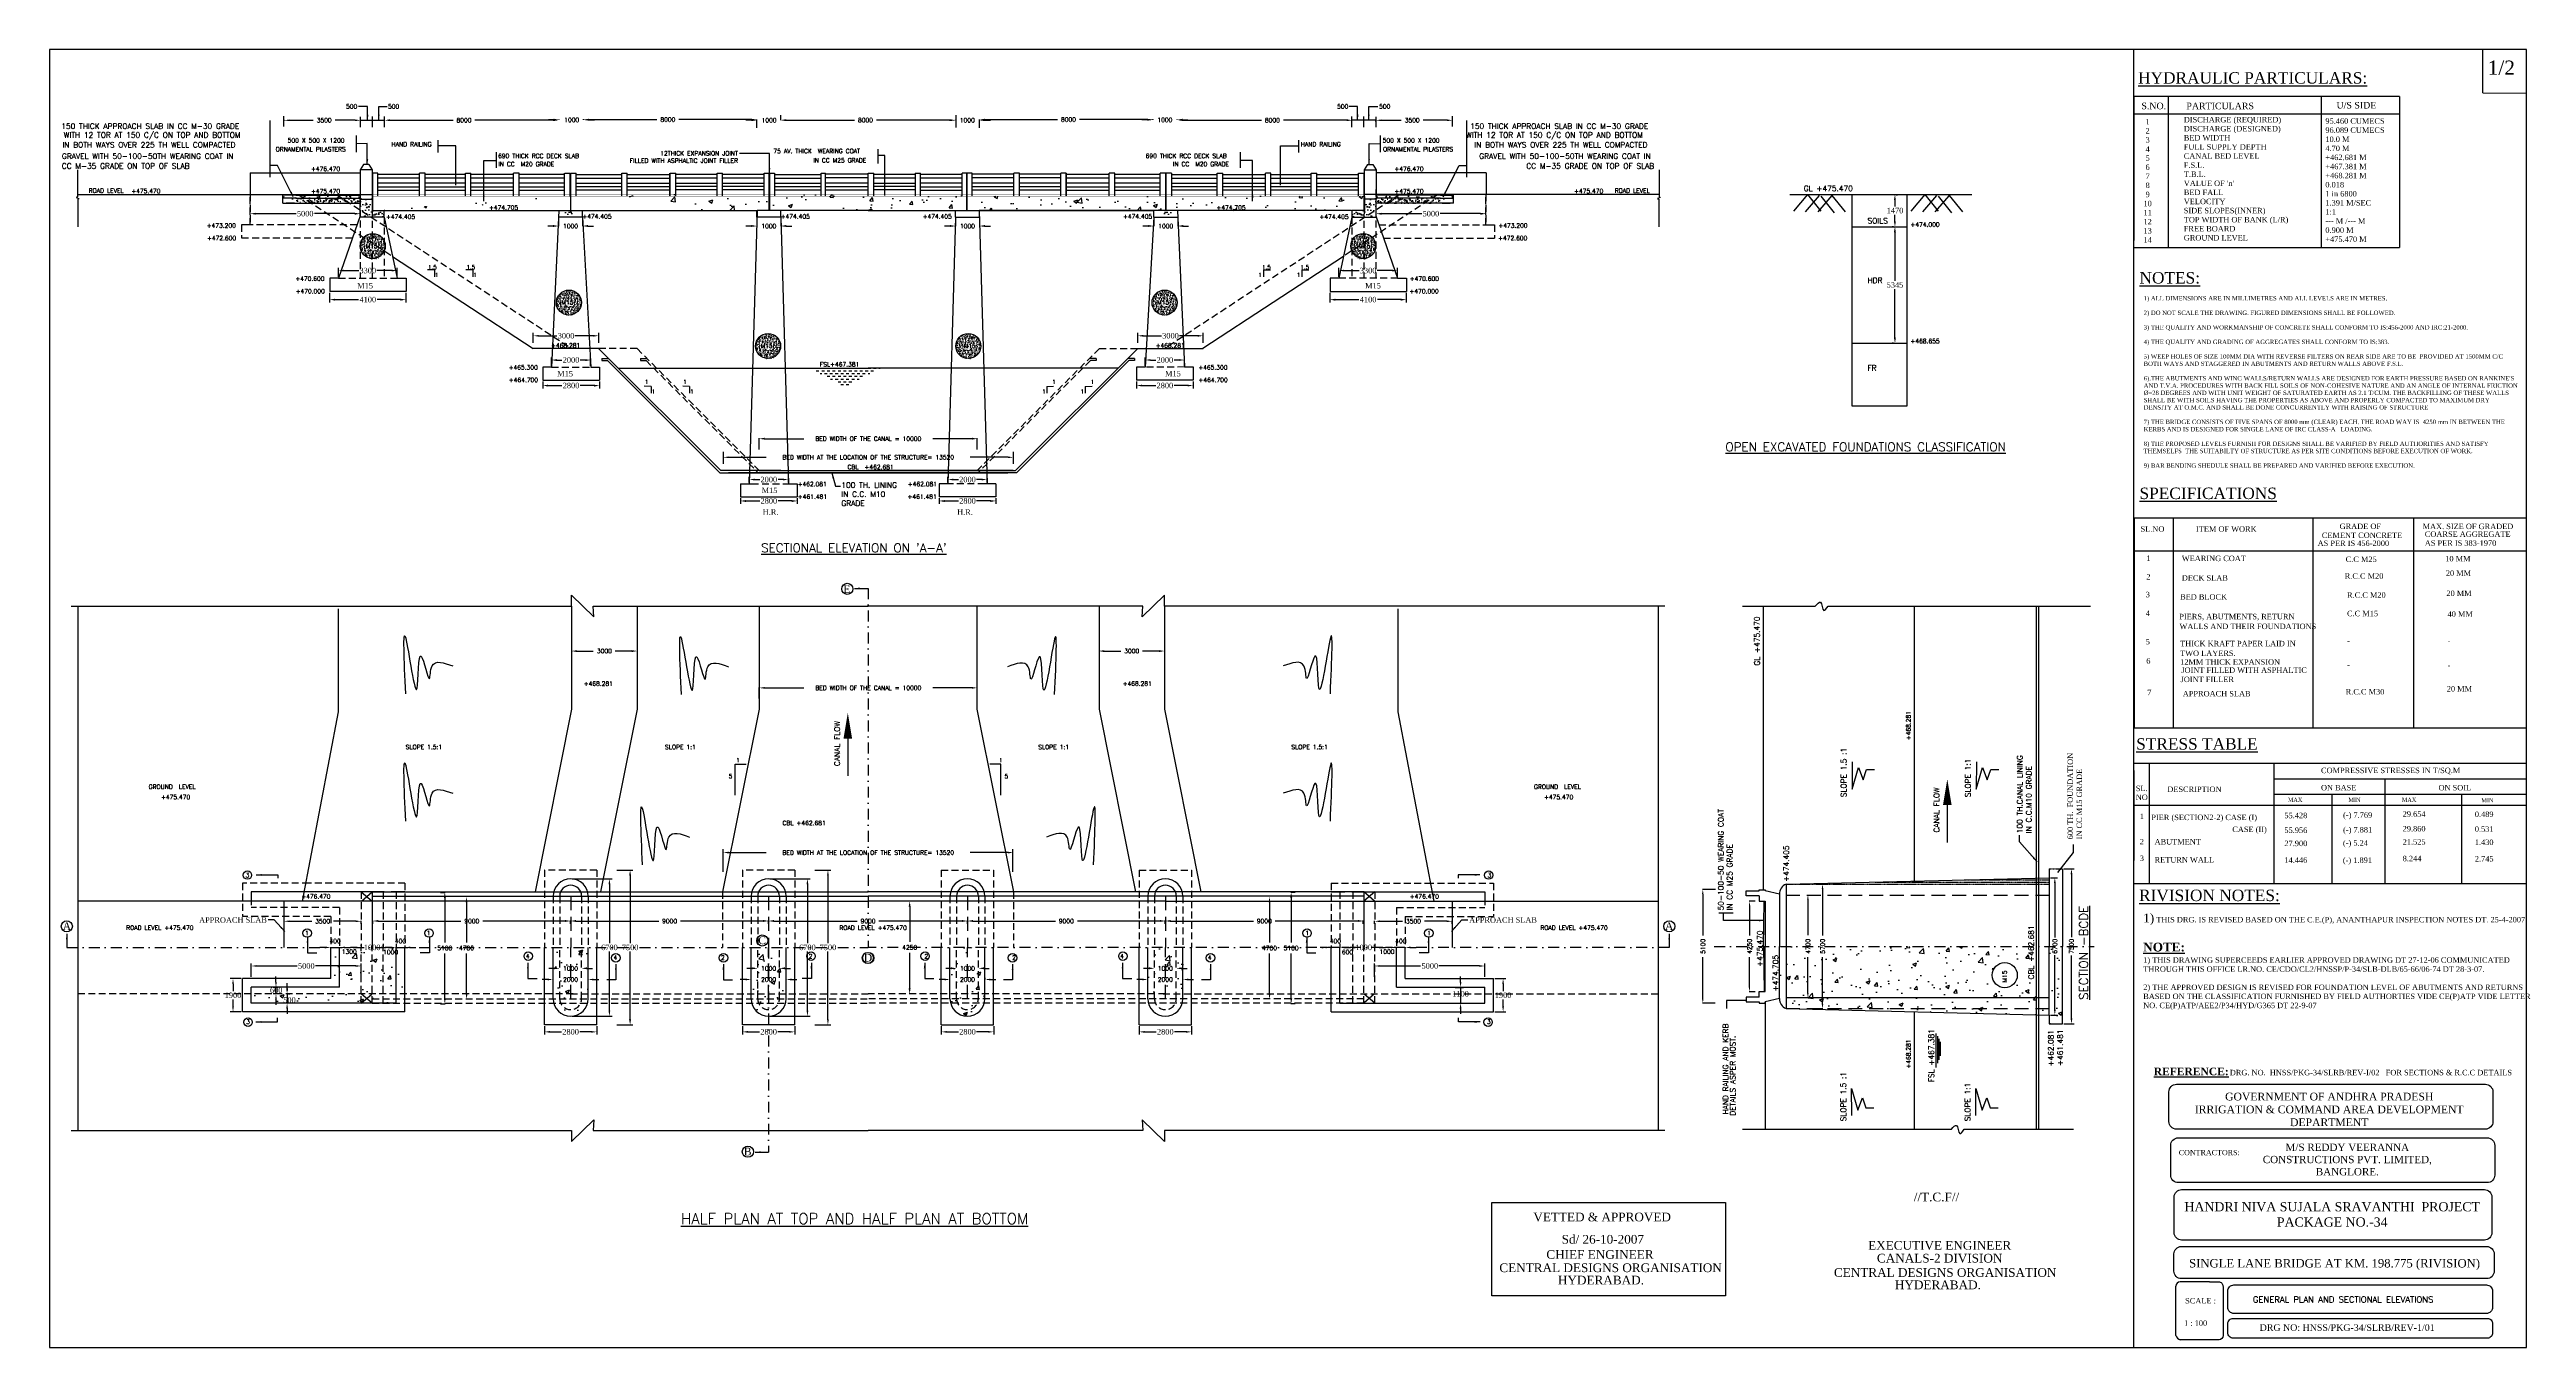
# Model space of a CAD drawing. Header units: millimetres. Extents: x -1426 to 1182, y 579 to 1915.
# Drawn here: x -1426 to -290, y 1277 to 1872 of the extents above; entities that cross this region are included whole.
import ezdxf
from ezdxf.enums import TextEntityAlignment as Align

# ---------------------------------------------------------------- set-up
doc = ezdxf.new("R2010")
doc.units = ezdxf.units.MM
for name, pattern in [('DASHDOT', [1, 0.5, -0.25, 0, -0.25]), ('DASHDOTX2', [2, 1, -0.5, 0, -0.5]), ('HIDDEN', [9.525, 6.35, -3.175])]:
    doc.linetypes.add(name, pattern=pattern)
doc.layers.add('SHEET', color=3, linetype='Continuous')
doc.styles.add('ROMANS', font='romans')
doc.styles.add('ROMANT', font='romant')
doc.styles.get("Standard").update_dxf_attribs({"font": 'times.ttf'})
doc.styles.add('style1', font='romans.shx')
doc.styles.add('TIMES NEW ROMAN', font='times.ttf')
doc.dimstyles.new('ISO-25', dxfattribs={"dimtxt": 2.5, "dimasz": 2.5, "dimexe": 1.25, "dimexo": 0.625, "dimtad": 0, "dimtih": 1, "dimtoh": 1, "dimlfac": 100, "dimtxsty": 'TIMES NEW ROMAN', "dimcen": 2.5, "dimadec": 0, "dimazin": 0, "dimtfac": 1, "dimtmove": 0, "dimatfit": 3, "dimfxl": 1, "dimarcsym": 0})
doc.dimstyles.get("Standard").update_dxf_attribs({"dimtxt": 2, "dimasz": 2.5, "dimexe": 0.18, "dimexo": 0.18, "dimgap": 1.5, "dimtad": 0, "dimtih": 1, "dimtoh": 1, "dimdec": 0, "dimlfac": 100, "dimzin": 0, "dimdsep": 46, "dimtxsty": 'ROMANS', "dimcen": 0.09, "dimadec": 0, "dimazin": 0, "dimtfac": 1, "dimtdec": 0, "dimtofl": 0, "dimtmove": 1, "dimatfit": 1, "dimfxl": 1, "dimtolj": 1, "dimtzin": 0, "dimarcsym": 0})
doc.dimstyles.new('STANDARD$0', dxfattribs={"dimscale": 88.888889, "dimtxt": 0.02, "dimasz": 0.02, "dimexe": 0.1, "dimexo": 0.1, "dimgap": 0.09, "dimtad": 2, "dimtih": 1, "dimtoh": 1, "dimdec": 0, "dimzin": 1, "dimdsep": 46, "dimtxsty": 'Standard', "dimcen": 0.09, "dimadec": 0, "dimazin": 0, "dimtfac": 1, "dimtdec": 4, "dimtofl": 0, "dimtmove": 0, "dimatfit": 3, "dimfxl": 1, "dimtolj": 1, "dimtzin": 1, "dimarcsym": 0})
doc.dimstyles.new('STANDARD$7', dxfattribs={"dimtxt": 2, "dimasz": 2, "dimexe": 1.25, "dimexo": 0.625, "dimtad": 1, "dimdec": 0, "dimlfac": 0.5, "dimdsep": 46, "dimtxsty": 'Standard', "dimcen": 2.5, "dimadec": 0, "dimazin": 0, "dimtfac": 1, "dimtdec": 0, "dimtmove": 0, "dimatfit": 3, "dimfxl": 1, "dimtolj": 1, "dimtzin": 0, "dimarcsym": 0})
pattern_1 = [(50, (0, 0), (18.21847, -1.59391), [1.905, -20.955]), (355, (0, 0), (-3.52428, 19.10566), [1.524, -16.764]), (100.451, (1.518, -0.133), (14.69425, 17.51167), [1.619, -17.809]), (46.1842, (0, 5.08), (27.1079, -4.20423), [2.8575, -31.4325]), (96.6356, (2.26, 4.73), (23.74042, 24.74256), [2.4285, -26.7135]), (351.184, (0, 5.08), (23.74046, 24.7425), [2.286, -25.146]), (21, (2.54, 3.81), (15.16149, -10.22655), [1.905, -20.955]), (326, (2.54, 3.81), (6.1802, 18.4188), [1.524, -16.764]), (71.4514, (3.803, 2.958), (21.34165, 8.19229), [1.619, -17.809]), (37.5, (0, 0), (0.30886, 8.455504), [0, -16.5608, 0, -17.018, 0, -16.8275]), (7.5, (0, 0), (6.681966, 10.018057), [0, -9.7028, 0, -16.1798, 0, -6.4135]), (327.5, (-5.664, 0), (13.55906, -0.572874), [0, -6.35, 0, -19.812, 0, -26.289]), (317.5, (-8.204, 0), (14.81292, 2.54265), [0, -8.255, 0, -13.1572, 0, -18.669])]
pattern_2 = [(50, (-1741.28, 115.57), (182.185, -15.939), [19.05, -209.55]), (355, (-1741.28, 115.57), (-35.243, 191.057), [15.24, -167.64]), (100.451, (-1726.1, 114.25), (146.943, 175.117), [16.19, -178.09]), (46.184, (-1741.28, 166.37), (271.08, -42.042), [28.575, -314.325]), (96.636, (-1718.7, 162.87), (237.404, 247.426), [24.285, -267.135]), (351.184, (-1741.28, 166.37), (237.405, 247.425), [22.86, -251.46]), (21, (-1715.88, 153.67), (151.615, -102.266), [19.05, -209.55]), (326, (-1715.88, 153.67), (61.802, 184.188), [15.24, -167.64]), (71.451, (-1703.24, 145.15), (213.416, 81.923), [16.19, -178.09]), (37.5, (-1741.28, 115.574), (3.0886, 84.555), [0, -165.608, 0, -170.18, 0, -168.275]), (7.5, (-1741.28, 115.57), (66.8197, 100.1806), [0, -97.028, 0, -161.798, 0, -64.135]), (327.5, (-1797.92, 115.574), (135.5906, -5.7287), [0, -63.5, 0, -198.12, 0, -262.89]), (317.5, (-1823.32, 115.57), (148.129, 25.4265), [0, -82.55, 0, -131.572, 0, -186.69])]

# ---------------------------------------------------------------- blocks, each defined once
blk = doc.blocks.new('*D63')
at = {"color": 0, "lineweight": -2, "transparency": 16777216}
for p, q in [((-1107.8, 1424), (-1107.8, 1420.2)), ((-1105.3, 1421.4), (-1100, 1421.4)), ((-1086.3, 1421.4), (-1091.6, 1421.4)), ((-1083.8, 1424), (-1083.8, 1420.2))]:
    blk.add_line(p, q, dxfattribs=at)
at = {"color": 0, "transparency": 16777216}
for points in [[(-1105.3, 1421.8), (-1105.3, 1421), (-1107.8, 1421.4)], [(-1086.3, 1421.8), (-1086.3, 1421), (-1083.8, 1421.4)]]:
    blk.add_solid(points, dxfattribs=at)
at = {"layer": 'Defpoints', "color": 0, "transparency": 16777216}
for p in [(-1107.8, 1424.6), (-1083.8, 1424.6), (-1083.8, 1421.4)]:
    blk.add_point(p, dxfattribs=at)
at = {"color": 0, "transparency": 16777216, "insert": (-1095.8, 1421.4), "char_height": 2.5, "attachment_point": 5, "style": 'TIMES NEW ROMAN'}
blk.add_mtext('2800', dxfattribs=at)
blk = doc.blocks.new('*D64')
at = {"color": 0, "lineweight": -2, "transparency": 16777216}
for p, q in [((-1106.3, 1445.4), (-1108.8, 1445.4)), ((-1085.3, 1445.4), (-1082.8, 1445.4))]:
    blk.add_line(p, q, dxfattribs=at)
at = {"color": 0, "transparency": 16777216}
for points in [[(-1106.3, 1445.8), (-1106.3, 1445), (-1103.8, 1445.4)], [(-1085.3, 1445.8), (-1085.3, 1445), (-1087.8, 1445.4)]]:
    blk.add_solid(points, dxfattribs=at)
at = {"layer": 'Defpoints', "color": 0, "transparency": 16777216}
for p in [(-1103.8, 1445.4), (-1087.8, 1445.4), (-1087.8, 1445.4)]:
    blk.add_point(p, dxfattribs=at)
at = {"color": 0, "transparency": 16777216, "insert": (-1095.8, 1445.4), "char_height": 2, "attachment_point": 5, "style": 'ROMANS'}
blk.add_mtext('\\A1;2000', dxfattribs=at)
blk = doc.blocks.new('*D65')
at = {"color": 0, "lineweight": -2, "transparency": 16777216}
for p, q in [((-1095.8, 1470.9), (-1095.8, 1472.4)), ((-1093.3, 1472.2), (-1055.2, 1472.2)), ((-1007.1, 1472.2), (-1045.2, 1472.2)), ((-1004.6, 1472), (-1004.6, 1472.4))]:
    blk.add_line(p, q, dxfattribs=at)
at = {"color": 0, "transparency": 16777216}
for points in [[(-1093.3, 1472.7), (-1093.3, 1471.8), (-1095.8, 1472.2)], [(-1007.1, 1472.7), (-1007.1, 1471.8), (-1004.6, 1472.2)]]:
    blk.add_solid(points, dxfattribs=at)
at = {"layer": 'Defpoints', "color": 0, "transparency": 16777216}
for p in [(-1095.8, 1470.7), (-1004.6, 1472.2), (-1004.6, 1471.8)]:
    blk.add_point(p, dxfattribs=at)
at = {"color": 0, "transparency": 16777216, "insert": (-1050.2, 1472.2), "char_height": 2, "attachment_point": 5, "style": 'ROMANS'}
blk.add_mtext('\\A1;9000', dxfattribs=at)
blk = doc.blocks.new('A$C697F229C')
at = {"style": 'ROMANT'}
blk.add_text('%%UHALF PLAN AT TOP AND HALF PLAN AT BOTTOM', height=5, dxfattribs=at).set_placement((100.4, 1), align=Align.CENTER)
blk = doc.blocks.new('*D66')
at = {"color": 0, "lineweight": -2, "transparency": 16777216}
for p, q in [((-1103.3, 1450.5), (-1105.8, 1450.5)), ((-1088.3, 1450.5), (-1085.8, 1450.5))]:
    blk.add_line(p, q, dxfattribs=at)
at = {"color": 0, "transparency": 16777216}
for points in [[(-1103.3, 1451), (-1103.3, 1450.1), (-1100.8, 1450.5)], [(-1088.3, 1451), (-1088.3, 1450.1), (-1090.8, 1450.5)]]:
    blk.add_solid(points, dxfattribs=at)
at = {"layer": 'Defpoints', "color": 0, "transparency": 16777216}
for p in [(-1100.8, 1450.5), (-1090.8, 1450.5), (-1090.8, 1450.5)]:
    blk.add_point(p, dxfattribs=at)
at = {"color": 0, "transparency": 16777216, "insert": (-1095.8, 1450.5), "char_height": 2, "attachment_point": 5, "style": 'ROMANS'}
blk.add_mtext('\\A1;1000', dxfattribs=at)
blk = doc.blocks.new('*D67')
at = {"color": 0, "lineweight": -2, "transparency": 16777216}
for p, q in [((-1101.2, 1794.7), (-1101.2, 1790.7)), ((-1090.2, 1794.7), (-1090.2, 1790.7)), ((-1103.7, 1790.8), (-1106.2, 1790.8)), ((-1087.7, 1790.8), (-1085.2, 1790.8))]:
    blk.add_line(p, q, dxfattribs=at)
at = {"color": 0, "transparency": 16777216}
for points in [[(-1103.7, 1791.3), (-1103.7, 1790.4), (-1101.2, 1790.8)], [(-1087.7, 1791.3), (-1087.7, 1790.4), (-1090.2, 1790.8)]]:
    blk.add_solid(points, dxfattribs=at)
at = {"layer": 'Defpoints', "color": 0, "transparency": 16777216}
for p in [(-1101.2, 1794.9), (-1090.2, 1794.9), (-1090.2, 1790.8)]:
    blk.add_point(p, dxfattribs=at)
at = {"color": 0, "transparency": 16777216, "insert": (-1095.7, 1790.8), "char_height": 2, "attachment_point": 5, "style": 'ROMANS'}
blk.add_mtext('\\A1;1000', dxfattribs=at)
blk = doc.blocks.new('*D68')
at = {"color": 0, "lineweight": -2, "transparency": 16777216}
for p, q in [((-1103.7, 1839.3), (-1106.2, 1839.3)), ((-1101.2, 1839.3), (-1101.2, 1839.5)), ((-1090.2, 1839.3), (-1090.2, 1839.5)), ((-1087.7, 1839.3), (-1085.2, 1839.3))]:
    blk.add_line(p, q, dxfattribs=at)
at = {"color": 0, "transparency": 16777216}
for points in [[(-1103.7, 1839.8), (-1103.7, 1838.9), (-1101.2, 1839.3)], [(-1087.7, 1839.8), (-1087.7, 1838.9), (-1090.2, 1839.3)]]:
    blk.add_solid(points, dxfattribs=at)
at = {"layer": 'Defpoints', "color": 0, "transparency": 16777216}
for p in [(-1101.2, 1839.1), (-1090.2, 1839.3), (-1090.2, 1839.1)]:
    blk.add_point(p, dxfattribs=at)
at = {"color": 0, "transparency": 16777216, "insert": (-1095.6, 1839.3), "char_height": 2, "attachment_point": 5, "style": 'ROMANS'}
blk.add_mtext('\\A1;1000', dxfattribs=at)
blk = doc.blocks.new('*D69')
at = {"color": 0, "lineweight": -2, "transparency": 16777216}
for p, q in [((-1114.1, 1684.8), (-1096.9, 1684.8)), ((-986.1, 1684.8), (-1003.4, 1684.8))]:
    blk.add_line(p, q, dxfattribs=at)
at = {"color": 0, "transparency": 16777216}
for points in [[(-1114.1, 1685.2), (-1114.1, 1684.4), (-1116.6, 1684.8)], [(-986.1, 1685.2), (-986.1, 1684.4), (-983.6, 1684.8)]]:
    blk.add_solid(points, dxfattribs=at)
at = {"layer": 'Defpoints', "color": 0, "transparency": 16777216}
for p in [(-1116.6, 1684.8), (-983.6, 1684.8), (-983.6, 1684.8)]:
    blk.add_point(p, dxfattribs=at)
at = {"color": 0, "transparency": 16777216, "insert": (-1050.1, 1684.8), "char_height": 2, "attachment_point": 5, "style": 'ROMANS'}
blk.add_mtext('\\A1;BED WIDTH AT THE LOCATION OF THE STRUCTURE= 13520', dxfattribs=at)
blk = doc.blocks.new('*D70')
at = {"color": 0, "lineweight": -2, "transparency": 16777216}
for p, q in [((-1234.3, 1480.8), (-1234.3, 1462.3)), ((-1234.3, 1438.8), (-1234.3, 1457.3))]:
    blk.add_line(p, q, dxfattribs=at)
at = {"color": 0, "transparency": 16777216}
for points in [[(-1234.7, 1480.8), (-1233.9, 1480.8), (-1234.3, 1483.3)], [(-1234.7, 1438.8), (-1233.9, 1438.8), (-1234.3, 1436.3)]]:
    blk.add_solid(points, dxfattribs=at)
at = {"layer": 'Defpoints', "color": 0, "transparency": 16777216}
for p in [(-1234.3, 1483.3), (-1234.3, 1436.3), (-1234.3, 1436.3)]:
    blk.add_point(p, dxfattribs=at)
at = {"color": 0, "transparency": 16777216, "insert": (-1234.3, 1459.8), "char_height": 2, "attachment_point": 5, "style": 'ROMANS'}
blk.add_mtext('\\A1;4700', dxfattribs=at)
blk = doc.blocks.new('*D71')
at = {"color": 0, "lineweight": -2, "transparency": 16777216}
for p, q in [((-1246.2, 1485.3), (-1244.1, 1485.3)), ((-1244.3, 1482.8), (-1244.3, 1462.3)), ((-1244.3, 1436.8), (-1244.3, 1457.3)), ((-1246.2, 1434.3), (-1244.1, 1434.3))]:
    blk.add_line(p, q, dxfattribs=at)
at = {"color": 0, "transparency": 16777216}
for points in [[(-1244.7, 1482.8), (-1243.8, 1482.8), (-1244.3, 1485.3)], [(-1244.7, 1436.8), (-1243.8, 1436.8), (-1244.3, 1434.3)]]:
    blk.add_solid(points, dxfattribs=at)
at = {"layer": 'Defpoints', "color": 0, "transparency": 16777216}
for p in [(-1246.3, 1485.3), (-1246.3, 1434.3), (-1244.3, 1434.3)]:
    blk.add_point(p, dxfattribs=at)
at = {"color": 0, "transparency": 16777216, "insert": (-1244.3, 1459.8), "char_height": 2, "attachment_point": 5, "style": 'ROMANS'}
blk.add_mtext('\\A1;5100', dxfattribs=at)
blk = doc.blocks.new('*D72')
at = {"color": 0, "lineweight": -2, "transparency": 16777216}
for p, q in [((-1299.1, 1460.1), (-1301.6, 1460.1)), ((-1296.6, 1458.3), (-1296.6, 1460.3)), ((-1292.6, 1458.3), (-1292.6, 1460.3)), ((-1290.1, 1460.1), (-1287.6, 1460.1))]:
    blk.add_line(p, q, dxfattribs=at)
at = {"color": 0, "transparency": 16777216}
for points in [[(-1299.1, 1460.5), (-1299.1, 1459.7), (-1296.6, 1460.1)], [(-1290.1, 1460.5), (-1290.1, 1459.7), (-1292.6, 1460.1)]]:
    blk.add_solid(points, dxfattribs=at)
at = {"layer": 'Defpoints', "color": 0, "transparency": 16777216}
for p in [(-1296.6, 1458.1), (-1292.6, 1460.1), (-1292.6, 1458.1)]:
    blk.add_point(p, dxfattribs=at)
at = {"color": 0, "transparency": 16777216, "insert": (-1294.6, 1463), "char_height": 2, "attachment_point": 5, "style": 'ROMANS'}
blk.add_mtext('\\A1;400', dxfattribs=at)
blk = doc.blocks.new('*D83')
at = {"color": 0, "lineweight": -2, "transparency": 16777216}
for p, q in [((-1285.1, 1460.1), (-1287.6, 1460.1)), ((-1282.6, 1460.7), (-1282.6, 1461.3)), ((-1282.6, 1460.1), (-1281.6, 1460.1)), ((-1272.6, 1460.1), (-1273.5, 1460.1)), ((-1272.6, 1460.7), (-1272.6, 1461.3)), ((-1270.1, 1460.1), (-1267.6, 1460.1))]:
    blk.add_line(p, q, dxfattribs=at)
at = {"color": 0, "transparency": 16777216}
for points in [[(-1285.1, 1460.5), (-1285.1, 1459.7), (-1282.6, 1460.1)], [(-1270.1, 1460.5), (-1270.1, 1459.7), (-1272.6, 1460.1)]]:
    blk.add_solid(points, dxfattribs=at)
at = {"layer": 'Defpoints', "color": 0, "transparency": 16777216}
for p in [(-1282.6, 1460.1), (-1272.6, 1460.1), (-1272.6, 1460.1)]:
    blk.add_point(p, dxfattribs=at)
at = {"color": 0, "transparency": 16777216, "insert": (-1277.6, 1460.1), "char_height": 2.5, "attachment_point": 5, "style": 'TIMES NEW ROMAN'}
blk.add_mtext('1000', dxfattribs=at)
blk = doc.blocks.new('*D73')
at = {"color": 0, "lineweight": -2, "transparency": 16777216}
for p, q in [((-1186.6, 1470.9), (-1186.6, 1472.4)), ((-1184.1, 1472.2), (-1146.2, 1472.2)), ((-1098.3, 1472.2), (-1136.2, 1472.2)), ((-1095.8, 1470.9), (-1095.8, 1472.4))]:
    blk.add_line(p, q, dxfattribs=at)
at = {"color": 0, "transparency": 16777216}
for points in [[(-1184.1, 1472.7), (-1184.1, 1471.8), (-1186.6, 1472.2)], [(-1098.3, 1472.7), (-1098.3, 1471.8), (-1095.8, 1472.2)]]:
    blk.add_solid(points, dxfattribs=at)
at = {"layer": 'Defpoints', "color": 0, "transparency": 16777216}
for p in [(-1186.6, 1470.7), (-1095.8, 1472.2), (-1095.8, 1470.7)]:
    blk.add_point(p, dxfattribs=at)
at = {"color": 0, "transparency": 16777216, "insert": (-1141.2, 1472.2), "char_height": 2, "attachment_point": 5, "style": 'ROMANS'}
blk.add_mtext('\\A1;9000', dxfattribs=at)
blk = doc.blocks.new('*D74')
at = {"color": 0, "lineweight": -2, "transparency": 16777216}
for p, q in [((-1318, 1471), (-1318, 1472.3)), ((-1315.5, 1472.1), (-1305.3, 1472.1)), ((-1285.1, 1472.1), (-1295.3, 1472.1)), ((-1282.6, 1471), (-1282.6, 1472.3))]:
    blk.add_line(p, q, dxfattribs=at)
at = {"color": 0, "transparency": 16777216}
for points in [[(-1315.5, 1472.5), (-1315.5, 1471.7), (-1318, 1472.1)], [(-1285.1, 1472.5), (-1285.1, 1471.7), (-1282.6, 1472.1)]]:
    blk.add_solid(points, dxfattribs=at)
at = {"layer": 'Defpoints', "color": 0, "transparency": 16777216}
for p in [(-1318, 1470.8), (-1282.6, 1472.1), (-1282.6, 1470.8)]:
    blk.add_point(p, dxfattribs=at)
at = {"color": 0, "transparency": 16777216, "insert": (-1300.3, 1472.1), "char_height": 2, "attachment_point": 5, "style": 'ROMANS'}
blk.add_mtext('\\A1;3500', dxfattribs=at)
blk = doc.blocks.new('*D75')
at = {"color": 0, "lineweight": -2, "transparency": 16777216}
for p, q in [((-1297.1, 1760.2), (-1297.1, 1755.8)), ((-1294.6, 1757.1), (-1283.8, 1757.1)), ((-1264.6, 1757.1), (-1275.3, 1757.1)), ((-1262.1, 1760.2), (-1262.1, 1755.8))]:
    blk.add_line(p, q, dxfattribs=at)
at = {"color": 0, "transparency": 16777216}
for points in [[(-1294.6, 1757.5), (-1294.6, 1756.6), (-1297.1, 1757.1)], [(-1264.6, 1757.5), (-1264.6, 1756.6), (-1262.1, 1757.1)]]:
    blk.add_solid(points, dxfattribs=at)
at = {"layer": 'Defpoints', "color": 0, "transparency": 16777216}
for p in [(-1297.1, 1760.8), (-1262.1, 1760.8), (-1262.1, 1757.1)]:
    blk.add_point(p, dxfattribs=at)
at = {"color": 0, "transparency": 16777216, "insert": (-1279.6, 1757.1), "char_height": 2.5, "attachment_point": 5, "style": 'TIMES NEW ROMAN'}
blk.add_mtext('4100', dxfattribs=at)
blk = doc.blocks.new('*D76')
at = {"color": 0, "lineweight": -2, "transparency": 16777216}
for p, q in [((-1271.9, 1839.5), (-1271.9, 1839.5)), ((-1269.4, 1839.3), (-1240.5, 1839.3)), ((-1194.7, 1839.3), (-1230.5, 1839.3)), ((-1192.2, 1839.5), (-1192.2, 1839.5))]:
    blk.add_line(p, q, dxfattribs=at)
at = {"color": 0, "transparency": 16777216}
for points in [[(-1269.4, 1839.8), (-1269.4, 1838.9), (-1271.9, 1839.3)], [(-1194.7, 1839.8), (-1194.7, 1838.9), (-1192.2, 1839.3)]]:
    blk.add_solid(points, dxfattribs=at)
at = {"layer": 'Defpoints', "color": 0, "transparency": 16777216}
for p in [(-1271.9, 1839.3), (-1271.9, 1839.3), (-1192.2, 1839.3)]:
    blk.add_point(p, dxfattribs=at)
at = {"color": 0, "transparency": 16777216, "insert": (-1235.5, 1839.3), "char_height": 2, "attachment_point": 5, "style": 'ROMANS'}
blk.add_mtext('\\A1;8000', dxfattribs=at)
blk = doc.blocks.new('*D77')
at = {"color": 0, "lineweight": -2, "transparency": 16777216}
for p, q in [((-1318, 1839.1), (-1318, 1839.5)), ((-1315.5, 1839.3), (-1304.6, 1839.3)), ((-1285.5, 1839.3), (-1294.5, 1839.3)), ((-1283, 1838.8), (-1283, 1839.5))]:
    blk.add_line(p, q, dxfattribs=at)
at = {"color": 0, "transparency": 16777216}
for points in [[(-1315.5, 1839.7), (-1315.5, 1838.9), (-1318, 1839.3)], [(-1285.5, 1839.7), (-1285.5, 1838.9), (-1283, 1839.3)]]:
    blk.add_solid(points, dxfattribs=at)
at = {"layer": 'Defpoints', "color": 0, "transparency": 16777216}
for p in [(-1318, 1839.3), (-1318, 1838.9), (-1283, 1838.6)]:
    blk.add_point(p, dxfattribs=at)
at = {"color": 0, "transparency": 16777216, "insert": (-1299.6, 1839.3), "char_height": 2, "attachment_point": 5, "style": 'ROMANS'}
blk.add_mtext('\\A1;3500', dxfattribs=at)
blk = doc.blocks.new('*D78')
at = {"color": 0, "lineweight": -2, "transparency": 16777216}
for p, q in [((-661.6, 1486.6), (-667.6, 1486.6)), ((-667.4, 1484.6), (-667.4, 1465.6)), ((-667.4, 1436.6), (-667.4, 1455.6)), ((-661.8, 1434.6), (-667.6, 1434.6))]:
    blk.add_line(p, q, dxfattribs=at)
at = {"color": 0, "transparency": 16777216}
for points in [[(-667.8, 1484.6), (-667.1, 1484.6), (-667.4, 1486.6)], [(-667.8, 1436.6), (-667.1, 1436.6), (-667.4, 1434.6)]]:
    blk.add_solid(points, dxfattribs=at)
at = {"layer": 'Defpoints', "color": 0, "transparency": 16777216}
for p in [(-661.4, 1486.6), (-667.4, 1434.6), (-661.7, 1434.6)]:
    blk.add_point(p, dxfattribs=at)
at = {"color": 0, "transparency": 16777216, "insert": (-667.4, 1460.6), "char_height": 2, "attachment_point": 5, "rotation": 90, "style": 'ROMANS'}
blk.add_mtext('\\A1;5100', dxfattribs=at)
blk = doc.blocks.new('*D79')
at = {"color": 0, "lineweight": -2, "transparency": 16777216}
for p, q in [((-614.8, 1489.1), (-612.4, 1489.1)), ((-612.5, 1487.1), (-612.5, 1465.6)), ((-612.5, 1434.1), (-612.5, 1455.6)), ((-614.8, 1432.1), (-612.4, 1432.1))]:
    blk.add_line(p, q, dxfattribs=at)
at = {"color": 0, "transparency": 16777216}
for points in [[(-612.9, 1487.1), (-612.2, 1487.1), (-612.5, 1489.1)], [(-612.9, 1434.1), (-612.2, 1434.1), (-612.5, 1432.1)]]:
    blk.add_solid(points, dxfattribs=at)
at = {"layer": 'Defpoints', "color": 0, "transparency": 16777216}
for p in [(-614.9, 1489.1), (-612.5, 1489.1), (-614.9, 1432.1)]:
    blk.add_point(p, dxfattribs=at)
at = {"color": 0, "transparency": 16777216, "insert": (-612.5, 1460.6), "char_height": 2, "attachment_point": 5, "rotation": 90, "style": 'ROMANS'}
blk.add_mtext('\\A1;5700', dxfattribs=at)
blk = doc.blocks.new('*D80')
at = {"color": 0, "lineweight": -2, "transparency": 16777216}
for p, q in [((-619.7, 1484.1), (-619.1, 1484.1)), ((-619.2, 1482.1), (-619.2, 1465.7)), ((-619.2, 1439.1), (-619.2, 1455.6)), ((-619.7, 1437.1), (-619.1, 1437.1))]:
    blk.add_line(p, q, dxfattribs=at)
at = {"color": 0, "transparency": 16777216}
for points in [[(-619.6, 1482.1), (-618.9, 1482.1), (-619.2, 1484.1)], [(-619.6, 1439.1), (-618.9, 1439.1), (-619.2, 1437.1)]]:
    blk.add_solid(points, dxfattribs=at)
at = {"layer": 'Defpoints', "color": 0, "transparency": 16777216}
for p in [(-619.8, 1484.1), (-619.2, 1484.1), (-619.8, 1437.1)]:
    blk.add_point(p, dxfattribs=at)
at = {"color": 0, "transparency": 16777216, "insert": (-619.2, 1460.6), "char_height": 2, "attachment_point": 5, "rotation": 90, "style": 'ROMANS'}
blk.add_mtext('\\A1;4700', dxfattribs=at)
blk = doc.blocks.new('*D81')
at = {"color": 0, "lineweight": -2, "transparency": 16777216}
for p, q in [((-643.4, 1481.3), (-646.2, 1481.3)), ((-646, 1479.3), (-646, 1465.6)), ((-646, 1441.8), (-646, 1455.6)), ((-643.4, 1439.8), (-646.2, 1439.8))]:
    blk.add_line(p, q, dxfattribs=at)
at = {"color": 0, "transparency": 16777216}
for points in [[(-646.3, 1479.3), (-645.7, 1479.3), (-646, 1481.3)], [(-646.3, 1441.8), (-645.7, 1441.8), (-646, 1439.8)]]:
    blk.add_solid(points, dxfattribs=at)
at = {"layer": 'Defpoints', "color": 0, "transparency": 16777216}
for p in [(-646, 1481.3), (-643.3, 1481.3), (-643.3, 1439.8)]:
    blk.add_point(p, dxfattribs=at)
at = {"color": 0, "transparency": 16777216, "insert": (-646, 1460.6), "char_height": 2, "attachment_point": 5, "rotation": 90, "style": 'ROMANS'}
blk.add_mtext('\\A1;4250', dxfattribs=at)
blk = doc.blocks.new('*D82')
at = {"color": 0, "lineweight": -2, "transparency": 16777216}
for p, q in [((-1090.2, 1839.5), (-1090.2, 1839.6)), ((-1087.7, 1839.4), (-1056.4, 1839.4)), ((-1013.1, 1839.4), (-1046.4, 1839.4)), ((-1010.6, 1839.2), (-1010.6, 1839.2))]:
    blk.add_line(p, q, dxfattribs=at)
at = {"color": 0, "transparency": 16777216}
for points in [[(-1087.7, 1839.8), (-1087.7, 1839), (-1090.2, 1839.4)], [(-1013.1, 1839.8), (-1013.1, 1839), (-1010.6, 1839.4)]]:
    blk.add_solid(points, dxfattribs=at)
at = {"layer": 'Defpoints', "color": 0, "transparency": 16777216}
for p in [(-1090.2, 1839.4), (-1090.2, 1839.3), (-1010.6, 1839.4)]:
    blk.add_point(p, dxfattribs=at)
at = {"color": 0, "transparency": 16777216, "insert": (-1051.4, 1839.4), "char_height": 2, "attachment_point": 5, "style": 'ROMANS'}
blk.add_mtext('\\A1;8000', dxfattribs=at)
blk = doc.blocks.new('*D84')
at = {"color": 0, "lineweight": -2, "transparency": 16777216}
for p, q in [((-1100.1, 1688.4), (-1100.1, 1693.5)), ((-1097.6, 1693.3), (-1079.7, 1693.3)), ((-1002.6, 1693.3), (-1020.5, 1693.3)), ((-1000.1, 1688.4), (-1000.1, 1693.5))]:
    blk.add_line(p, q, dxfattribs=at)
at = {"color": 0, "transparency": 16777216}
for points in [[(-1097.6, 1693.8), (-1097.6, 1692.9), (-1100.1, 1693.3)], [(-1002.6, 1693.8), (-1002.6, 1692.9), (-1000.1, 1693.3)]]:
    blk.add_solid(points, dxfattribs=at)
at = {"layer": 'Defpoints', "color": 0, "transparency": 16777216}
for p in [(-1000.1, 1693.3), (-1100.1, 1688.2), (-1000.1, 1688.2)]:
    blk.add_point(p, dxfattribs=at)
at = {"color": 0, "transparency": 16777216, "insert": (-1050.1, 1693.3), "char_height": 2, "attachment_point": 5, "style": 'ROMANS'}
blk.add_mtext('\\A1;BED WIDTH OF THE CANAL = 10000', dxfattribs=at)
blk = doc.blocks.new('*D85')
at = {"color": 0, "lineweight": -2, "transparency": 16777216}
for p, q in [((-1114.1, 1503.6), (-1096.9, 1503.6)), ((-986.1, 1503.6), (-1003.4, 1503.6))]:
    blk.add_line(p, q, dxfattribs=at)
at = {"color": 0, "transparency": 16777216}
for points in [[(-1114.1, 1504), (-1114.1, 1503.2), (-1116.6, 1503.6)], [(-986.1, 1504), (-986.1, 1503.2), (-983.6, 1503.6)]]:
    blk.add_solid(points, dxfattribs=at)
at = {"layer": 'Defpoints', "color": 0, "transparency": 16777216}
for p in [(-1116.6, 1503.6), (-983.6, 1503.6), (-983.6, 1503.6)]:
    blk.add_point(p, dxfattribs=at)
at = {"color": 0, "transparency": 16777216, "insert": (-1050.1, 1503.6), "char_height": 2, "attachment_point": 5, "style": 'ROMANS'}
blk.add_mtext('\\A1;BED WIDTH AT THE LOCATION OF THE STRUCTURE= 13520', dxfattribs=at)
blk = doc.blocks.new('*D86')
at = {"color": 0, "lineweight": -2, "transparency": 16777216}
for p, q in [((-1100.1, 1574.2), (-1100.1, 1579.3)), ((-1097.6, 1579.1), (-1079.7, 1579.1)), ((-1002.6, 1579.1), (-1020.5, 1579.1)), ((-1000.1, 1574.2), (-1000.1, 1579.3))]:
    blk.add_line(p, q, dxfattribs=at)
at = {"color": 0, "transparency": 16777216}
for points in [[(-1097.6, 1579.5), (-1097.6, 1578.7), (-1100.1, 1579.1)], [(-1002.6, 1579.5), (-1002.6, 1578.7), (-1000.1, 1579.1)]]:
    blk.add_solid(points, dxfattribs=at)
at = {"layer": 'Defpoints', "color": 0, "transparency": 16777216}
for p in [(-1000.1, 1579.1), (-1100.1, 1574), (-1000.1, 1574)]:
    blk.add_point(p, dxfattribs=at)
at = {"color": 0, "transparency": 16777216, "insert": (-1050.1, 1579.1), "char_height": 2, "attachment_point": 5, "style": 'ROMANS'}
blk.add_mtext('\\A1;BED WIDTH OF THE CANAL = 10000', dxfattribs=at)
blk = doc.blocks.new('*D87')
at = {"color": 0, "lineweight": -2, "transparency": 16777216}
for p, q in [((-1194.3, 1839.5), (-1196.8, 1839.5)), ((-1191.8, 1839.5), (-1191.8, 1839.7)), ((-1180.7, 1839.5), (-1180.7, 1839.7)), ((-1178.2, 1839.5), (-1175.7, 1839.5))]:
    blk.add_line(p, q, dxfattribs=at)
at = {"color": 0, "transparency": 16777216}
for points in [[(-1194.3, 1840), (-1194.3, 1839.1), (-1191.8, 1839.5)], [(-1178.2, 1840), (-1178.2, 1839.1), (-1180.7, 1839.5)]]:
    blk.add_solid(points, dxfattribs=at)
at = {"layer": 'Defpoints', "color": 0, "transparency": 16777216}
for p in [(-1191.8, 1839.3), (-1180.7, 1839.5), (-1180.7, 1839.3)]:
    blk.add_point(p, dxfattribs=at)
at = {"color": 0, "transparency": 16777216, "insert": (-1186.1, 1839.5), "char_height": 2, "attachment_point": 5, "style": 'ROMANS'}
blk.add_mtext('\\A1;1000', dxfattribs=at)
blk = doc.blocks.new('*D88')
at = {"color": 0, "lineweight": -2, "transparency": 16777216}
for p, q in [((-1180.7, 1839.7), (-1180.7, 1839.8)), ((-1178.2, 1839.6), (-1147, 1839.6)), ((-1103.6, 1839.6), (-1137, 1839.6)), ((-1101.1, 1839.4), (-1101.1, 1839.4))]:
    blk.add_line(p, q, dxfattribs=at)
at = {"color": 0, "transparency": 16777216}
for points in [[(-1178.2, 1840), (-1178.2, 1839.2), (-1180.7, 1839.6)], [(-1103.6, 1840), (-1103.6, 1839.2), (-1101.1, 1839.6)]]:
    blk.add_solid(points, dxfattribs=at)
at = {"layer": 'Defpoints', "color": 0, "transparency": 16777216}
for p in [(-1180.7, 1839.6), (-1180.7, 1839.5), (-1101.1, 1839.6)]:
    blk.add_point(p, dxfattribs=at)
at = {"color": 0, "transparency": 16777216, "insert": (-1142, 1839.6), "char_height": 2, "attachment_point": 5, "style": 'ROMANS'}
blk.add_mtext('\\A1;8000', dxfattribs=at)
blk = doc.blocks.new('*D89')
at = {"color": 0, "lineweight": -2, "transparency": 16777216}
for p, q in [((-1192.1, 1794.7), (-1192.1, 1790.7)), ((-1181.1, 1794.7), (-1181.1, 1790.7)), ((-1194.6, 1790.8), (-1197.1, 1790.8)), ((-1178.6, 1790.8), (-1176.1, 1790.8))]:
    blk.add_line(p, q, dxfattribs=at)
at = {"color": 0, "transparency": 16777216}
for points in [[(-1194.6, 1791.3), (-1194.6, 1790.4), (-1192.1, 1790.8)], [(-1178.6, 1791.3), (-1178.6, 1790.4), (-1181.1, 1790.8)]]:
    blk.add_solid(points, dxfattribs=at)
at = {"layer": 'Defpoints', "color": 0, "transparency": 16777216}
for p in [(-1192.1, 1794.9), (-1181.1, 1794.9), (-1181.1, 1790.8)]:
    blk.add_point(p, dxfattribs=at)
at = {"color": 0, "transparency": 16777216, "insert": (-1186.6, 1790.8), "char_height": 2, "attachment_point": 5, "style": 'ROMANS'}
blk.add_mtext('\\A1;1000', dxfattribs=at)
blk = doc.blocks.new('*D90')
at = {"color": 0, "lineweight": -2, "transparency": 16777216}
for p, q in [((-1333.5, 1795.9), (-1333.5, 1797.7)), ((-1331, 1796.5), (-1312.5, 1796.5)), ((-1285.6, 1796.5), (-1304.1, 1796.5)), ((-1283.1, 1795.5), (-1283.1, 1797.7))]:
    blk.add_line(p, q, dxfattribs=at)
at = {"color": 0, "transparency": 16777216}
for points in [[(-1331, 1796.9), (-1331, 1796), (-1333.5, 1796.5)], [(-1285.6, 1796.9), (-1285.6, 1796), (-1283.1, 1796.5)]]:
    blk.add_solid(points, dxfattribs=at)
at = {"layer": 'Defpoints', "color": 0, "transparency": 16777216}
for p in [(-1333.5, 1795.2), (-1283.1, 1796.5), (-1283.1, 1794.9)]:
    blk.add_point(p, dxfattribs=at)
at = {"color": 0, "transparency": 16777216, "insert": (-1308.3, 1796.5), "char_height": 2.5, "attachment_point": 5, "style": 'TIMES NEW ROMAN'}
blk.add_mtext('5000', dxfattribs=at)
blk = doc.blocks.new('*D94')
at = {"color": 0, "lineweight": -2, "transparency": 16777216}
for p, q in [((-1010.1, 1794.7), (-1010.1, 1790.7)), ((-999.1, 1794.7), (-999.1, 1790.7)), ((-1012.6, 1790.8), (-1015.1, 1790.8)), ((-996.6, 1790.8), (-994.1, 1790.8))]:
    blk.add_line(p, q, dxfattribs=at)
at = {"color": 0, "transparency": 16777216}
for points in [[(-1012.6, 1791.3), (-1012.6, 1790.4), (-1010.1, 1790.8)], [(-996.6, 1791.3), (-996.6, 1790.4), (-999.1, 1790.8)]]:
    blk.add_solid(points, dxfattribs=at)
at = {"layer": 'Defpoints', "color": 0, "transparency": 16777216}
for p in [(-1010.1, 1794.9), (-999.1, 1794.9), (-1010.1, 1790.8)]:
    blk.add_point(p, dxfattribs=at)
at = {"color": 0, "transparency": 16777216, "insert": (-1004.6, 1790.8), "char_height": 2, "attachment_point": 5, "style": 'ROMANS'}
blk.add_mtext('\\A1;1000', dxfattribs=at)
blk = doc.blocks.new('*D95')
at = {"color": 0, "lineweight": -2, "transparency": 16777216}
for p, q in [((-1012.6, 1839.3), (-1015.1, 1839.3)), ((-1010.1, 1839.3), (-1010.1, 1839.5)), ((-999.1, 1839.3), (-999.1, 1839.5)), ((-996.6, 1839.3), (-994.1, 1839.3))]:
    blk.add_line(p, q, dxfattribs=at)
at = {"color": 0, "transparency": 16777216}
for points in [[(-1012.6, 1839.8), (-1012.6, 1838.9), (-1010.1, 1839.3)], [(-996.6, 1839.8), (-996.6, 1838.9), (-999.1, 1839.3)]]:
    blk.add_solid(points, dxfattribs=at)
at = {"layer": 'Defpoints', "color": 0, "transparency": 16777216}
for p in [(-1010.1, 1839.3), (-1010.1, 1839.1), (-999.1, 1839.1)]:
    blk.add_point(p, dxfattribs=at)
at = {"color": 0, "transparency": 16777216, "insert": (-1004.7, 1839.3), "char_height": 2, "attachment_point": 5, "style": 'ROMANS'}
blk.add_mtext('\\A1;1000', dxfattribs=at)
blk = doc.blocks.new('*D96')
at = {"color": 0, "lineweight": -2, "transparency": 16777216}
for p, q in [((-908, 1839.5), (-908, 1839.5)), ((-905.5, 1839.3), (-869.8, 1839.3)), ((-830.8, 1839.3), (-859.7, 1839.3)), ((-828.3, 1839.5), (-828.3, 1839.5))]:
    blk.add_line(p, q, dxfattribs=at)
at = {"color": 0, "transparency": 16777216}
for points in [[(-905.5, 1839.8), (-905.5, 1838.9), (-908, 1839.3)], [(-830.8, 1839.8), (-830.8, 1838.9), (-828.3, 1839.3)]]:
    blk.add_solid(points, dxfattribs=at)
at = {"layer": 'Defpoints', "color": 0, "transparency": 16777216}
for p in [(-908, 1839.3), (-828.3, 1839.3), (-828.3, 1839.3)]:
    blk.add_point(p, dxfattribs=at)
at = {"color": 0, "transparency": 16777216, "insert": (-864.8, 1839.3), "char_height": 2, "attachment_point": 5, "style": 'ROMANS'}
blk.add_mtext('\\A1;8000', dxfattribs=at)
blk = doc.blocks.new('*D97')
at = {"color": 0, "lineweight": -2, "transparency": 16777216}
for p, q in [((-817.3, 1838.8), (-817.3, 1839.5)), ((-814.8, 1839.3), (-805.7, 1839.3)), ((-784.7, 1839.3), (-795.7, 1839.3)), ((-782.2, 1839.1), (-782.2, 1839.5))]:
    blk.add_line(p, q, dxfattribs=at)
at = {"color": 0, "transparency": 16777216}
for points in [[(-814.8, 1839.7), (-814.8, 1838.9), (-817.3, 1839.3)], [(-784.7, 1839.7), (-784.7, 1838.9), (-782.2, 1839.3)]]:
    blk.add_solid(points, dxfattribs=at)
at = {"layer": 'Defpoints', "color": 0, "transparency": 16777216}
for p in [(-817.3, 1838.6), (-782.2, 1839.3), (-782.2, 1838.9)]:
    blk.add_point(p, dxfattribs=at)
at = {"color": 0, "transparency": 16777216, "insert": (-800.7, 1839.3), "char_height": 2, "attachment_point": 5, "style": 'ROMANS'}
blk.add_mtext('\\A1;3500', dxfattribs=at)
blk = doc.blocks.new('*D98')
at = {"color": 0, "lineweight": -2, "transparency": 16777216}
for p, q in [((-1100.1, 1688.4), (-1100.1, 1693.5)), ((-1097.6, 1693.3), (-1079.7, 1693.3)), ((-1002.6, 1693.3), (-1020.5, 1693.3)), ((-1000.1, 1688.4), (-1000.1, 1693.5))]:
    blk.add_line(p, q, dxfattribs=at)
at = {"color": 0, "transparency": 16777216}
for points in [[(-1097.6, 1693.8), (-1097.6, 1692.9), (-1100.1, 1693.3)], [(-1002.6, 1693.8), (-1002.6, 1692.9), (-1000.1, 1693.3)]]:
    blk.add_solid(points, dxfattribs=at)
at = {"layer": 'Defpoints', "color": 0, "transparency": 16777216}
for p in [(-1100.1, 1693.3), (-1100.1, 1688.2), (-1000.1, 1688.2)]:
    blk.add_point(p, dxfattribs=at)
at = {"color": 0, "transparency": 16777216, "insert": (-1050.1, 1693.3), "char_height": 2, "attachment_point": 5, "style": 'ROMANS'}
blk.add_mtext('\\A1;BED WIDTH OF THE CANAL = 10000', dxfattribs=at)
blk = doc.blocks.new('*D91')
at = {"color": 0, "lineweight": -2, "transparency": 16777216}
for p, q in [((-922.1, 1839.5), (-924.6, 1839.5)), ((-919.6, 1839.5), (-919.6, 1839.7)), ((-908.5, 1839.5), (-908.5, 1839.7)), ((-906, 1839.5), (-903.5, 1839.5))]:
    blk.add_line(p, q, dxfattribs=at)
at = {"color": 0, "transparency": 16777216}
for points in [[(-922.1, 1840), (-922.1, 1839.1), (-919.6, 1839.5)], [(-906, 1840), (-906, 1839.1), (-908.5, 1839.5)]]:
    blk.add_solid(points, dxfattribs=at)
at = {"layer": 'Defpoints', "color": 0, "transparency": 16777216}
for p in [(-919.6, 1839.5), (-919.6, 1839.3), (-908.5, 1839.3)]:
    blk.add_point(p, dxfattribs=at)
at = {"color": 0, "transparency": 16777216, "insert": (-914.1, 1839.5), "char_height": 2, "attachment_point": 5, "style": 'ROMANS'}
blk.add_mtext('\\A1;1000', dxfattribs=at)
blk = doc.blocks.new('*D92')
at = {"color": 0, "lineweight": -2, "transparency": 16777216}
for p, q in [((-999.1, 1839.4), (-999.1, 1839.4)), ((-996.6, 1839.6), (-963.3, 1839.6)), ((-922, 1839.6), (-953.3, 1839.6)), ((-919.5, 1839.7), (-919.5, 1839.8))]:
    blk.add_line(p, q, dxfattribs=at)
at = {"color": 0, "transparency": 16777216}
for points in [[(-996.6, 1840), (-996.6, 1839.2), (-999.1, 1839.6)], [(-922, 1840), (-922, 1839.2), (-919.5, 1839.6)]]:
    blk.add_solid(points, dxfattribs=at)
at = {"layer": 'Defpoints', "color": 0, "transparency": 16777216}
for p in [(-999.1, 1839.6), (-919.5, 1839.6), (-919.5, 1839.5)]:
    blk.add_point(p, dxfattribs=at)
at = {"color": 0, "transparency": 16777216, "insert": (-958.3, 1839.6), "char_height": 2, "attachment_point": 5, "style": 'ROMANS'}
blk.add_mtext('\\A1;8000', dxfattribs=at)
blk = doc.blocks.new('*D93')
at = {"color": 0, "lineweight": -2, "transparency": 16777216}
for p, q in [((-919.2, 1794.7), (-919.2, 1790.7)), ((-908.2, 1794.7), (-908.2, 1790.7)), ((-921.7, 1790.8), (-924.2, 1790.8)), ((-905.7, 1790.8), (-903.2, 1790.8))]:
    blk.add_line(p, q, dxfattribs=at)
at = {"color": 0, "transparency": 16777216}
for points in [[(-921.7, 1791.3), (-921.7, 1790.4), (-919.2, 1790.8)], [(-905.7, 1791.3), (-905.7, 1790.4), (-908.2, 1790.8)]]:
    blk.add_solid(points, dxfattribs=at)
at = {"layer": 'Defpoints', "color": 0, "transparency": 16777216}
for p in [(-919.2, 1794.9), (-908.2, 1794.9), (-919.2, 1790.8)]:
    blk.add_point(p, dxfattribs=at)
at = {"color": 0, "transparency": 16777216, "insert": (-913.7, 1790.8), "char_height": 2, "attachment_point": 5, "style": 'ROMANS'}
blk.add_mtext('\\A1;1000', dxfattribs=at)
blk = doc.blocks.new('*D99')
at = {"color": 0, "lineweight": -2, "transparency": 16777216}
for p, q in [((-1198.6, 1424), (-1198.6, 1420.2)), ((-1196.1, 1421.4), (-1190.8, 1421.4)), ((-1177.1, 1421.4), (-1182.4, 1421.4)), ((-1174.6, 1424), (-1174.6, 1420.2))]:
    blk.add_line(p, q, dxfattribs=at)
at = {"color": 0, "transparency": 16777216}
for points in [[(-1196.1, 1421.8), (-1196.1, 1421), (-1198.6, 1421.4)], [(-1177.1, 1421.8), (-1177.1, 1421), (-1174.6, 1421.4)]]:
    blk.add_solid(points, dxfattribs=at)
at = {"layer": 'Defpoints', "color": 0, "transparency": 16777216}
for p in [(-1198.6, 1424.6), (-1174.6, 1424.6), (-1174.6, 1421.4)]:
    blk.add_point(p, dxfattribs=at)
at = {"color": 0, "transparency": 16777216, "insert": (-1186.6, 1421.4), "char_height": 2.5, "attachment_point": 5, "style": 'TIMES NEW ROMAN'}
blk.add_mtext('2800', dxfattribs=at)
blk = doc.blocks.new('*D100')
at = {"color": 0, "lineweight": -2, "transparency": 16777216}
for p, q in [((-1197.1, 1445.4), (-1199.6, 1445.4)), ((-1176.1, 1445.4), (-1173.6, 1445.4))]:
    blk.add_line(p, q, dxfattribs=at)
at = {"color": 0, "transparency": 16777216}
for points in [[(-1197.1, 1445.8), (-1197.1, 1445), (-1194.6, 1445.4)], [(-1176.1, 1445.8), (-1176.1, 1445), (-1178.6, 1445.4)]]:
    blk.add_solid(points, dxfattribs=at)
at = {"layer": 'Defpoints', "color": 0, "transparency": 16777216}
for p in [(-1194.6, 1445.4), (-1178.6, 1445.4), (-1178.6, 1445.4)]:
    blk.add_point(p, dxfattribs=at)
at = {"color": 0, "transparency": 16777216, "insert": (-1186.6, 1445.4), "char_height": 2, "attachment_point": 5, "style": 'ROMANS'}
blk.add_mtext('\\A1;2000', dxfattribs=at)
blk = doc.blocks.new('*D101')
at = {"color": 0, "lineweight": -2, "transparency": 16777216}
for p, q in [((-1194.1, 1450.5), (-1196.6, 1450.5)), ((-1179.1, 1450.5), (-1176.6, 1450.5))]:
    blk.add_line(p, q, dxfattribs=at)
at = {"color": 0, "transparency": 16777216}
for points in [[(-1194.1, 1451), (-1194.1, 1450.1), (-1191.6, 1450.5)], [(-1179.1, 1451), (-1179.1, 1450.1), (-1181.6, 1450.5)]]:
    blk.add_solid(points, dxfattribs=at)
at = {"layer": 'Defpoints', "color": 0, "transparency": 16777216}
for p in [(-1191.6, 1450.5), (-1181.6, 1450.5), (-1181.6, 1450.5)]:
    blk.add_point(p, dxfattribs=at)
at = {"color": 0, "transparency": 16777216, "insert": (-1186.6, 1450.5), "char_height": 2, "attachment_point": 5, "style": 'ROMANS'}
blk.add_mtext('\\A1;1000', dxfattribs=at)
blk = doc.blocks.new('*D102')
at = {"color": 0, "lineweight": -2, "transparency": 16777216}
for p, q in [((-1277.3, 1470.9), (-1277.3, 1472.4)), ((-1274.8, 1472.2), (-1237, 1472.2)), ((-1189.1, 1472.2), (-1226.9, 1472.2)), ((-1186.6, 1470.9), (-1186.6, 1472.4))]:
    blk.add_line(p, q, dxfattribs=at)
at = {"color": 0, "transparency": 16777216}
for points in [[(-1274.8, 1472.7), (-1274.8, 1471.8), (-1277.3, 1472.2)], [(-1189.1, 1472.7), (-1189.1, 1471.8), (-1186.6, 1472.2)]]:
    blk.add_solid(points, dxfattribs=at)
at = {"layer": 'Defpoints', "color": 0, "transparency": 16777216}
for p in [(-1277.3, 1470.7), (-1186.6, 1472.2), (-1186.6, 1470.7)]:
    blk.add_point(p, dxfattribs=at)
at = {"color": 0, "transparency": 16777216, "insert": (-1231.9, 1472.2), "char_height": 2, "attachment_point": 5, "style": 'ROMANS'}
blk.add_mtext('\\A1;9000', dxfattribs=at)
blk = doc.blocks.new('*D103')
at = {"color": 0, "lineweight": -2, "transparency": 16777216}
for p, q in [((-1183.6, 1596), (-1176.2, 1596)), ((-1158.6, 1596), (-1166.1, 1596))]:
    blk.add_line(p, q, dxfattribs=at)
at = {"color": 0, "transparency": 16777216}
for points in [[(-1183.6, 1596.4), (-1183.6, 1595.5), (-1186.1, 1596)], [(-1158.6, 1596.4), (-1158.6, 1595.5), (-1156.1, 1596)]]:
    blk.add_solid(points, dxfattribs=at)
at = {"layer": 'Defpoints', "color": 0, "transparency": 16777216}
for p in [(-1186.1, 1596), (-1156.1, 1596), (-1156.1, 1596)]:
    blk.add_point(p, dxfattribs=at)
at = {"color": 0, "transparency": 16777216, "insert": (-1171.1, 1596), "char_height": 2, "attachment_point": 5, "style": 'ROMANS'}
blk.add_mtext('\\A1;3000', dxfattribs=at)
blk = doc.blocks.new('*D106')
at = {"color": 0, "lineweight": -2, "transparency": 16777216}
for p, q in [((-1016.6, 1424), (-1016.6, 1420.2)), ((-1014.1, 1421.4), (-1008.8, 1421.4)), ((-995.1, 1421.4), (-1000.4, 1421.4)), ((-992.6, 1424), (-992.6, 1420.2))]:
    blk.add_line(p, q, dxfattribs=at)
at = {"color": 0, "transparency": 16777216}
for points in [[(-1014.1, 1421.8), (-1014.1, 1421), (-1016.6, 1421.4)], [(-995.1, 1421.8), (-995.1, 1421), (-992.6, 1421.4)]]:
    blk.add_solid(points, dxfattribs=at)
at = {"layer": 'Defpoints', "color": 0, "transparency": 16777216}
for p in [(-1016.6, 1424.6), (-1016.6, 1421.4), (-992.6, 1424.6)]:
    blk.add_point(p, dxfattribs=at)
at = {"color": 0, "transparency": 16777216, "insert": (-1004.6, 1421.4), "char_height": 2.5, "attachment_point": 5, "style": 'TIMES NEW ROMAN'}
blk.add_mtext('2800', dxfattribs=at)
blk = doc.blocks.new('*D107')
at = {"color": 0, "lineweight": -2, "transparency": 16777216}
for p, q in [((-1015.1, 1445.4), (-1017.6, 1445.4)), ((-994.1, 1445.4), (-991.6, 1445.4))]:
    blk.add_line(p, q, dxfattribs=at)
at = {"color": 0, "transparency": 16777216}
for points in [[(-1015.1, 1445.8), (-1015.1, 1445), (-1012.6, 1445.4)], [(-994.1, 1445.8), (-994.1, 1445), (-996.6, 1445.4)]]:
    blk.add_solid(points, dxfattribs=at)
at = {"layer": 'Defpoints', "color": 0, "transparency": 16777216}
for p in [(-1012.6, 1445.4), (-1012.6, 1445.4), (-996.6, 1445.4)]:
    blk.add_point(p, dxfattribs=at)
at = {"color": 0, "transparency": 16777216, "insert": (-1004.6, 1445.4), "char_height": 2, "attachment_point": 5, "style": 'ROMANS'}
blk.add_mtext('\\A1;2000', dxfattribs=at)
blk = doc.blocks.new('*D108')
at = {"color": 0, "lineweight": -2, "transparency": 16777216}
for p, q in [((-954.4, 1481.3), (-1031.3, 1481.3)), ((-1031.1, 1478.8), (-1031.1, 1462.6)), ((-1031.1, 1441.3), (-1031.1, 1457.6))]:
    blk.add_line(p, q, dxfattribs=at)
at = {"color": 0, "transparency": 16777216}
for points in [[(-1031.6, 1478.8), (-1030.7, 1478.8), (-1031.1, 1481.3)], [(-1031.6, 1441.3), (-1030.7, 1441.3), (-1031.1, 1438.8)]]:
    blk.add_solid(points, dxfattribs=at)
at = {"layer": 'Defpoints', "color": 0, "transparency": 16777216}
for p in [(-954.2, 1481.3), (-1031.1, 1438.8), (-1031.1, 1438.8)]:
    blk.add_point(p, dxfattribs=at)
at = {"color": 0, "transparency": 16777216, "insert": (-1031.1, 1460.1), "char_height": 2, "attachment_point": 5, "style": 'ROMANS'}
blk.add_mtext('\\A1;4250', dxfattribs=at)
blk = doc.blocks.new('*D109')
at = {"color": 0, "lineweight": -2, "transparency": 16777216}
for p, q in [((-1012.1, 1450.5), (-1014.6, 1450.5)), ((-997.1, 1450.5), (-994.6, 1450.5))]:
    blk.add_line(p, q, dxfattribs=at)
at = {"color": 0, "transparency": 16777216}
for points in [[(-1012.1, 1451), (-1012.1, 1450.1), (-1009.6, 1450.5)], [(-997.1, 1451), (-997.1, 1450.1), (-999.6, 1450.5)]]:
    blk.add_solid(points, dxfattribs=at)
at = {"layer": 'Defpoints', "color": 0, "transparency": 16777216}
for p in [(-1009.6, 1450.5), (-1009.6, 1450.5), (-999.6, 1450.5)]:
    blk.add_point(p, dxfattribs=at)
at = {"color": 0, "transparency": 16777216, "insert": (-1004.6, 1450.5), "char_height": 2, "attachment_point": 5, "style": 'ROMANS'}
blk.add_mtext('\\A1;1000', dxfattribs=at)
blk = doc.blocks.new('*D110')
at = {"color": 0, "lineweight": -2, "transparency": 16777216}
for p, q in [((-1004.6, 1470.9), (-1004.6, 1472.4)), ((-1002.1, 1472.2), (-964.3, 1472.2)), ((-916.4, 1472.2), (-954.2, 1472.2)), ((-913.9, 1470.9), (-913.9, 1472.4))]:
    blk.add_line(p, q, dxfattribs=at)
at = {"color": 0, "transparency": 16777216}
for points in [[(-1002.1, 1472.7), (-1002.1, 1471.8), (-1004.6, 1472.2)], [(-916.4, 1472.7), (-916.4, 1471.8), (-913.9, 1472.2)]]:
    blk.add_solid(points, dxfattribs=at)
at = {"layer": 'Defpoints', "color": 0, "transparency": 16777216}
for p in [(-1004.6, 1472.2), (-1004.6, 1470.7), (-913.9, 1470.7)]:
    blk.add_point(p, dxfattribs=at)
at = {"color": 0, "transparency": 16777216, "insert": (-959.3, 1472.2), "char_height": 2, "attachment_point": 5, "style": 'ROMANS'}
blk.add_mtext('\\A1;9000', dxfattribs=at)
blk = doc.blocks.new('*D104')
at = {"color": 0, "lineweight": -2, "transparency": 16777216}
for p, q in [((-925.9, 1424), (-925.9, 1420.2)), ((-923.4, 1421.4), (-918.1, 1421.4)), ((-904.4, 1421.4), (-909.7, 1421.4)), ((-901.9, 1424), (-901.9, 1420.2))]:
    blk.add_line(p, q, dxfattribs=at)
at = {"color": 0, "transparency": 16777216}
for points in [[(-923.4, 1421.8), (-923.4, 1421), (-925.9, 1421.4)], [(-904.4, 1421.8), (-904.4, 1421), (-901.9, 1421.4)]]:
    blk.add_solid(points, dxfattribs=at)
at = {"layer": 'Defpoints', "color": 0, "transparency": 16777216}
for p in [(-925.9, 1424.6), (-925.9, 1421.4), (-901.9, 1424.6)]:
    blk.add_point(p, dxfattribs=at)
at = {"color": 0, "transparency": 16777216, "insert": (-913.9, 1421.4), "char_height": 2.5, "attachment_point": 5, "style": 'TIMES NEW ROMAN'}
blk.add_mtext('2800', dxfattribs=at)
blk = doc.blocks.new('*D111')
at = {"color": 0, "lineweight": -2, "transparency": 16777216}
for p, q in [((-924.4, 1445.4), (-926.9, 1445.4)), ((-903.4, 1445.4), (-900.9, 1445.4))]:
    blk.add_line(p, q, dxfattribs=at)
at = {"color": 0, "transparency": 16777216}
for points in [[(-924.4, 1445.8), (-924.4, 1445), (-921.9, 1445.4)], [(-903.4, 1445.8), (-903.4, 1445), (-905.9, 1445.4)]]:
    blk.add_solid(points, dxfattribs=at)
at = {"layer": 'Defpoints', "color": 0, "transparency": 16777216}
for p in [(-921.9, 1445.4), (-921.9, 1445.4), (-905.9, 1445.4)]:
    blk.add_point(p, dxfattribs=at)
at = {"color": 0, "transparency": 16777216, "insert": (-913.9, 1445.4), "char_height": 2, "attachment_point": 5, "style": 'ROMANS'}
blk.add_mtext('\\A1;2000', dxfattribs=at)
blk = doc.blocks.new('*D112')
at = {"color": 0, "lineweight": -2, "transparency": 16777216}
for p, q in [((-921.4, 1450.5), (-923.9, 1450.5)), ((-906.4, 1450.5), (-903.9, 1450.5))]:
    blk.add_line(p, q, dxfattribs=at)
at = {"color": 0, "transparency": 16777216}
for points in [[(-921.4, 1451), (-921.4, 1450.1), (-918.9, 1450.5)], [(-906.4, 1451), (-906.4, 1450.1), (-908.9, 1450.5)]]:
    blk.add_solid(points, dxfattribs=at)
at = {"layer": 'Defpoints', "color": 0, "transparency": 16777216}
for p in [(-918.9, 1450.5), (-918.9, 1450.5), (-908.9, 1450.5)]:
    blk.add_point(p, dxfattribs=at)
at = {"color": 0, "transparency": 16777216, "insert": (-913.9, 1450.5), "char_height": 2, "attachment_point": 5, "style": 'ROMANS'}
blk.add_mtext('\\A1;1000', dxfattribs=at)
blk = doc.blocks.new('*D105')
at = {"color": 0, "lineweight": -2, "transparency": 16777216}
for p, q in [((-913.9, 1470.9), (-913.9, 1472.4)), ((-911.4, 1472.2), (-873.5, 1472.2)), ((-825.6, 1472.2), (-863.5, 1472.2)), ((-823.1, 1470.9), (-823.1, 1472.4))]:
    blk.add_line(p, q, dxfattribs=at)
at = {"color": 0, "transparency": 16777216}
for points in [[(-911.4, 1472.7), (-911.4, 1471.8), (-913.9, 1472.2)], [(-825.6, 1472.7), (-825.6, 1471.8), (-823.1, 1472.2)]]:
    blk.add_solid(points, dxfattribs=at)
at = {"layer": 'Defpoints', "color": 0, "transparency": 16777216}
for p in [(-913.9, 1472.2), (-913.9, 1470.7), (-823.1, 1470.7)]:
    blk.add_point(p, dxfattribs=at)
at = {"color": 0, "transparency": 16777216, "insert": (-868.5, 1472.2), "char_height": 2, "attachment_point": 5, "style": 'ROMANS'}
blk.add_mtext('\\A1;9000', dxfattribs=at)
blk = doc.blocks.new('*D113')
at = {"color": 0, "lineweight": -2, "transparency": 16777216}
for p, q in [((-1185.9, 1491.6), (-1167.5, 1491.6)), ((-1168.8, 1489.1), (-1168.8, 1462)), ((-1168.8, 1431.1), (-1168.8, 1458.2)), ((-1185.9, 1428.6), (-1167.5, 1428.6))]:
    blk.add_line(p, q, dxfattribs=at)
at = {"color": 0, "transparency": 16777216}
for points in [[(-1169.2, 1489.1), (-1168.4, 1489.1), (-1168.8, 1491.6)], [(-1169.2, 1431.1), (-1168.4, 1431.1), (-1168.8, 1428.6)]]:
    blk.add_solid(points, dxfattribs=at)
at = {"layer": 'Defpoints', "color": 0, "transparency": 16777216}
for p in [(-1186.6, 1491.6), (-1186.6, 1428.6), (-1168.8, 1428.6)]:
    blk.add_point(p, dxfattribs=at)
at = {"color": 0, "transparency": 16777216, "insert": (-1168.8, 1460.1), "char_height": 2.5, "attachment_point": 5, "style": 'TIMES NEW ROMAN'}
blk.add_mtext('6700', dxfattribs=at)
blk = doc.blocks.new('*D114')
at = {"color": 0, "lineweight": -2, "transparency": 16777216}
for p, q in [((-1165.4, 1495.6), (-1158.1, 1495.6)), ((-1159.3, 1493.1), (-1159.3, 1462)), ((-1159.3, 1427.1), (-1159.3, 1458.2)), ((-1165.4, 1424.6), (-1158.1, 1424.6))]:
    blk.add_line(p, q, dxfattribs=at)
at = {"color": 0, "transparency": 16777216}
for points in [[(-1159.8, 1493.1), (-1158.9, 1493.1), (-1159.3, 1495.6)], [(-1159.8, 1427.1), (-1158.9, 1427.1), (-1159.3, 1424.6)]]:
    blk.add_solid(points, dxfattribs=at)
at = {"layer": 'Defpoints', "color": 0, "transparency": 16777216}
for p in [(-1166, 1495.6), (-1166, 1424.6), (-1159.3, 1424.6)]:
    blk.add_point(p, dxfattribs=at)
at = {"color": 0, "transparency": 16777216, "insert": (-1159.3, 1460.1), "char_height": 2.5, "attachment_point": 5, "style": 'TIMES NEW ROMAN'}
blk.add_mtext('7500', dxfattribs=at)
blk = doc.blocks.new('*D115')
at = {"color": 0, "lineweight": -2, "transparency": 16777216}
for p, q in [((-1203.7, 1737.2), (-1203.7, 1741.8)), ((-1201.2, 1740.5), (-1192.9, 1740.5)), ((-1176.2, 1740.5), (-1184.6, 1740.5)), ((-1173.7, 1737.2), (-1173.7, 1741.8))]:
    blk.add_line(p, q, dxfattribs=at)
at = {"color": 0, "transparency": 16777216}
for points in [[(-1201.2, 1740.9), (-1201.2, 1740.1), (-1203.7, 1740.5)], [(-1176.2, 1740.9), (-1176.2, 1740.1), (-1173.7, 1740.5)]]:
    blk.add_solid(points, dxfattribs=at)
at = {"layer": 'Defpoints', "color": 0, "transparency": 16777216}
for p in [(-1173.7, 1740.5), (-1203.7, 1736.5), (-1173.7, 1736.5)]:
    blk.add_point(p, dxfattribs=at)
at = {"color": 0, "transparency": 16777216, "insert": (-1188.7, 1740.5), "char_height": 2.5, "attachment_point": 5, "style": 'TIMES NEW ROMAN'}
blk.add_mtext('3000', dxfattribs=at)
blk = doc.blocks.new('*D116')
at = {"color": 0, "lineweight": -2, "transparency": 16777216}
for p, q in [((-1104.7, 1673.3), (-1104.7, 1675.8)), ((-1102.2, 1674.6), (-1099.9, 1674.6)), ((-1089.2, 1674.6), (-1091.4, 1674.6)), ((-1086.7, 1673.3), (-1086.7, 1675.8))]:
    blk.add_line(p, q, dxfattribs=at)
at = {"color": 0, "transparency": 16777216}
for points in [[(-1102.2, 1675), (-1102.2, 1674.2), (-1104.7, 1674.6)], [(-1089.2, 1675), (-1089.2, 1674.2), (-1086.7, 1674.6)]]:
    blk.add_solid(points, dxfattribs=at)
at = {"layer": 'Defpoints', "color": 0, "transparency": 16777216}
for p in [(-1104.7, 1672.7), (-1086.7, 1674.6), (-1086.7, 1672.7)]:
    blk.add_point(p, dxfattribs=at)
at = {"color": 0, "transparency": 16777216, "insert": (-1095.7, 1674.6), "char_height": 2.5, "attachment_point": 5, "style": 'TIMES NEW ROMAN'}
blk.add_mtext('2000', dxfattribs=at)
blk = doc.blocks.new('*D117')
at = {"color": 0, "lineweight": -2, "transparency": 16777216}
for p, q in [((-1108.7, 1666.1), (-1108.7, 1663.5)), ((-1106.2, 1664.8), (-1099.9, 1664.8)), ((-1085.2, 1664.8), (-1091.4, 1664.8)), ((-1082.7, 1666.1), (-1082.7, 1663.5))]:
    blk.add_line(p, q, dxfattribs=at)
at = {"color": 0, "transparency": 16777216}
for points in [[(-1106.2, 1665.2), (-1106.2, 1664.3), (-1108.7, 1664.8)], [(-1085.2, 1665.2), (-1085.2, 1664.3), (-1082.7, 1664.8)]]:
    blk.add_solid(points, dxfattribs=at)
at = {"layer": 'Defpoints', "color": 0, "transparency": 16777216}
for p in [(-1108.7, 1666.7), (-1082.7, 1666.7), (-1082.7, 1664.8)]:
    blk.add_point(p, dxfattribs=at)
at = {"color": 0, "transparency": 16777216, "insert": (-1095.7, 1664.8), "char_height": 2.5, "attachment_point": 5, "style": 'TIMES NEW ROMAN'}
blk.add_mtext('2800', dxfattribs=at)
blk = doc.blocks.new('*D118')
at = {"color": 0, "lineweight": -2, "transparency": 16777216}
for p, q in [((-1195.4, 1726.8), (-1195.4, 1730.6)), ((-1192.9, 1729.4), (-1190.6, 1729.4)), ((-1179.9, 1729.4), (-1182.2, 1729.4)), ((-1177.4, 1726.8), (-1177.4, 1730.6))]:
    blk.add_line(p, q, dxfattribs=at)
at = {"color": 0, "transparency": 16777216}
for points in [[(-1192.9, 1729.8), (-1192.9, 1728.9), (-1195.4, 1729.4)], [(-1179.9, 1729.8), (-1179.9, 1728.9), (-1177.4, 1729.4)]]:
    blk.add_solid(points, dxfattribs=at)
at = {"layer": 'Defpoints', "color": 0, "transparency": 16777216}
for p in [(-1177.4, 1729.4), (-1195.4, 1726.2), (-1177.4, 1726.1)]:
    blk.add_point(p, dxfattribs=at)
at = {"color": 0, "transparency": 16777216, "insert": (-1186.4, 1729.4), "char_height": 2.5, "attachment_point": 5, "style": 'TIMES NEW ROMAN'}
blk.add_mtext('2000', dxfattribs=at)
blk = doc.blocks.new('*D119')
at = {"color": 0, "lineweight": -2, "transparency": 16777216}
for p, q in [((-1199.4, 1719.6), (-1199.4, 1716.4)), ((-1196.9, 1717.7), (-1190.6, 1717.7)), ((-1175.9, 1717.7), (-1182.2, 1717.7)), ((-1173.4, 1719.6), (-1173.4, 1716.4))]:
    blk.add_line(p, q, dxfattribs=at)
at = {"color": 0, "transparency": 16777216}
for points in [[(-1196.9, 1718.1), (-1196.9, 1717.2), (-1199.4, 1717.7)], [(-1175.9, 1718.1), (-1175.9, 1717.2), (-1173.4, 1717.7)]]:
    blk.add_solid(points, dxfattribs=at)
at = {"layer": 'Defpoints', "color": 0, "transparency": 16777216}
for p in [(-1199.4, 1720.2), (-1173.4, 1720.2), (-1173.4, 1717.7)]:
    blk.add_point(p, dxfattribs=at)
at = {"color": 0, "transparency": 16777216, "insert": (-1186.4, 1717.7), "char_height": 2.5, "attachment_point": 5, "style": 'TIMES NEW ROMAN'}
blk.add_mtext('2800', dxfattribs=at)
blk = doc.blocks.new('*D120')
at = {"color": 0, "lineweight": -2, "transparency": 16777216}
for p, q in [((-817.2, 1795.5), (-817.2, 1797.7)), ((-814.7, 1796.5), (-796.2, 1796.5)), ((-769.4, 1796.5), (-787.9, 1796.5)), ((-766.9, 1795.9), (-766.9, 1797.7))]:
    blk.add_line(p, q, dxfattribs=at)
at = {"color": 0, "transparency": 16777216}
for points in [[(-814.7, 1796.9), (-814.7, 1796), (-817.2, 1796.5)], [(-769.4, 1796.9), (-769.4, 1796), (-766.9, 1796.5)]]:
    blk.add_solid(points, dxfattribs=at)
at = {"layer": 'Defpoints', "color": 0, "transparency": 16777216}
for p in [(-817.2, 1796.5), (-817.2, 1794.9), (-766.9, 1795.2)]:
    blk.add_point(p, dxfattribs=at)
at = {"color": 0, "transparency": 16777216, "insert": (-792.1, 1796.5), "char_height": 2.5, "attachment_point": 5, "style": 'TIMES NEW ROMAN'}
blk.add_mtext('5000', dxfattribs=at)
blk = doc.blocks.new('*D121')
at = {"color": 0, "lineweight": -2, "transparency": 16777216}
for p, q in [((-926.5, 1737.2), (-926.5, 1741.8)), ((-924, 1740.5), (-915.7, 1740.5)), ((-899, 1740.5), (-907.4, 1740.5)), ((-896.5, 1737.2), (-896.5, 1741.8))]:
    blk.add_line(p, q, dxfattribs=at)
at = {"color": 0, "transparency": 16777216}
for points in [[(-924, 1740.9), (-924, 1740.1), (-926.5, 1740.5)], [(-899, 1740.9), (-899, 1740.1), (-896.5, 1740.5)]]:
    blk.add_solid(points, dxfattribs=at)
at = {"layer": 'Defpoints', "color": 0, "transparency": 16777216}
for p in [(-926.5, 1740.5), (-926.5, 1736.5), (-896.5, 1736.5)]:
    blk.add_point(p, dxfattribs=at)
at = {"color": 0, "transparency": 16777216, "insert": (-911.5, 1740.5), "char_height": 2.5, "attachment_point": 5, "style": 'TIMES NEW ROMAN'}
blk.add_mtext('3000', dxfattribs=at)
blk = doc.blocks.new('*D122')
at = {"color": 0, "lineweight": -2, "transparency": 16777216}
for p, q in [((-1013.6, 1673.3), (-1013.6, 1675.8)), ((-1011.1, 1674.6), (-1008.8, 1674.6)), ((-998.1, 1674.6), (-1000.4, 1674.6)), ((-995.6, 1673.3), (-995.6, 1675.8))]:
    blk.add_line(p, q, dxfattribs=at)
at = {"color": 0, "transparency": 16777216}
for points in [[(-1011.1, 1675), (-1011.1, 1674.2), (-1013.6, 1674.6)], [(-998.1, 1675), (-998.1, 1674.2), (-995.6, 1674.6)]]:
    blk.add_solid(points, dxfattribs=at)
at = {"layer": 'Defpoints', "color": 0, "transparency": 16777216}
for p in [(-1013.6, 1674.6), (-1013.6, 1672.7), (-995.6, 1672.7)]:
    blk.add_point(p, dxfattribs=at)
at = {"color": 0, "transparency": 16777216, "insert": (-1004.6, 1674.6), "char_height": 2.5, "attachment_point": 5, "style": 'TIMES NEW ROMAN'}
blk.add_mtext('2000', dxfattribs=at)
blk = doc.blocks.new('*D123')
at = {"color": 0, "lineweight": -2, "transparency": 16777216}
for p, q in [((-1017.6, 1666.1), (-1017.6, 1663.5)), ((-1015.1, 1664.8), (-1008.8, 1664.8)), ((-994.1, 1664.8), (-1000.4, 1664.8)), ((-991.6, 1666.1), (-991.6, 1663.5))]:
    blk.add_line(p, q, dxfattribs=at)
at = {"color": 0, "transparency": 16777216}
for points in [[(-1015.1, 1665.2), (-1015.1, 1664.3), (-1017.6, 1664.8)], [(-994.1, 1665.2), (-994.1, 1664.3), (-991.6, 1664.8)]]:
    blk.add_solid(points, dxfattribs=at)
at = {"layer": 'Defpoints', "color": 0, "transparency": 16777216}
for p in [(-1017.6, 1666.7), (-1017.6, 1664.8), (-991.6, 1666.7)]:
    blk.add_point(p, dxfattribs=at)
at = {"color": 0, "transparency": 16777216, "insert": (-1004.6, 1664.8), "char_height": 2.5, "attachment_point": 5, "style": 'TIMES NEW ROMAN'}
blk.add_mtext('2800', dxfattribs=at)
blk = doc.blocks.new('*D124')
at = {"color": 0, "lineweight": -2, "transparency": 16777216}
for p, q in [((-923.1, 1726.8), (-923.1, 1730.6)), ((-920.6, 1729.4), (-918.3, 1729.4)), ((-907.6, 1729.4), (-909.9, 1729.4)), ((-905.1, 1726.8), (-905.1, 1730.6))]:
    blk.add_line(p, q, dxfattribs=at)
at = {"color": 0, "transparency": 16777216}
for points in [[(-920.6, 1729.8), (-920.6, 1729), (-923.1, 1729.4)], [(-907.6, 1729.8), (-907.6, 1729), (-905.1, 1729.4)]]:
    blk.add_solid(points, dxfattribs=at)
at = {"layer": 'Defpoints', "color": 0, "transparency": 16777216}
for p in [(-923.1, 1729.4), (-923.1, 1726.2), (-905.1, 1726.2)]:
    blk.add_point(p, dxfattribs=at)
at = {"color": 0, "transparency": 16777216, "insert": (-914.1, 1729.4), "char_height": 2.5, "attachment_point": 5, "style": 'TIMES NEW ROMAN'}
blk.add_mtext('2000', dxfattribs=at)
blk = doc.blocks.new('*D125')
at = {"color": 0, "lineweight": -2, "transparency": 16777216}
for p, q in [((-927.1, 1719.6), (-927.1, 1716.4)), ((-924.6, 1717.7), (-918.3, 1717.7)), ((-903.6, 1717.7), (-909.9, 1717.7)), ((-901.1, 1719.6), (-901.1, 1716.4))]:
    blk.add_line(p, q, dxfattribs=at)
at = {"color": 0, "transparency": 16777216}
for points in [[(-924.6, 1718.1), (-924.6, 1717.3), (-927.1, 1717.7)], [(-903.6, 1718.1), (-903.6, 1717.3), (-901.1, 1717.7)]]:
    blk.add_solid(points, dxfattribs=at)
at = {"layer": 'Defpoints', "color": 0, "transparency": 16777216}
for p in [(-927.1, 1720.2), (-927.1, 1717.7), (-901.1, 1720.2)]:
    blk.add_point(p, dxfattribs=at)
at = {"color": 0, "transparency": 16777216, "insert": (-914.1, 1717.7), "char_height": 2.5, "attachment_point": 5, "style": 'TIMES NEW ROMAN'}
blk.add_mtext('2800', dxfattribs=at)
blk = doc.blocks.new('*D126')
at = {"color": 0, "lineweight": -2, "transparency": 16777216}
for p, q in [((-1095.2, 1491.6), (-1076.8, 1491.6)), ((-1078, 1489.1), (-1078, 1462)), ((-1078, 1431.1), (-1078, 1458.2)), ((-1095.2, 1428.6), (-1076.8, 1428.6))]:
    blk.add_line(p, q, dxfattribs=at)
at = {"color": 0, "transparency": 16777216}
for points in [[(-1078.4, 1489.1), (-1077.6, 1489.1), (-1078, 1491.6)], [(-1078.4, 1431.1), (-1077.6, 1431.1), (-1078, 1428.6)]]:
    blk.add_solid(points, dxfattribs=at)
at = {"layer": 'Defpoints', "color": 0, "transparency": 16777216}
for p in [(-1095.8, 1491.6), (-1095.8, 1428.6), (-1078, 1428.6)]:
    blk.add_point(p, dxfattribs=at)
at = {"color": 0, "transparency": 16777216, "insert": (-1078, 1460.1), "char_height": 2.5, "attachment_point": 5, "style": 'TIMES NEW ROMAN'}
blk.add_mtext('6700', dxfattribs=at)
blk = doc.blocks.new('*D127')
at = {"color": 0, "lineweight": -2, "transparency": 16777216}
for p, q in [((-1074.6, 1495.6), (-1067.3, 1495.6)), ((-1068.6, 1493.1), (-1068.6, 1462)), ((-1068.6, 1427.1), (-1068.6, 1458.2)), ((-1074.6, 1424.6), (-1067.3, 1424.6))]:
    blk.add_line(p, q, dxfattribs=at)
at = {"color": 0, "transparency": 16777216}
for points in [[(-1069, 1493.1), (-1068.2, 1493.1), (-1068.6, 1495.6)], [(-1069, 1427.1), (-1068.2, 1427.1), (-1068.6, 1424.6)]]:
    blk.add_solid(points, dxfattribs=at)
at = {"layer": 'Defpoints', "color": 0, "transparency": 16777216}
for p in [(-1075.3, 1495.6), (-1075.3, 1424.6), (-1068.6, 1424.6)]:
    blk.add_point(p, dxfattribs=at)
at = {"color": 0, "transparency": 16777216, "insert": (-1068.6, 1460.1), "char_height": 2.5, "attachment_point": 5, "style": 'TIMES NEW ROMAN'}
blk.add_mtext('7500', dxfattribs=at)
blk = doc.blocks.new('*D128')
at = {"color": 0, "lineweight": -2, "transparency": 16777216}
for p, q in [((-1337.7, 1445.8), (-1342.7, 1445.8)), ((-1341.4, 1443.3), (-1341.4, 1440.1)), ((-1341.4, 1433.1), (-1341.4, 1436.3)), ((-1337.7, 1430.6), (-1342.7, 1430.6))]:
    blk.add_line(p, q, dxfattribs=at)
at = {"color": 0, "transparency": 16777216}
for points in [[(-1341.8, 1443.3), (-1341, 1443.3), (-1341.4, 1445.8)], [(-1341.8, 1433.1), (-1341, 1433.1), (-1341.4, 1430.6)]]:
    blk.add_solid(points, dxfattribs=at)
at = {"layer": 'Defpoints', "color": 0, "transparency": 16777216}
for p in [(-1337, 1445.8), (-1341.4, 1430.6), (-1337, 1430.6)]:
    blk.add_point(p, dxfattribs=at)
at = {"color": 0, "transparency": 16777216, "insert": (-1341.4, 1438.2), "char_height": 2.5, "attachment_point": 5, "style": 'TIMES NEW ROMAN'}
blk.add_mtext('1900', dxfattribs=at)
blk = doc.blocks.new('*D129')
at = {"color": 0, "lineweight": -2, "transparency": 16777216}
for p, q in [((-1333, 1446.7), (-1333, 1452.8)), ((-1330.5, 1451.6), (-1312, 1451.6)), ((-1285.1, 1451.6), (-1303.6, 1451.6)), ((-1282.6, 1446.7), (-1282.6, 1452.8))]:
    blk.add_line(p, q, dxfattribs=at)
at = {"color": 0, "transparency": 16777216}
for points in [[(-1330.5, 1452), (-1330.5, 1451.2), (-1333, 1451.6)], [(-1285.1, 1452), (-1285.1, 1451.2), (-1282.6, 1451.6)]]:
    blk.add_solid(points, dxfattribs=at)
at = {"layer": 'Defpoints', "color": 0, "transparency": 16777216}
for p in [(-1333, 1446.1), (-1282.6, 1451.6), (-1282.6, 1446.1)]:
    blk.add_point(p, dxfattribs=at)
at = {"color": 0, "transparency": 16777216, "insert": (-1307.8, 1451.6), "char_height": 2.5, "attachment_point": 5, "style": 'TIMES NEW ROMAN'}
blk.add_mtext('5000', dxfattribs=at)
blk = doc.blocks.new('*D130')
at = {"color": 0, "lineweight": -2, "transparency": 16777216}
for p, q in [((-866.1, 1480.8), (-866.1, 1462.3)), ((-866.1, 1438.8), (-866.1, 1457.3))]:
    blk.add_line(p, q, dxfattribs=at)
at = {"color": 0, "transparency": 16777216}
for points in [[(-866.5, 1480.8), (-865.7, 1480.8), (-866.1, 1483.3)], [(-866.5, 1438.8), (-865.7, 1438.8), (-866.1, 1436.3)]]:
    blk.add_solid(points, dxfattribs=at)
at = {"layer": 'Defpoints', "color": 0, "transparency": 16777216}
for p in [(-866.1, 1483.3), (-866.1, 1436.3), (-866.1, 1436.3)]:
    blk.add_point(p, dxfattribs=at)
at = {"color": 0, "transparency": 16777216, "insert": (-866.1, 1459.8), "char_height": 2, "attachment_point": 5, "style": 'ROMANS'}
blk.add_mtext('\\A1;4700', dxfattribs=at)
blk = doc.blocks.new('*D131')
at = {"color": 0, "lineweight": -2, "transparency": 16777216}
for p, q in [((-854.3, 1485.3), (-856.3, 1485.3)), ((-856.2, 1482.8), (-856.2, 1462.3)), ((-856.2, 1436.8), (-856.2, 1457.3)), ((-854.3, 1434.3), (-856.3, 1434.3))]:
    blk.add_line(p, q, dxfattribs=at)
at = {"color": 0, "transparency": 16777216}
for points in [[(-856.6, 1482.8), (-855.7, 1482.8), (-856.2, 1485.3)], [(-856.6, 1436.8), (-855.7, 1436.8), (-856.2, 1434.3)]]:
    blk.add_solid(points, dxfattribs=at)
at = {"layer": 'Defpoints', "color": 0, "transparency": 16777216}
for p in [(-854.1, 1485.3), (-856.2, 1434.3), (-854.1, 1434.3)]:
    blk.add_point(p, dxfattribs=at)
at = {"color": 0, "transparency": 16777216, "insert": (-856.2, 1459.8), "char_height": 2, "attachment_point": 5, "style": 'ROMANS'}
blk.add_mtext('\\A1;5100', dxfattribs=at)
blk = doc.blocks.new('*D132')
at = {"color": 0, "lineweight": -2, "transparency": 16777216}
for p, q in [((-941.8, 1596), (-934.3, 1596)), ((-916.8, 1596), (-924.3, 1596))]:
    blk.add_line(p, q, dxfattribs=at)
at = {"color": 0, "transparency": 16777216}
for points in [[(-941.8, 1596.4), (-941.8, 1595.5), (-944.3, 1596)], [(-916.8, 1596.4), (-916.8, 1595.5), (-914.3, 1596)]]:
    blk.add_solid(points, dxfattribs=at)
at = {"layer": 'Defpoints', "color": 0, "transparency": 16777216}
for p in [(-944.3, 1596), (-944.3, 1596), (-914.3, 1596)]:
    blk.add_point(p, dxfattribs=at)
at = {"color": 0, "transparency": 16777216, "insert": (-929.3, 1596), "char_height": 2, "attachment_point": 5, "style": 'ROMANS'}
blk.add_mtext('\\A1;3000', dxfattribs=at)
blk = doc.blocks.new('*D136')
at = {"color": 0, "lineweight": -2, "transparency": 16777216}
for p, q in [((-1293.1, 1767.5), (-1293.1, 1771.7)), ((-1290.6, 1770.4), (-1283.7, 1770.4)), ((-1268.6, 1770.4), (-1275.4, 1770.4)), ((-1266.1, 1767.5), (-1266.1, 1771.7))]:
    blk.add_line(p, q, dxfattribs=at)
at = {"color": 0, "transparency": 16777216}
for points in [[(-1290.6, 1770.8), (-1290.6, 1770), (-1293.1, 1770.4)], [(-1268.6, 1770.8), (-1268.6, 1770), (-1266.1, 1770.4)]]:
    blk.add_solid(points, dxfattribs=at)
at = {"layer": 'Defpoints', "color": 0, "transparency": 16777216}
for p in [(-1293.1, 1766.8), (-1266.1, 1770.4), (-1266.1, 1766.8)]:
    blk.add_point(p, dxfattribs=at)
at = {"color": 0, "transparency": 16777216, "insert": (-1279.6, 1770.4), "char_height": 2.5, "attachment_point": 5, "style": 'TIMES NEW ROMAN'}
blk.add_mtext('3300', dxfattribs=at)
blk = doc.blocks.new('*D139')
at = {"color": 0, "lineweight": -2, "transparency": 16777216}
for p, q in [((-838.4, 1760.2), (-838.4, 1755.8)), ((-835.9, 1757.1), (-825.1, 1757.1)), ((-805.9, 1757.1), (-816.6, 1757.1)), ((-803.4, 1760.2), (-803.4, 1755.8))]:
    blk.add_line(p, q, dxfattribs=at)
at = {"color": 0, "transparency": 16777216}
for points in [[(-835.9, 1757.5), (-835.9, 1756.6), (-838.4, 1757.1)], [(-805.9, 1757.5), (-805.9, 1756.6), (-803.4, 1757.1)]]:
    blk.add_solid(points, dxfattribs=at)
at = {"layer": 'Defpoints', "color": 0, "transparency": 16777216}
for p in [(-838.4, 1760.8), (-803.4, 1760.8), (-838.4, 1757.1)]:
    blk.add_point(p, dxfattribs=at)
at = {"color": 0, "transparency": 16777216, "insert": (-820.9, 1757.1), "char_height": 2.5, "attachment_point": 5, "style": 'TIMES NEW ROMAN'}
blk.add_mtext('4100', dxfattribs=at)
blk = doc.blocks.new('*D140')
at = {"color": 0, "lineweight": -2, "transparency": 16777216}
for p, q in [((-834.4, 1767.5), (-834.4, 1771.7)), ((-831.9, 1770.4), (-825, 1770.4)), ((-809.9, 1770.4), (-816.7, 1770.4)), ((-807.4, 1767.5), (-807.4, 1771.7))]:
    blk.add_line(p, q, dxfattribs=at)
at = {"color": 0, "transparency": 16777216}
for points in [[(-831.9, 1770.8), (-831.9, 1770), (-834.4, 1770.4)], [(-809.9, 1770.8), (-809.9, 1770), (-807.4, 1770.4)]]:
    blk.add_solid(points, dxfattribs=at)
at = {"layer": 'Defpoints', "color": 0, "transparency": 16777216}
for p in [(-834.4, 1770.4), (-834.4, 1766.8), (-807.4, 1766.8)]:
    blk.add_point(p, dxfattribs=at)
at = {"color": 0, "transparency": 16777216, "insert": (-820.9, 1770.4), "char_height": 2.5, "attachment_point": 5, "style": 'TIMES NEW ROMAN'}
blk.add_mtext('3300', dxfattribs=at)
blk = doc.blocks.new('*D141')
at = {"color": 0, "lineweight": -2, "transparency": 16777216}
for p, q in [((-1269.1, 1460.1), (-1271.6, 1460.1)), ((-1266.6, 1458.7), (-1266.6, 1460.3)), ((-1262.6, 1458.7), (-1262.6, 1460.3)), ((-1260.1, 1460.1), (-1257.6, 1460.1))]:
    blk.add_line(p, q, dxfattribs=at)
at = {"color": 0, "transparency": 16777216}
for points in [[(-1269.1, 1460.5), (-1269.1, 1459.7), (-1266.6, 1460.1)], [(-1260.1, 1460.5), (-1260.1, 1459.7), (-1262.6, 1460.1)]]:
    blk.add_solid(points, dxfattribs=at)
at = {"layer": 'Defpoints', "color": 0, "transparency": 16777216}
for p in [(-1266.6, 1458.5), (-1262.6, 1460.1), (-1262.6, 1458.5)]:
    blk.add_point(p, dxfattribs=at)
at = {"color": 0, "transparency": 16777216, "insert": (-1264.6, 1463), "char_height": 2, "attachment_point": 5, "style": 'ROMANS'}
blk.add_mtext('\\A1;400', dxfattribs=at)
blk = doc.blocks.new('*D143')
at = {"color": 0, "lineweight": -2, "transparency": 16777216}
for p, q in [((-810.4, 1460.1), (-812.9, 1460.1)), ((-807.9, 1458.3), (-807.9, 1460.3)), ((-803.9, 1458.3), (-803.9, 1460.3)), ((-801.4, 1460.1), (-798.9, 1460.1))]:
    blk.add_line(p, q, dxfattribs=at)
at = {"color": 0, "transparency": 16777216}
for points in [[(-810.4, 1460.5), (-810.4, 1459.7), (-807.9, 1460.1)], [(-801.4, 1460.5), (-801.4, 1459.7), (-803.9, 1460.1)]]:
    blk.add_solid(points, dxfattribs=at)
at = {"layer": 'Defpoints', "color": 0, "transparency": 16777216}
for p in [(-807.9, 1460.1), (-807.9, 1458.1), (-803.9, 1458.1)]:
    blk.add_point(p, dxfattribs=at)
at = {"color": 0, "transparency": 16777216, "insert": (-805.9, 1463), "char_height": 2, "attachment_point": 5, "style": 'ROMANS'}
blk.add_mtext('\\A1;400', dxfattribs=at)
blk = doc.blocks.new('*D144')
at = {"color": 0, "lineweight": -2, "transparency": 16777216}
for p, q in [((-830.4, 1460.1), (-832.9, 1460.1)), ((-827.9, 1460.7), (-827.9, 1461.3)), ((-827.9, 1460.1), (-826.9, 1460.1)), ((-817.9, 1460.1), (-818.8, 1460.1)), ((-817.9, 1460.7), (-817.9, 1461.3)), ((-815.4, 1460.1), (-812.9, 1460.1))]:
    blk.add_line(p, q, dxfattribs=at)
at = {"color": 0, "transparency": 16777216}
for points in [[(-830.4, 1460.5), (-830.4, 1459.7), (-827.9, 1460.1)], [(-815.4, 1460.5), (-815.4, 1459.7), (-817.9, 1460.1)]]:
    blk.add_solid(points, dxfattribs=at)
at = {"layer": 'Defpoints', "color": 0, "transparency": 16777216}
for p in [(-827.9, 1460.1), (-827.9, 1460.1), (-817.9, 1460.1)]:
    blk.add_point(p, dxfattribs=at)
at = {"color": 0, "transparency": 16777216, "insert": (-822.9, 1460.1), "char_height": 2.5, "attachment_point": 5, "style": 'TIMES NEW ROMAN'}
blk.add_mtext('1000', dxfattribs=at)
blk = doc.blocks.new('*D145')
at = {"color": 0, "lineweight": -2, "transparency": 16777216}
for p, q in [((-817.9, 1471), (-817.9, 1472.3)), ((-815.4, 1472.1), (-805.2, 1472.1)), ((-784.9, 1472.1), (-795.1, 1472.1)), ((-782.4, 1471), (-782.4, 1472.3))]:
    blk.add_line(p, q, dxfattribs=at)
at = {"color": 0, "transparency": 16777216}
for points in [[(-815.4, 1472.5), (-815.4, 1471.7), (-817.9, 1472.1)], [(-784.9, 1472.5), (-784.9, 1471.7), (-782.4, 1472.1)]]:
    blk.add_solid(points, dxfattribs=at)
at = {"layer": 'Defpoints', "color": 0, "transparency": 16777216}
for p in [(-817.9, 1472.1), (-817.9, 1470.8), (-782.4, 1470.8)]:
    blk.add_point(p, dxfattribs=at)
at = {"color": 0, "transparency": 16777216, "insert": (-800.1, 1472.1), "char_height": 2, "attachment_point": 5, "style": 'ROMANS'}
blk.add_mtext('\\A1;3500', dxfattribs=at)
blk = doc.blocks.new('*D146')
at = {"color": 0, "lineweight": -2, "transparency": 16777216}
for p, q in [((-778.5, 1444.3), (-778.5, 1446.8)), ((-781, 1441.8), (-777.2, 1441.8)), ((-781, 1434.6), (-777.2, 1434.6)), ((-778.5, 1441.8), (-778.5, 1434.6)), ((-778.5, 1432.1), (-778.5, 1429.6))]:
    blk.add_line(p, q, dxfattribs=at)
at = {"color": 0, "transparency": 16777216}
for points in [[(-778.9, 1444.3), (-778.1, 1444.3), (-778.5, 1441.8)], [(-778.9, 1432.1), (-778.1, 1432.1), (-778.5, 1434.6)]]:
    blk.add_solid(points, dxfattribs=at)
at = {"layer": 'Defpoints', "color": 0, "transparency": 16777216}
for p in [(-781.7, 1441.8), (-781.7, 1434.6), (-778.5, 1434.6)]:
    blk.add_point(p, dxfattribs=at)
at = {"color": 0, "transparency": 16777216, "insert": (-778.5, 1438.8), "char_height": 2.5, "attachment_point": 5, "style": 'TIMES NEW ROMAN'}
blk.add_mtext('1100', dxfattribs=at)
blk = doc.blocks.new('*D147')
at = {"color": 0, "lineweight": -2, "transparency": 16777216}
for p, q in [((-762.8, 1445.8), (-757.8, 1445.8)), ((-759, 1443.3), (-759, 1440.1)), ((-759, 1433.1), (-759, 1436.3)), ((-762.8, 1430.6), (-757.8, 1430.6))]:
    blk.add_line(p, q, dxfattribs=at)
at = {"color": 0, "transparency": 16777216}
for points in [[(-759.4, 1443.3), (-758.6, 1443.3), (-759, 1445.8)], [(-759.4, 1433.1), (-758.6, 1433.1), (-759, 1430.6)]]:
    blk.add_solid(points, dxfattribs=at)
at = {"layer": 'Defpoints', "color": 0, "transparency": 16777216}
for p in [(-763.4, 1445.8), (-763.4, 1430.6), (-759, 1430.6)]:
    blk.add_point(p, dxfattribs=at)
at = {"color": 0, "transparency": 16777216, "insert": (-759, 1438.2), "char_height": 2.5, "attachment_point": 5, "style": 'TIMES NEW ROMAN'}
blk.add_mtext('1900', dxfattribs=at)
blk = doc.blocks.new('*D148')
at = {"color": 0, "lineweight": -2, "transparency": 16777216}
for p, q in [((-817.9, 1446.7), (-817.9, 1452.8)), ((-815.4, 1451.6), (-796.8, 1451.6)), ((-769.9, 1451.6), (-788.5, 1451.6)), ((-767.4, 1446.7), (-767.4, 1452.8))]:
    blk.add_line(p, q, dxfattribs=at)
at = {"color": 0, "transparency": 16777216}
for points in [[(-815.4, 1452), (-815.4, 1451.2), (-817.9, 1451.6)], [(-769.9, 1452), (-769.9, 1451.2), (-767.4, 1451.6)]]:
    blk.add_solid(points, dxfattribs=at)
at = {"layer": 'Defpoints', "color": 0, "transparency": 16777216}
for p in [(-817.9, 1451.6), (-817.9, 1446.1), (-767.4, 1446.1)]:
    blk.add_point(p, dxfattribs=at)
at = {"color": 0, "transparency": 16777216, "insert": (-792.6, 1451.6), "char_height": 2.5, "attachment_point": 5, "style": 'TIMES NEW ROMAN'}
blk.add_mtext('5000', dxfattribs=at)
blk = doc.blocks.new('*D142')
at = {"color": 0, "lineweight": -2, "transparency": 16777216}
for p, q in [((-840.4, 1460.1), (-842.9, 1460.1)), ((-837.9, 1458.7), (-837.9, 1460.3)), ((-833.9, 1458.7), (-833.9, 1460.3)), ((-831.4, 1460.1), (-828.9, 1460.1))]:
    blk.add_line(p, q, dxfattribs=at)
at = {"color": 0, "transparency": 16777216}
for points in [[(-840.4, 1460.5), (-840.4, 1459.7), (-837.9, 1460.1)], [(-831.4, 1460.5), (-831.4, 1459.7), (-833.9, 1460.1)]]:
    blk.add_solid(points, dxfattribs=at)
at = {"layer": 'Defpoints', "color": 0, "transparency": 16777216}
for p in [(-837.9, 1460.1), (-837.9, 1458.5), (-833.9, 1458.5)]:
    blk.add_point(p, dxfattribs=at)
at = {"color": 0, "transparency": 16777216, "insert": (-835.9, 1463), "char_height": 2, "attachment_point": 5, "style": 'ROMANS'}
blk.add_mtext('\\A1;400', dxfattribs=at)
blk = doc.blocks.new('*D149')
at = {"color": 0, "lineweight": -2, "transparency": 16777216}
for p, q in [((-579.3, 1802.7), (-579.3, 1799.8)), ((-579.3, 1793), (-579.3, 1796)), ((-578.7, 1805.2), (-578.1, 1805.2)), ((-580, 1790.5), (-580.6, 1790.5))]:
    blk.add_line(p, q, dxfattribs=at)
at = {"color": 0, "transparency": 16777216}
for points in [[(-579.8, 1802.7), (-578.9, 1802.7), (-579.3, 1805.2)], [(-579.8, 1793), (-578.9, 1793), (-579.3, 1790.5)]]:
    blk.add_solid(points, dxfattribs=at)
at = {"layer": 'Defpoints', "color": 0, "transparency": 16777216}
for p in [(-579.3, 1805.2), (-579.3, 1790.5), (-579.3, 1790.5)]:
    blk.add_point(p, dxfattribs=at)
at = {"color": 0, "transparency": 16777216, "insert": (-579.3, 1797.9), "char_height": 2.5, "attachment_point": 5, "style": 'TIMES NEW ROMAN'}
blk.add_mtext('1470', dxfattribs=at)
blk = doc.blocks.new('*D150')
at = {"color": 0, "lineweight": -2, "transparency": 16777216}
for p, q in [((-580, 1790.5), (-580.6, 1790.5)), ((-579.3, 1788), (-579.3, 1765.7)), ((-579.3, 1739.6), (-579.3, 1761.9)), ((-580, 1737.1), (-580.6, 1737.1))]:
    blk.add_line(p, q, dxfattribs=at)
at = {"color": 0, "transparency": 16777216}
for points in [[(-579.8, 1788), (-578.9, 1788), (-579.3, 1790.5)], [(-579.8, 1739.6), (-578.9, 1739.6), (-579.3, 1737.1)]]:
    blk.add_solid(points, dxfattribs=at)
at = {"layer": 'Defpoints', "color": 0, "transparency": 16777216}
for p in [(-579.3, 1790.5), (-579.3, 1737.1), (-579.3, 1737.1)]:
    blk.add_point(p, dxfattribs=at)
at = {"color": 0, "transparency": 16777216, "insert": (-579.3, 1763.8), "char_height": 2.5, "attachment_point": 5, "style": 'TIMES NEW ROMAN'}
blk.add_mtext('5345', dxfattribs=at)
blk = doc.blocks.new('A$C5CE42FFD')
at = {"insert": (-67.4, 16.5), "char_height": 3.36, "width": 83.908, "attachment_point": 2}
blk.add_mtext('M/S REDDY VEERANNA CONSTRUCTIONS PVT. LIMITED, BANGLORE. ', dxfattribs=at)
blk = doc.blocks.new('*D166')
at = {"color": 0, "lineweight": -2, "transparency": 16777216}
for p, q in [((-1321.7, 1444.3), (-1321.7, 1446.8)), ((-1320.7, 1441.8), (-1323, 1441.8)), ((-1320.7, 1438.8), (-1323, 1438.8)), ((-1321.7, 1441.8), (-1321.7, 1438.8)), ((-1321.7, 1436.3), (-1321.7, 1433.8))]:
    blk.add_line(p, q, dxfattribs=at)
at = {"color": 0, "transparency": 16777216}
for points in [[(-1322.1, 1444.3), (-1321.3, 1444.3), (-1321.7, 1441.8)], [(-1322.1, 1436.3), (-1321.3, 1436.3), (-1321.7, 1438.8)]]:
    blk.add_solid(points, dxfattribs=at)
at = {"layer": 'Defpoints', "color": 0, "transparency": 16777216}
for p in [(-1321.7, 1438.8), (-1320.1, 1441.8), (-1320.1, 1438.8)]:
    blk.add_point(p, dxfattribs=at)
at = {"color": 0, "transparency": 16777216, "insert": (-1321.6, 1440.5), "char_height": 2.5, "attachment_point": 5, "style": 'TIMES NEW ROMAN'}
blk.add_mtext('600', dxfattribs=at)
blk = doc.blocks.new('*D167')
at = {"color": 0, "lineweight": -2, "transparency": 16777216}
for p, q in [((-1316.6, 1441.3), (-1316.6, 1443.8)), ((-1317.2, 1434.6), (-1317.8, 1434.6)), ((-1316.6, 1438.8), (-1316.6, 1434.6)), ((-1316.6, 1432.1), (-1316.6, 1429.6)), ((-1316, 1438.8), (-1315.3, 1438.8))]:
    blk.add_line(p, q, dxfattribs=at)
at = {"color": 0, "transparency": 16777216}
for points in [[(-1317, 1441.3), (-1316.2, 1441.3), (-1316.6, 1438.8)], [(-1317, 1432.1), (-1316.2, 1432.1), (-1316.6, 1434.6)]]:
    blk.add_solid(points, dxfattribs=at)
at = {"layer": 'Defpoints', "color": 0, "transparency": 16777216}
for p in [(-1316.6, 1438.8), (-1316.6, 1434.6), (-1316.6, 1434.6)]:
    blk.add_point(p, dxfattribs=at)
at = {"color": 0, "transparency": 16777216, "insert": (-1315.5, 1436), "char_height": 2.5, "attachment_point": 5, "style": 'TIMES NEW ROMAN'}
blk.add_mtext('500', dxfattribs=at)

msp = doc.modelspace()

# ---------------------------------------------------------------- hatches: boundary and pattern name
h = msp.add_hatch()
h.set_pattern_fill('AR-CONC', color=256, style=0)
h.set_pattern_definition([(50, (-1457.9163, 997.7805), (7.1726, -0.62752), [0.75, -8.25]), (355, (-1457.916, 997.7805), (-1.387513, 7.52192), [0.6, -6.6]), (100.4514, (-1457.3186, 997.728), (5.785094, 6.894395), [0.6374, -7.01142]), (46.1842, (-1457.916, 999.7805), (10.67241, -1.65519), [1.125, -12.375]), (96.6356, (-1457.027, 999.643), (9.34663, 9.74118), [0.9561, -10.51713]), (351.1842, (-1457.916, 999.78), (9.34662, 9.74119), [0.9, -9.9]), (21, (-1456.9163, 999.2805), (5.96907, -4.02619), [0.75, -8.25]), (326, (-1456.916, 999.2805), (2.43315, 7.2515), [0.6, -6.6]), (71.4514, (-1456.419, 998.945), (8.402226, 3.225305), [0.6374, -7.01142]), (37.5, (-1457.9163, 997.7805), (0.1215986, 3.3289385), [0, -6.52, 0, -6.7, 0, -6.625]), (7.5, (-1457.9163, 997.7805), (2.630695, 3.944117), [0, -3.82, 0, -6.37, 0, -2.525]), (327.5, (-1460.1463, 997.7805), (5.338224, -0.225549), [0, -2.5, 0, -7.8, 0, -10.35]), (317.5, (-1461.1463, 997.7805), (5.831862, 1.00105), [0, -3.25, 0, -5.18, 0, -7.35])])
h.paths.add_polyline_path([(-1313.94805, 1804.51727), (-1318.38414, 1804.51727), (-1318.38414, 1803.21137), (-1313.94805, 1803.21137)])
h = msp.add_hatch()
h.set_pattern_fill('AR-CONC', color=256, scale=0.75, style=0)
h.set_pattern_definition([(130, (-835.8687, 1383.003), (-5.37945, -0.47064), [0.5625, -6.1875]), (185, (-835.869, 1383.003), (1.040635, 5.64144), [0.45, -4.95]), (79.5486, (-836.317, 1382.9636), (-4.33882, 5.170797), [0.47805, -5.258566]), (133.8158, (-835.869, 1384.503), (-8.00431, -1.24139), [0.84375, -9.28125]), (83.3644, (-836.536, 1384.399), (-7.00997, 7.30588), [0.71708, -7.88785]), (188.8158, (-835.869, 1384.503), (-7.00996, 7.30589), [0.675, -7.425]), (159, (-836.6187, 1384.128), (-4.476803, -3.019642), [0.5625, -6.1875]), (214, (-836.619, 1384.128), (-1.824865, 5.438625), [0.45, -4.95]), (108.5486, (-836.992, 1383.876), (-6.30167, 2.41898), [0.47805, -5.258566]), (142.5, (-835.8687, 1383.0028), (-0.091199, 2.496704), [0, -4.89, 0, -5.025, 0, -4.96875]), (172.5, (-835.8687, 1383.0028), (-1.973022, 2.958088), [0, -2.865, 0, -4.7775, 0, -1.89375]), (212.5, (-834.1962, 1383.0028), (-4.003668, -0.1691615), [0, -1.875, 0, -5.85, 0, -7.7625]), (222.5, (-833.4462, 1383.0028), (-4.373896, 0.750787), [0, -2.4375, 0, -3.885, 0, -5.5125])])
h.paths.add_polyline_path([(-1294.06339, 1803.03158), (-1296.31339, 1804.53158), (-1282.06339, 1804.53158), (-1282.06339, 1803.03158)])
h.paths.add_polyline_path([(-1296.31339, 1804.53158), (-1294.06339, 1803.03158), (-1317.06339, 1803.03158), (-1317.06339, 1804.53158)])
h = msp.add_hatch()
h.set_pattern_fill('AR-SAND', color=256, style=0)
h.set_pattern_definition([(37.5, (-1641.5627, 1040.1612), (-0.0629934, 1.9268238), [0, -1.52, 0, -1.7, 0, -1.625]), (7.5, (-1641.5627, 1040.1612), (1.769777, 2.822146), [0, -0.82, 0, -1.37, 0, -0.525]), (327.5, (-1642.7927, 1040.1612), (3.114142, 0.005659), [0, -0.5, 0, -1.8, 0, -2.35]), (317.5, (-1642.7927, 1040.1612), (3.006127, 0.8776756), [0, -0.25, 0, -1.18, 0, -1.35])])
h.paths.add_polyline_path([(-1282.78507, 1801.23481), (-1282.77016, 1803.48481), (-1312.25939, 1803.48481), (-1312.25939, 1802.65212), (-1312.25939, 1801.23481)])
h = msp.add_hatch()
h.set_pattern_fill('AR-CONC', color=256, scale=0.75, style=0)
h.set_pattern_definition([(50, (-1457.4312, 1043.577), (5.379451, -0.47064), [0.5625, -6.1875]), (355, (-1457.431, 1043.577), (-1.040635, 5.64144), [0.45, -4.95]), (100.4514, (-1456.983, 1043.538), (4.33882, 5.170797), [0.47805, -5.258566]), (46.1842, (-1457.431, 1045.077), (8.00431, -1.24139), [0.84375, -9.28125]), (96.6356, (-1456.764, 1044.9735), (7.00997, 7.305884), [0.71708, -7.88785]), (351.1842, (-1457.431, 1045.077), (7.009965, 7.30589), [0.675, -7.425]), (21, (-1456.6812, 1044.702), (4.476803, -3.019642), [0.5625, -6.1875]), (326, (-1456.681, 1044.702), (1.824865, 5.438625), [0.45, -4.95]), (71.4514, (-1456.308, 1044.4503), (6.30167, 2.41898), [0.47805, -5.258566]), (37.5, (-1457.4312, 1043.577), (0.091199, 2.496704), [0, -4.89, 0, -5.025, 0, -4.96875]), (7.5, (-1457.4312, 1043.577), (1.9730215, 2.958088), [0, -2.865, 0, -4.7775, 0, -1.89375]), (327.5, (-1459.1037, 1043.577), (4.0036683, -0.1691615), [0, -1.875, 0, -5.85, 0, -7.7625]), (317.5, (-1459.8537, 1043.577), (4.373896, 0.750787), [0, -2.4375, 0, -3.885, 0, -5.5125])])
edge = h.paths.add_edge_path()
edge.add_line((-1272.06339, 1794.89941), (-1277.64828, 1794.89941))
edge.add_line((-1272.06339, 1794.89941), (-1272.06339, 1797.90797))
edge.add_line((-1277.64828, 1797.90797), (-1272.06339, 1797.90797))
edge.add_line((-1277.64828, 1794.89941), (-1283.024, 1794.89941))
edge.add_line((-1283.024, 1794.90637), (-1283.024, 1803.11427))
edge.add_line((-1283.06784, 1803.11427), (-1277.64828, 1803.11427))
edge.add_line((-1277.64828, 1803.11427), (-1277.64828, 1797.90797))
h = msp.add_hatch()
h.set_pattern_fill('AR-CONC', color=256, scale=0.1, style=0)
h.set_pattern_definition(pattern_1)
edge = h.paths.add_edge_path()
edge.add_line((-1141.22243, 1797.90797), (-1010.14677, 1797.90797))
edge.add_line((-1009.90452, 1797.90797), (-1004.60452, 1797.90797))
edge.add_line((-1004.60452, 1805.40883), (-1004.60452, 1797.90797))
edge.add_line((-1004.60452, 1805.24214), (-1095.56238, 1805.24214))
edge.add_line((-1095.56213, 1805.269), (-1141.22243, 1805.269))
edge.add_line((-1271.797, 1797.90797), (-1141.14476, 1797.90797))
edge.add_line((-1141.14476, 1805.28155), (-1186.68085, 1805.28155))
edge.add_line((-1277.36339, 1805.28158), (-1186.83454, 1805.28158))
edge.add_line((-1277.64828, 1797.90797), (-1272.06339, 1797.90797))
edge.add_line((-1271.797, 1797.90797), (-1272.06339, 1797.90797))
edge.add_line((-1277.36339, 1805.51457), (-1277.36339, 1797.90797))
h = msp.add_hatch()
h.set_pattern_fill('AR-CONC', color=256, scale=0.5, style=0)
h.set_pattern_definition([(130, (-988.5017, 1382.5982), (-3.5863, -0.31376), [0.375, -4.125]), (185, (-988.5017, 1382.598), (0.693757, 3.76096), [0.3, -3.3]), (79.5486, (-988.8005, 1382.572), (-2.892547, 3.447198), [0.3187, -3.50571]), (133.8158, (-988.5017, 1383.598), (-5.336205, -0.827595), [0.5625, -6.1875]), (83.3644, (-988.9464, 1383.529), (-4.673314, 4.87059), [0.47805, -5.258565]), (188.8158, (-988.5017, 1383.598), (-4.67331, 4.87059), [0.45, -4.95]), (159, (-989.0017, 1383.3482), (-2.984535, -2.013094), [0.375, -4.125]), (214, (-989.0017, 1383.348), (-1.216577, 3.62575), [0.3, -3.3]), (108.5486, (-989.2504, 1383.1804), (-4.201113, 1.612652), [0.3187, -3.50571]), (142.5, (-988.5017, 1382.5982), (-0.0607993, 1.6644693), [0, -3.26, 0, -3.35, 0, -3.3125]), (172.5, (-988.5017, 1382.5982), (-1.315348, 1.9720586), [0, -1.91, 0, -3.185, 0, -1.2625]), (212.5, (-987.3867, 1382.5982), (-2.669112, -0.1127744), [0, -1.25, 0, -3.9, 0, -5.175]), (222.5, (-986.8867, 1382.5982), (-2.915931, 0.500525), [0, -1.625, 0, -2.59, 0, -3.675])])
edge = h.paths.add_edge_path()
edge.add_ellipse((-1187.30671, 1796.82638), major_axis=(2.4728, 0), ratio=0.340411938, start_angle=0, end_angle=360, ccw=False)
h = msp.add_hatch()
h.set_pattern_fill('AR-CONC', color=256, scale=0.75, style=0)
h.paths.add_polyline_path([(-913.71082, 1804.53155), (-959.17954, 1804.53155), (-959.17954, 1804.519), (-1004.75391, 1804.519), (-1004.75391, 1804.49263), (-1004.75391, 1797.90797), (-919.14069, 1797.90797), (-913.71082, 1797.90797)])
h.paths.add_polyline_path([(-828.21397, 1804.53158), (-913.31082, 1804.53158), (-913.31082, 1804.52124), (-913.51082, 1804.52124), (-913.51082, 1797.90797), (-828.48035, 1797.90797), (-828.21397, 1797.90797)])
h.paths.add_polyline_path([(-890.55763, 1797.7888), (-875.36715, 1797.7888), (-875.36715, 1800.7888), (-890.55763, 1800.7888)], flags=9)
h = msp.add_hatch()
h.set_pattern_fill('AR-CONC', color=256, scale=0.75, style=0)
h.paths.add_polyline_path([(-822.91397, 1804.53158), (-913.31082, 1804.53158), (-913.31082, 1804.52124), (-913.51082, 1804.52124), (-913.51082, 1797.90797), (-828.48035, 1797.90797), (-828.21397, 1797.90797), (-822.91397, 1797.90797)])
h.paths.add_polyline_path([(-913.71082, 1804.53155), (-959.17954, 1804.53155), (-959.17954, 1804.519), (-1004.75391, 1804.519), (-1004.75391, 1804.49263), (-1004.75391, 1797.90797), (-919.14069, 1797.90797), (-913.71082, 1797.90797)])
h.paths.add_polyline_path([(-890.55763, 1797.7888), (-875.36715, 1797.7888), (-875.36715, 1800.7888), (-890.55763, 1800.7888)], flags=9)
h = msp.add_hatch()
h.set_pattern_fill('AR-CONC', color=256, scale=0.1, style=0)
h.set_pattern_definition(pattern_1)
h.paths.add_polyline_path([(-913.71082, 1804.53155), (-959.17954, 1804.53155), (-959.17954, 1804.519), (-1004.75391, 1804.519), (-1004.75391, 1804.49263), (-1004.75391, 1797.90797), (-919.14069, 1797.90797), (-913.71082, 1797.90797)])
h.paths.add_polyline_path([(-822.91397, 1804.53158), (-913.31082, 1804.53158), (-913.31082, 1804.52124), (-913.51082, 1804.52124), (-913.51082, 1797.90797), (-828.48035, 1797.90797), (-828.21397, 1797.90797), (-822.91397, 1797.90797)])
h.paths.add_polyline_path([(-890.55763, 1797.7888), (-875.36715, 1797.7888), (-875.36715, 1800.7888), (-890.55763, 1800.7888)], flags=9)
h = msp.add_hatch()
h.set_pattern_fill('AR-CONC', color=256, scale=0.5, style=0)
h.set_pattern_definition([(50, (-1111.7757, 1382.5982), (3.5863, -0.31376), [0.375, -4.125]), (355, (-1111.7757, 1382.598), (-0.693757, 3.76096), [0.3, -3.3]), (100.4514, (-1111.4768, 1382.572), (2.892547, 3.447198), [0.3187, -3.50571]), (46.1842, (-1111.7757, 1383.598), (5.336205, -0.827595), [0.5625, -6.1875]), (96.6356, (-1111.331, 1383.529), (4.673314, 4.87059), [0.47805, -5.258565]), (351.1842, (-1111.7757, 1383.598), (4.67331, 4.87059), [0.45, -4.95]), (21, (-1111.2757, 1383.3482), (2.984535, -2.013094), [0.375, -4.125]), (326, (-1111.2757, 1383.348), (1.216577, 3.62575), [0.3, -3.3]), (71.4514, (-1111.027, 1383.1804), (4.201113, 1.612652), [0.3187, -3.50571]), (37.5, (-1111.7757, 1382.5982), (0.0607993, 1.6644693), [0, -3.26, 0, -3.35, 0, -3.3125]), (7.5, (-1111.7757, 1382.5982), (1.315348, 1.9720586), [0, -1.91, 0, -3.185, 0, -1.2625]), (327.5, (-1112.8907, 1382.5982), (2.669112, -0.1127744), [0, -1.25, 0, -3.9, 0, -5.175]), (317.5, (-1113.3907, 1382.5982), (2.915931, 0.500525), [0, -1.625, 0, -2.59, 0, -3.675])])
edge = h.paths.add_edge_path()
edge.add_ellipse((-912.97064, 1796.82638), major_axis=(-2.4728, 0), ratio=0.340411938, start_angle=0, end_angle=360)
h = msp.add_hatch()
h.set_pattern_fill('AR-CONC', color=256, scale=0.75, style=0)
h.set_pattern_definition([(130, (-642.846, 1043.577), (-5.379451, -0.47064), [0.5625, -6.1875]), (185, (-642.846, 1043.577), (1.040635, 5.64144), [0.45, -4.95]), (79.5486, (-643.2944, 1043.538), (-4.33882, 5.170797), [0.47805, -5.258566]), (133.8158, (-642.846, 1045.077), (-8.00431, -1.24139), [0.84375, -9.28125]), (83.3644, (-643.513, 1044.9735), (-7.00997, 7.305884), [0.71708, -7.88785]), (188.8158, (-642.846, 1045.077), (-7.009965, 7.30589), [0.675, -7.425]), (159, (-643.596, 1044.702), (-4.476803, -3.019642), [0.5625, -6.1875]), (214, (-643.596, 1044.702), (-1.824865, 5.438625), [0.45, -4.95]), (108.5486, (-643.969, 1044.4503), (-6.30167, 2.41898), [0.47805, -5.258566]), (142.5, (-642.8461, 1043.577), (-0.091199, 2.496704), [0, -4.89, 0, -5.025, 0, -4.96875]), (172.5, (-642.846, 1043.577), (-1.9730215, 2.958088), [0, -2.865, 0, -4.7775, 0, -1.89375]), (212.5, (-641.1736, 1043.577), (-4.0036683, -0.1691615), [0, -1.875, 0, -5.85, 0, -7.7625]), (222.5, (-640.4236, 1043.577), (-4.373896, 0.750787), [0, -2.4375, 0, -3.885, 0, -5.5125])])
edge = h.paths.add_edge_path()
edge.add_line((-828.21397, 1794.89941), (-822.62907, 1794.89941))
edge.add_line((-828.21397, 1794.89941), (-828.21397, 1797.90797))
edge.add_line((-822.62907, 1797.90797), (-828.21397, 1797.90797))
edge.add_line((-822.62907, 1794.89941), (-817.25335, 1794.89941))
edge.add_line((-817.25335, 1794.90637), (-817.25335, 1803.11427))
edge.add_line((-817.20951, 1803.11427), (-822.62907, 1803.11427))
edge.add_line((-822.62907, 1803.11427), (-822.62907, 1797.90797))
h = msp.add_hatch()
h.set_pattern_fill('AR-CONC', color=256, scale=0.75, style=0)
h.set_pattern_definition([(50, (-1264.4086, 1383.003), (5.37945, -0.47064), [0.5625, -6.1875]), (355, (-1264.4086, 1383.003), (-1.040635, 5.64144), [0.45, -4.95]), (100.4514, (-1263.9603, 1382.9636), (4.33882, 5.170797), [0.47805, -5.258566]), (46.1842, (-1264.4086, 1384.503), (8.00431, -1.24139), [0.84375, -9.28125]), (96.6356, (-1263.7416, 1384.399), (7.00997, 7.30588), [0.71708, -7.88785]), (351.1842, (-1264.409, 1384.503), (7.00996, 7.30589), [0.675, -7.425]), (21, (-1263.6586, 1384.128), (4.476803, -3.019642), [0.5625, -6.1875]), (326, (-1263.6586, 1384.128), (1.824865, 5.438625), [0.45, -4.95]), (71.4514, (-1263.2855, 1383.876), (6.30167, 2.41898), [0.47805, -5.258566]), (37.5, (-1264.4086, 1383.0028), (0.091199, 2.496704), [0, -4.89, 0, -5.025, 0, -4.96875]), (7.5, (-1264.4086, 1383.0028), (1.973022, 2.958088), [0, -2.865, 0, -4.7775, 0, -1.89375]), (327.5, (-1266.0811, 1383.0028), (4.003668, -0.1691615), [0, -1.875, 0, -5.85, 0, -7.7625]), (317.5, (-1266.831, 1383.0028), (4.373896, 0.750787), [0, -2.4375, 0, -3.885, 0, -5.5125])])
h.paths.add_polyline_path([(-806.21397, 1803.03158), (-803.96397, 1804.53158), (-818.21397, 1804.53158), (-818.21397, 1803.03158)])
h.paths.add_polyline_path([(-803.96397, 1804.53158), (-806.21397, 1803.03158), (-783.21397, 1803.03158), (-783.21397, 1804.53158)])
h = msp.add_hatch()
h.set_pattern_fill('AR-SAND', color=256, style=0)
h.set_pattern_definition([(142.5, (-458.7147, 1040.1612), (0.0629934, 1.9268238), [0, -1.52, 0, -1.7, 0, -1.625]), (172.5, (-458.7147, 1040.1612), (-1.769777, 2.822146), [0, -0.82, 0, -1.37, 0, -0.525]), (212.5, (-457.4847, 1040.1612), (-3.114142, 0.005659), [0, -0.5, 0, -1.8, 0, -2.35]), (222.5, (-457.4847, 1040.1612), (-3.006127, 0.8776756), [0, -0.25, 0, -1.18, 0, -1.35])])
h.paths.add_polyline_path([(-817.49229, 1801.23481), (-817.50719, 1803.48481), (-788.01796, 1803.48481), (-788.01796, 1802.65212), (-788.01796, 1801.23481)])
h = msp.add_hatch()
h.set_pattern_fill('AR-CONC', color=256, style=0)
h.set_pattern_definition([(130, (-642.361, 997.7805), (-7.1726, -0.62752), [0.75, -8.25]), (185, (-642.361, 997.7805), (1.387513, 7.52192), [0.6, -6.6]), (79.5486, (-642.959, 997.728), (-5.785094, 6.894395), [0.6374, -7.01142]), (133.8158, (-642.361, 999.7805), (-10.67241, -1.65519), [1.125, -12.375]), (83.3644, (-643.25, 999.643), (-9.34663, 9.74118), [0.9561, -10.51713]), (188.8158, (-642.361, 999.78), (-9.34662, 9.74119), [0.9, -9.9]), (159, (-643.361, 999.2805), (-5.96907, -4.02619), [0.75, -8.25]), (214, (-643.361, 999.2805), (-2.43315, 7.2515), [0.6, -6.6]), (108.5486, (-643.8585, 998.945), (-8.402226, 3.225305), [0.6374, -7.01142]), (142.5, (-642.361, 997.7805), (-0.1215986, 3.3289385), [0, -6.52, 0, -6.7, 0, -6.625]), (172.5, (-642.361, 997.7805), (-2.630695, 3.944117), [0, -3.82, 0, -6.37, 0, -2.525]), (212.5, (-640.131, 997.7805), (-5.338224, -0.225549), [0, -2.5, 0, -7.8, 0, -10.35]), (222.5, (-639.131, 997.7805), (-5.831862, 1.00105), [0, -3.25, 0, -5.18, 0, -7.35])])
h.paths.add_polyline_path([(-786.3293, 1804.51727), (-781.89321, 1804.51727), (-781.89321, 1803.21137), (-786.3293, 1803.21137)])
h = msp.add_hatch()
h.set_pattern_fill('AR-CONC', color=256, scale=0.01, style=0)
h.set_pattern_definition([(50, (-1993.4968, -127.9229), (1.8218467, -0.1593909), [0.1905, -2.0955]), (355, (-1993.4968, -127.9229), (-0.3524283, 1.9105664), [0.1524, -1.6764]), (100.451, (-1993.345, -127.9362), (1.469425, 1.7511669), [0.1619, -1.7809]), (46.1842, (-1993.4968, -127.415), (2.7107904, -0.4204233), [0.28575, -3.14325]), (96.6356, (-1993.271, -127.45), (2.3740423, 2.4742556), [0.24285, -2.67135]), (351.184, (-1993.4968, -127.415), (2.374046, 2.474251), [0.2286, -2.5146]), (21, (-1993.2428, -127.5419), (1.5161488, -1.0226552), [0.1905, -2.0955]), (326, (-1993.2428, -127.5419), (0.6180203, 1.8418797), [0.1524, -1.6764]), (71.4514, (-1993.1165, -127.6271), (2.1341649, 0.8192286), [0.1619, -1.7809]), (37.5, (-1993.49685, -127.9229), (0.03088603, 0.84555039), [0, -1.65608, 0, -1.7018, 0, -1.68275]), (7.5, (-1993.49685, -127.9229), (0.66819663, 1.00180575), [0, -0.97028, 0, -1.61798, 0, -0.64135]), (327.5, (-1994.0633, -127.9229), (1.35590595, -0.05728744), [0, -0.635, 0, -1.9812, 0, -2.6289]), (317.5, (-1994.3173, -127.9229), (1.4812918, 0.2542649), [0, -0.8255, 0, -1.31572, 0, -1.8669])])
h.paths.add_polyline_path([(-1271.43322, 1781.50987, 1), (-1282.93704, 1781.50987, 1)])
h.paths.add_polyline_path([(-1280.68195, 1780.08921), (-1274.25338, 1780.08921), (-1274.25338, 1783.08921), (-1280.68195, 1783.08921)], flags=24)
h = msp.add_hatch()
h.set_pattern_fill('AR-CONC', color=256, scale=0.01, style=0)
h.set_pattern_definition([(130, (-106.9358, -127.9229), (-1.8218467, -0.1593909), [0.1905, -2.0955]), (185, (-106.9358, -127.9229), (0.3524283, 1.9105664), [0.1524, -1.6764]), (79.549, (-107.0877, -127.9362), (-1.469425, 1.7511669), [0.1619, -1.7809]), (133.8158, (-106.9358, -127.415), (-2.7107904, -0.4204233), [0.28575, -3.14325]), (83.3644, (-107.1617, -127.45), (-2.3740423, 2.4742556), [0.24285, -2.67135]), (188.816, (-106.9358, -127.415), (-2.374046, 2.474251), [0.2286, -2.5146]), (159, (-107.1898, -127.5419), (-1.5161488, -1.0226552), [0.1905, -2.0955]), (214, (-107.1898, -127.5419), (-0.6180203, 1.8418797), [0.1524, -1.6764]), (108.5486, (-107.3162, -127.6271), (-2.1341649, 0.8192286), [0.1619, -1.7809]), (142.5, (-106.93584, -127.9229), (-0.03088603, 0.84555039), [0, -1.65608, 0, -1.7018, 0, -1.68275]), (172.5, (-106.9358, -127.9229), (-0.66819663, 1.00180575), [0, -0.97028, 0, -1.61798, 0, -0.64135]), (212.5, (-106.3694, -127.9229), (-1.35590595, -0.05728744), [0, -0.635, 0, -1.9812, 0, -2.6289]), (222.5, (-106.1154, -127.9229), (-1.4812918, 0.2542649), [0, -0.8255, 0, -1.31572, 0, -1.8669])])
h.paths.add_polyline_path([(-828.99947, 1781.50987, -1), (-817.49565, 1781.50987, -1)])
h.paths.add_polyline_path([(-819.75074, 1780.08921), (-826.17931, 1780.08921), (-826.17931, 1783.08921), (-819.75074, 1783.08921)], flags=24)
h = msp.add_hatch()
h.set_pattern_fill('AR-CONC', color=256, scale=0.01, style=0)
h.set_pattern_definition([(50, (-1903.6949, -153.6984), (1.8218467, -0.1593909), [0.1905, -2.0955]), (355, (-1903.6949, -153.6984), (-0.3524283, 1.9105664), [0.1524, -1.6764]), (100.451, (-1903.543, -153.7117), (1.469425, 1.7511669), [0.1619, -1.7809]), (46.1842, (-1903.6949, -153.1904), (2.7107904, -0.4204233), [0.28575, -3.14325]), (96.6356, (-1903.469, -153.2255), (2.3740423, 2.4742556), [0.24285, -2.67135]), (351.184, (-1903.695, -153.1904), (2.374046, 2.474251), [0.2286, -2.5146]), (21, (-1903.4409, -153.3174), (1.5161488, -1.0226552), [0.1905, -2.0955]), (326, (-1903.4409, -153.3174), (0.6180203, 1.8418797), [0.1524, -1.6764]), (71.4514, (-1903.3145, -153.4026), (2.1341649, 0.8192286), [0.1619, -1.7809]), (37.5, (-1903.6949, -153.6984), (0.03088603, 0.84555039), [0, -1.65608, 0, -1.7018, 0, -1.68275]), (7.5, (-1903.6949, -153.6984), (0.66819663, 1.00180575), [0, -0.97028, 0, -1.61798, 0, -0.64135]), (327.5, (-1904.2613, -153.6984), (1.35590595, -0.05728744), [0, -0.635, 0, -1.9812, 0, -2.6289]), (317.5, (-1904.5153, -153.6984), (1.4812918, 0.2542649), [0, -0.8255, 0, -1.31572, 0, -1.8669])])
h.paths.add_polyline_path([(-1181.63125, 1755.73435, 1), (-1193.13507, 1755.73435, 1)])
h.paths.add_polyline_path([(-1190.87998, 1754.31369), (-1184.45141, 1754.31369), (-1184.45141, 1757.31369), (-1190.87998, 1757.31369)], flags=24)
h = msp.add_hatch()
h.set_pattern_fill('AR-CONC', color=256, scale=0.01, style=0)
h.set_pattern_definition([(50, (-1630.5372, -153.6984), (1.8218467, -0.1593909), [0.1905, -2.0955]), (355, (-1630.5372, -153.6984), (-0.3524283, 1.9105664), [0.1524, -1.6764]), (100.451, (-1630.3854, -153.7117), (1.469425, 1.7511669), [0.1619, -1.7809]), (46.1842, (-1630.5372, -153.1904), (2.7107904, -0.4204233), [0.28575, -3.14325]), (96.6356, (-1630.3113, -153.2255), (2.3740423, 2.4742556), [0.24285, -2.67135]), (351.184, (-1630.5372, -153.1904), (2.374046, 2.474251), [0.2286, -2.5146]), (21, (-1630.2832, -153.3174), (1.5161488, -1.0226552), [0.1905, -2.0955]), (326, (-1630.2832, -153.3174), (0.6180203, 1.8418797), [0.1524, -1.6764]), (71.4514, (-1630.1568, -153.4026), (2.1341649, 0.8192286), [0.1619, -1.7809]), (37.5, (-1630.5372, -153.6984), (0.03088603, 0.84555039), [0, -1.65608, 0, -1.7018, 0, -1.68275]), (7.5, (-1630.5372, -153.6984), (0.66819663, 1.00180575), [0, -0.97028, 0, -1.61798, 0, -0.64135]), (327.5, (-1631.1036, -153.6984), (1.35590595, -0.05728744), [0, -0.635, 0, -1.9812, 0, -2.6289]), (317.5, (-1631.3576, -153.6984), (1.4812918, 0.2542649), [0, -0.8255, 0, -1.31572, 0, -1.8669])])
h.paths.add_polyline_path([(-908.47355, 1755.73435, 1), (-919.97737, 1755.73435, 1)])
h.paths.add_polyline_path([(-917.72228, 1754.31369), (-911.2937, 1754.31369), (-911.2937, 1757.31369), (-917.72228, 1757.31369)], flags=24)
h = msp.add_hatch()
h.set_pattern_fill('AR-CONC', color=256, scale=0.01, style=0)
h.set_pattern_definition([(50, (-1812.3577, -173.6226), (1.8218467, -0.1593909), [0.1905, -2.0955]), (355, (-1812.3577, -173.6226), (-0.3524283, 1.9105664), [0.1524, -1.6764]), (100.451, (-1812.2059, -173.6359), (1.469425, 1.7511669), [0.1619, -1.7809]), (46.1842, (-1812.3577, -173.1146), (2.7107904, -0.4204233), [0.28575, -3.14325]), (96.6356, (-1812.1318, -173.1497), (2.3740423, 2.4742556), [0.24285, -2.67135]), (351.184, (-1812.3577, -173.1146), (2.374046, 2.474251), [0.2286, -2.5146]), (21, (-1812.1037, -173.2416), (1.5161488, -1.0226552), [0.1905, -2.0955]), (326, (-1812.1037, -173.2416), (0.6180203, 1.8418797), [0.1524, -1.6764]), (71.4514, (-1811.9774, -173.3268), (2.1341649, 0.8192286), [0.1619, -1.7809]), (37.5, (-1812.3577, -173.6226), (0.03088603, 0.84555039), [0, -1.65608, 0, -1.7018, 0, -1.68275]), (7.5, (-1812.3577, -173.6226), (0.66819663, 1.00180575), [0, -0.97028, 0, -1.61798, 0, -0.64135]), (327.5, (-1812.9241, -173.6226), (1.35590595, -0.05728744), [0, -0.635, 0, -1.9812, 0, -2.6289]), (317.5, (-1813.1781, -173.6226), (1.4812918, 0.2542649), [0, -0.8255, 0, -1.31572, 0, -1.8669])])
h.paths.add_polyline_path([(-1090.29408, 1735.81015, 1), (-1101.7979, 1735.81015, 1)])
h.paths.add_polyline_path([(-1099.54281, 1734.3895), (-1093.11424, 1734.3895), (-1093.11424, 1737.3895), (-1099.54281, 1737.3895)], flags=24)
h = msp.add_hatch()
h.set_pattern_fill('AR-CONC', color=256, scale=0.01, style=0)
h.set_pattern_definition([(130, (-287.9197, -173.6226), (-1.8218467, -0.1593909), [0.1905, -2.0955]), (185, (-287.9197, -173.6226), (0.3524283, 1.9105664), [0.1524, -1.6764]), (79.549, (-288.0715, -173.6359), (-1.469425, 1.7511669), [0.1619, -1.7809]), (133.8158, (-287.9197, -173.1146), (-2.7107904, -0.4204233), [0.28575, -3.14325]), (83.3644, (-288.1455, -173.1497), (-2.3740423, 2.4742556), [0.24285, -2.67135]), (188.816, (-287.9197, -173.1146), (-2.374046, 2.474251), [0.2286, -2.5146]), (159, (-288.1737, -173.2416), (-1.5161488, -1.0226552), [0.1905, -2.0955]), (214, (-288.1737, -173.2416), (-0.6180203, 1.8418797), [0.1524, -1.6764]), (108.5486, (-288.3, -173.3268), (-2.1341649, 0.8192286), [0.1619, -1.7809]), (142.5, (-287.91965, -173.6226), (-0.03088603, 0.84555039), [0, -1.65608, 0, -1.7018, 0, -1.68275]), (172.5, (-287.91965, -173.6226), (-0.66819663, 1.00180575), [0, -0.97028, 0, -1.61798, 0, -0.64135]), (212.5, (-287.3532, -173.6226), (-1.35590595, -0.05728744), [0, -0.635, 0, -1.9812, 0, -2.6289]), (222.5, (-287.0992, -173.6226), (-1.4812918, 0.2542649), [0, -0.8255, 0, -1.31572, 0, -1.8669])])
h.paths.add_polyline_path([(-998.47946, 1735.81015, 1), (-1009.98328, 1735.81015, 1)])
h.paths.add_polyline_path([(-1006.40121, 1734.3895), (-999.97264, 1734.3895), (-999.97264, 1737.3895), (-1006.40121, 1737.3895)], flags=24)
h = msp.add_hatch()
h.set_pattern_fill('DASH', color=256, scale=10, style=0)
h.set_pattern_definition([(360, (-2368.9663, 1469.4444), (1.25, 1.25), [1.25, -1.25])])
h.paths.add_polyline_path([(-1044.08363, 1726.01272), (-1077.55181, 1726.01272), (-1060.81772, 1717.24072)])
at = {"linetype": 'DASHDOTX2', "ltscale": 5}
h = msp.add_hatch(dxfattribs=at)
h.set_pattern_fill('AR-CONC', color=256, scale=0.1, style=0)
h.set_pattern_definition(pattern_1)
h.paths.add_polyline_path([(-629.24105, 1460.60918), (-629.24105, 1437.13122), (-514.53233, 1437.13122), (-514.53233, 1460.60918)])
h.paths.add_polyline_path([(-523.20726, 1447.38614, -1), (-534.71108, 1447.38614, -1)], flags=16)
h.paths.add_polyline_path([(-629.24105, 1460.60918), (-632.24105, 1460.60918), (-632.22334, 1436.69783, 0.3182303542), (-629.24105, 1432.13122)])
h.paths.add_polyline_path([(-629.24105, 1437.13122), (-629.24105, 1432.13122), (-514.53233, 1432.13122), (-514.53233, 1437.13122)])
h.paths.add_polyline_path([(-629.24105, 1432.13122), (-514.53233, 1429.27959), (-514.53233, 1432.13122)])
h.paths.add_polyline_path([(-502.53233, 1460.60918), (-508.56417, 1460.60918), (-508.56422, 1460.53382), (-508.56422, 1429.13122), (-508.56422, 1425.13122), (-502.53233, 1425.13122)])
h.paths.add_polyline_path([(-513.53233, 1432.13122), (-513.53233, 1429.25473), (-508.56422, 1429.13122), (-508.56422, 1432.13122)])
h.paths.add_polyline_path([(-508.56422, 1437.13122), (-513.53233, 1437.13122), (-513.53233, 1432.13122), (-508.56422, 1432.13122)])
h.paths.add_polyline_path([(-614.0444, 1456.58537), (-614.0444, 1464.63299), (-611.0444, 1464.63299), (-611.0444, 1456.58537)], flags=9)
h.paths.add_polyline_path([(-620.74683, 1456.60741), (-620.74683, 1464.65503), (-617.74683, 1464.65503), (-617.74683, 1456.60741)], flags=9)
h.paths.add_polyline_path([(-527.53852, 1443.88932), (-527.53852, 1450.31789), (-530.53852, 1450.31789), (-530.53852, 1443.88932)], flags=8)
h.paths.add_polyline_path([(-514.97187, 1445.17534), (-514.97187, 1473.092), (-518.72187, 1473.092), (-518.72187, 1445.17534)], flags=9)
h.paths.add_polyline_path([(-507.49303, 1456.63299), (-507.49303, 1464.58537), (-504.49303, 1464.58537), (-504.49303, 1456.63299)], flags=9)
h = msp.add_hatch()
h.set_pattern_fill('AR-CONC', color=256, style=0)
h.set_pattern_definition(pattern_2)
h.paths.add_polyline_path([(-570.97294, 1460.60918), (-629.24105, 1460.60918), (-629.24105, 1437.13122), (-570.97294, 1437.13122)])
h.paths.add_polyline_path([(-591.36789, 1441.63423, -1), (-591.36789, 1453.13805, -1)], flags=16)
h.paths.add_polyline_path([(-570.97294, 1437.13122), (-629.24105, 1437.13122), (-629.24105, 1432.13122), (-570.97294, 1432.13122)])
h.paths.add_polyline_path([(-629.24105, 1432.13122), (-576.94104, 1429.43958), (-576.94104, 1432.13122)])
h.paths.add_polyline_path([(-620.74683, 1456.60741), (-620.74683, 1464.65503), (-617.74683, 1464.65503), (-617.74683, 1456.60741)], flags=9)
h.paths.add_polyline_path([(-614.0444, 1456.58537), (-614.0444, 1464.63299), (-611.0444, 1464.63299), (-611.0444, 1456.58537)], flags=9)
h.paths.add_polyline_path([(-589.94723, 1443.88932), (-589.94723, 1450.31789), (-592.94723, 1450.31789), (-592.94723, 1443.88932)], flags=8)
h.paths.add_polyline_path([(-577.38059, 1445.17534), (-577.38059, 1471.42534), (-581.13059, 1471.42534), (-581.13059, 1445.17534)], flags=9)
h = msp.add_hatch()
h.set_pattern_fill('AR-CONC', color=256, style=0)
h.set_pattern_definition(pattern_2)
h.paths.add_polyline_path([(-570.97294, 1460.60918), (-629.24105, 1460.60918), (-629.24105, 1437.13122), (-570.97294, 1437.13122)])
h.paths.add_polyline_path([(-591.36789, 1441.63423, -1), (-591.36789, 1453.13805, -1)], flags=16)
h.paths.add_polyline_path([(-570.97294, 1437.13122), (-629.24105, 1437.13122), (-629.24105, 1432.13122), (-570.97294, 1432.13122)])
h.paths.add_polyline_path([(-629.24105, 1432.13122), (-576.94104, 1429.43958), (-576.94104, 1432.13122)])
h.paths.add_polyline_path([(-620.74683, 1456.60741), (-620.74683, 1464.65503), (-617.74683, 1464.65503), (-617.74683, 1456.60741)], flags=9)
h.paths.add_polyline_path([(-614.0444, 1456.58537), (-614.0444, 1464.63299), (-611.0444, 1464.63299), (-611.0444, 1456.58537)], flags=9)
h.paths.add_polyline_path([(-589.94723, 1443.88932), (-589.94723, 1450.31789), (-592.94723, 1450.31789), (-592.94723, 1443.88932)], flags=8)
h.paths.add_polyline_path([(-577.38059, 1445.17534), (-577.38059, 1471.42534), (-581.13059, 1471.42534), (-581.13059, 1445.17534)], flags=9)
h = msp.add_hatch()
h.set_pattern_fill('AR-CONC', color=256, scale=0.1, style=0)
h.set_pattern_definition(pattern_1)
h.paths.add_polyline_path([(-1282.5595, 1460.09628), (-1295.5595, 1460.09646), (-1295.5595, 1441.84305), (-1333.04143, 1441.84308), (-1333.04143, 1438.84307), (-1282.5595, 1438.84307)])
h.paths.add_polyline_path([(-1277.5595, 1460.09621), (-1282.5595, 1460.09628), (-1282.5595, 1438.84307), (-1277.56145, 1438.84307), (-1277.5595, 1438.84473)])
h.paths.add_polyline_path([(-1272.5595, 1460.09614), (-1277.5595, 1460.09621), (-1277.5595, 1438.84307), (-1272.5595, 1438.84307)])
h.paths.add_polyline_path([(-1263.5595, 1459.84519), (-1263.5595, 1460.09602), (-1272.5595, 1460.09614), (-1272.5595, 1438.84307), (-1263.5595, 1438.84307)])
h.paths.add_polyline_path([(-1263.5595, 1438.84307), (-1272.5595, 1438.84307), (-1272.5595, 1436.59307), (-1263.5595, 1436.59307)])
h.paths.add_polyline_path([(-1263.5595, 1436.59307), (-1272.5595, 1436.59307), (-1272.5595, 1434.59473), (-1266.5595, 1434.59473), (-1266.5595, 1434.59307), (-1263.5595, 1434.59307)])
h.paths.add_polyline_path([(-1282.5595, 1438.84307), (-1333.04143, 1438.84307), (-1333.04143, 1434.59473), (-1282.5595, 1434.59473)])
h.paths.add_polyline_path([(-1277.5595, 1438.84307), (-1277.56145, 1438.84307), (-1280.03126, 1436.74373), (-1277.5595, 1434.59473)])
h.paths.add_polyline_path([(-1277.56145, 1438.84307), (-1282.44588, 1438.84307), (-1280.03126, 1436.74373)])
h.paths.add_polyline_path([(-1282.44588, 1438.84307), (-1282.5595, 1438.84307), (-1282.5595, 1434.59473), (-1280.03126, 1436.74373)])
h.paths.add_polyline_path([(-1280.03126, 1436.74373), (-1282.5595, 1434.59473), (-1277.5595, 1434.59473)])
h.paths.add_polyline_path([(-1272.5595, 1436.59307), (-1277.5595, 1436.59307), (-1277.5595, 1434.59473), (-1272.5595, 1434.59473)])
h.paths.add_polyline_path([(-1272.5595, 1438.84307), (-1277.5595, 1438.84307), (-1277.5595, 1436.59307), (-1272.5595, 1436.59307)])
h.paths.add_polyline_path([(-1186.56653, 1460.09495), (-1191.56653, 1460.09502), (-1191.56653, 1438.84307), (-1186.56653, 1438.84307)])
h.paths.add_polyline_path([(-1181.56653, 1460.09488), (-1186.56653, 1460.09495), (-1186.56653, 1438.84307), (-1185.48883, 1438.84307), (-1181.56653, 1438.84307)])
h.paths.add_polyline_path([(-1178.56653, 1460.09484), (-1181.56653, 1460.09488), (-1181.56653, 1438.84307), (-1178.56653, 1438.84307)])
h.paths.add_polyline_path([(-1191.56653, 1460.09502), (-1194.56653, 1460.09506), (-1194.56653, 1438.84307), (-1191.56653, 1438.84307)])
h.paths.add_polyline_path([(-1181.56653, 1438.84307), (-1186.56653, 1438.84307), (-1186.56653, 1436.59307), (-1181.56653, 1436.59307, 0.0001241394), (-1181.56653, 1436.59555)])
h.paths.add_polyline_path([(-1186.56653, 1438.84307), (-1191.56653, 1438.84307), (-1191.56653, 1436.59555, 0.0001241394), (-1191.56653, 1436.59307), (-1186.56653, 1436.59307)])
h.paths.add_polyline_path([(-1191.56653, 1438.84307), (-1194.56653, 1438.84307), (-1194.56653, 1436.59555, 0.0000775871), (-1194.56653, 1436.59307), (-1191.56653, 1436.59307)])
h.paths.add_polyline_path([(-1191.56653, 1436.59307), (-1194.56653, 1436.59307, 0.063256782), (-1194.31186, 1434.59307), (-1191.14802, 1434.59307, -0.1032551617)])
h.paths.add_polyline_path([(-1191.14802, 1434.59307), (-1194.31186, 1434.59307, 0.7743402692), (-1178.82121, 1434.59307), (-1181.98504, 1434.59307, -0.6542667016)])
h.paths.add_polyline_path([(-1181.98504, 1434.59307), (-1191.14802, 1434.59307, 0.6542667016)], flags=17)
h.paths.add_polyline_path([(-1178.56653, 1436.59307), (-1181.56653, 1436.59307, -0.1032551617), (-1181.98504, 1434.59307), (-1178.82121, 1434.59307, 0.063256782)])
h.paths.add_polyline_path([(-1090.80382, 1460.09363), (-1095.80382, 1460.0937), (-1095.80382, 1438.84307), (-1090.80382, 1438.84307)])
h.paths.add_polyline_path([(-1095.80382, 1460.0937), (-1100.80382, 1460.09377), (-1100.80382, 1438.84307), (-1095.80382, 1438.84307)])
h.paths.add_polyline_path([(-1100.80382, 1460.09377), (-1103.80382, 1460.09381), (-1103.80382, 1438.84307), (-1100.80382, 1438.84307)])
h.paths.add_polyline_path([(-1087.80382, 1460.09359), (-1090.80382, 1460.09363), (-1090.80382, 1438.84307), (-1087.80382, 1438.84307)])
h.paths.add_polyline_path([(-1090.80382, 1438.84307), (-1095.80382, 1438.84307), (-1095.80382, 1436.59307), (-1090.80382, 1436.59307)])
h.paths.add_polyline_path([(-1095.80382, 1438.84307), (-1100.80382, 1438.84307), (-1100.80382, 1436.59307), (-1095.80382, 1436.59307)])
h.paths.add_polyline_path([(-1100.80382, 1438.84307), (-1103.80382, 1438.84307), (-1103.80382, 1436.59307), (-1100.80382, 1436.59307)])
h.paths.add_polyline_path([(-1095.80382, 1431.59307, -0.2982166267), (-1100.3864, 1434.59307), (-1103.54979, 1434.59307, 0.3419987131), (-1095.80382, 1428.59307)])
h.paths.add_polyline_path([(-1091.22124, 1434.59307), (-1095.80382, 1434.59307), (-1095.80382, 1431.59307, 0.2982166267)], flags=17)
h.paths.add_polyline_path([(-1088.05785, 1434.59307), (-1091.22124, 1434.59307, -0.2982166267), (-1095.80382, 1431.59307), (-1095.80382, 1428.59307, 0.3419987131)])
h.paths.add_polyline_path([(-1087.80382, 1436.59307), (-1090.80382, 1436.59307, -0.1032437172), (-1091.22124, 1434.59307), (-1088.05785, 1434.59307, 0.0632542239)])
h.paths.add_polyline_path([(-1087.80382, 1438.84307), (-1090.80382, 1438.84307), (-1090.80382, 1436.59307), (-1087.80382, 1436.59307)])
h.paths.add_polyline_path([(-1095.80382, 1436.59307), (-1100.80382, 1436.59307, 0.1032437172), (-1100.3864, 1434.59307), (-1095.80382, 1434.59307)])
h.paths.add_polyline_path([(-1100.80382, 1436.59307), (-1103.80382, 1436.59307, 0.0632542239), (-1103.54979, 1434.59307), (-1100.3864, 1434.59307, -0.1032437172)])
h = msp.add_hatch()
h.set_pattern_fill('AR-CONC', color=256, scale=0.1, style=0)
h.set_pattern_definition(pattern_1)
h.paths.add_polyline_path([(-999.62887, 1438.84307), (-999.62887, 1460.09377), (-1004.62887, 1460.0937), (-1004.62887, 1438.84307)])
h.paths.add_polyline_path([(-1004.62887, 1460.0937), (-1009.62887, 1460.09363), (-1009.62887, 1438.84307), (-1004.62887, 1438.84307)])
h.paths.add_polyline_path([(-1009.62887, 1460.09363), (-1012.62887, 1460.09359), (-1012.62887, 1438.84307), (-1009.62887, 1438.84307)])
h.paths.add_polyline_path([(-1012.62887, 1438.84307), (-1012.62887, 1436.59307), (-1009.62887, 1436.59307), (-1009.62887, 1438.84307)])
h.paths.add_polyline_path([(-1009.62887, 1438.84307), (-1009.62887, 1436.59307), (-1004.62887, 1436.59307), (-1004.62887, 1438.84307)])
h.paths.add_polyline_path([(-1004.62887, 1438.84307), (-1004.62887, 1436.59307), (-999.62887, 1436.59307), (-999.62887, 1438.84307)])
h.paths.add_polyline_path([(-999.62887, 1438.84307), (-996.62887, 1438.84307), (-996.62887, 1460.09381), (-999.62887, 1460.09377)])
h.paths.add_polyline_path([(-996.62887, 1436.59307), (-996.62887, 1438.84307), (-999.62887, 1438.84307), (-999.62887, 1436.59307)])
h.paths.add_polyline_path([(-996.8829, 1434.59307, 0.0632542239), (-996.62887, 1436.59307), (-999.62887, 1436.59307, -0.1032437172), (-1000.04629, 1434.59307)])
h.paths.add_polyline_path([(-1009.62887, 1436.59307, 0.1032437172), (-1009.21145, 1434.59307), (-1000.04629, 1434.59307, 0.1032437172), (-999.62887, 1436.59307)])
h.paths.add_polyline_path([(-1009.21145, 1434.59307, -0.1032437172), (-1009.62887, 1436.59307), (-1012.62887, 1436.59307, 0.0632542239), (-1012.37484, 1434.59307)])
h.paths.add_polyline_path([(-1000.04629, 1434.59307), (-1009.21145, 1434.59307, 0.6546536707)], flags=17)
h.paths.add_polyline_path([(-1009.21145, 1434.59307), (-1012.37484, 1434.59307, 0.7745966692), (-996.8829, 1434.59307), (-1000.04629, 1434.59307, -0.6546536707)])
h.paths.add_polyline_path([(-908.86616, 1438.84307), (-908.86616, 1460.09502), (-913.86616, 1460.09495), (-913.86616, 1438.84307)])
h.paths.add_polyline_path([(-913.86616, 1460.09495), (-918.86616, 1460.09488), (-918.86616, 1438.84307), (-913.86616, 1438.84307)])
h.paths.add_polyline_path([(-918.86616, 1460.09488), (-921.86616, 1460.09484), (-921.86616, 1438.84307), (-918.86616, 1438.84307)])
h.paths.add_polyline_path([(-918.86616, 1436.59307), (-918.86616, 1438.84307), (-921.86616, 1438.84307), (-921.86616, 1436.59555, 0.0000775871), (-921.86616, 1436.59307)], flags=0)
h.paths.add_polyline_path([(-918.86616, 1438.84307), (-918.86616, 1436.59555, 0.0001241394), (-918.86616, 1436.59307), (-913.86616, 1436.59307), (-913.86616, 1438.84307), (-914.94386, 1438.84307)], flags=0)
h.paths.add_polyline_path([(-914.94386, 1438.84307), (-921.86616, 1438.84307), (-921.86616, 1436.59555, 0.0633346799), (-921.61148, 1434.59307), (-906.12083, 1434.59307, 0.0633346799), (-905.86616, 1436.59555), (-905.86616, 1438.84307)], flags=16)
h.paths.add_polyline_path([(-909.28467, 1434.59307), (-918.44765, 1434.59307, 0.6542667016)], flags=16)
h.paths.add_polyline_path([(-906.12083, 1434.59307), (-909.28467, 1434.59307, -0.6542667016), (-918.44765, 1434.59307), (-921.61148, 1434.59307, 0.7743402692)], flags=17)
h.paths.add_polyline_path([(-905.86616, 1460.09506), (-908.86616, 1460.09502), (-908.86616, 1438.84307), (-905.86616, 1438.84307)])
h.paths.add_polyline_path([(-914.94386, 1438.84307), (-921.86616, 1438.84307), (-921.86616, 1436.59555, 1), (-905.86616, 1436.59555), (-905.86616, 1438.84307)])
h.paths.add_polyline_path([(-1008.65268, 1446.8929), (-1000.60506, 1446.8929), (-1000.60506, 1443.8929), (-1008.65268, 1443.8929)], flags=9)
h.paths.add_polyline_path([(-1008.50982, 1452.03694), (-1000.74792, 1452.03694), (-1000.74792, 1449.03694), (-1008.50982, 1449.03694)], flags=9)
h.paths.add_polyline_path([(-917.88997, 1446.89538), (-909.84235, 1446.89538), (-909.84235, 1443.89538), (-917.88997, 1443.89538)], flags=9)
h.paths.add_polyline_path([(-917.74711, 1452.03942), (-909.9852, 1452.03942), (-909.9852, 1449.03942), (-917.74711, 1449.03942)], flags=9)
h = msp.add_hatch()
h.set_pattern_fill('AR-CONC', color=256, scale=0.75, style=0)
h.set_pattern_definition([(50, (-1741.28, 115.57), (136.6385, -11.954), [14.2875, -157.1625]), (355, (-1741.28, 115.57), (-26.432, 143.292), [11.43, -125.73]), (100.451, (-1729.89, 114.58), (110.207, 131.338), [12.143, -133.567]), (46.184, (-1741.28, 153.67), (203.31, -31.532), [21.431, -235.744]), (96.636, (-1724.34, 151.05), (178.053, 185.57), [18.214, -200.351]), (351.184, (-1741.28, 153.67), (178.053, 185.57), [17.145, -188.595]), (21, (-1722.23, 144.15), (113.711, -76.699), [14.287, -157.162]), (326, (-1722.23, 144.15), (46.352, 138.141), [11.43, -125.73]), (71.451, (-1712.75, 137.76), (160.062, 61.442), [12.143, -133.567]), (37.5, (-1741.28, 115.574), (2.3165, 63.4163), [0, -124.206, 0, -127.635, 0, -126.2062]), (7.5, (-1741.28, 115.574), (50.1147, 75.1354), [0, -72.771, 0, -121.3485, 0, -48.1013]), (327.5, (-1783.76, 115.574), (101.693, -4.2966), [0, -47.625, 0, -148.59, 0, -197.1675]), (317.5, (-1802.81, 115.57), (111.097, 19.07), [0, -61.9125, 0, -98.679, 0, -140.0175])])
h.paths.add_polyline_path([(-629.24105, 1432.13122), (-576.94104, 1428.19304), (-576.94104, 1432.13122)])

# ---------------------------------------------------------------- linework, layer by layer
for p, q in [((-289.73557, 1871.72662), (-1425.53329, 1871.72662)), ((-1425.53329, 1871.72662), (-1425.53329, 1276.72662)), ((-469.73557, 1276.72662), (-469.73557, 1871.72662)), ((-309.73557, 1851.85162), (-309.73557, 1871.72662)), ((-289.73557, 1276.72662), (-289.73557, 1871.72662)), ((-309.73557, 1851.85162), (-289.73557, 1851.75552)), ((-1318.03867, 1836.52423), (-1318.03867, 1841.25526)), ((-1283.00894, 1836.21494), (-1283.00894, 1840.94598)), ((-1277.47347, 1836.21494), (-1277.47347, 1840.9663)), ((-1271.94055, 1836.21494), (-1271.94055, 1840.9663)), ((-1090.17476, 1839.55483), (-1090.17476, 1841.72024)), ((-1009.95104, 1841.72024), (-1009.95104, 1835.9798)), ((-828.33681, 1836.21494), (-828.33681, 1840.9663)), ((-822.80388, 1836.21494), (-822.80388, 1840.9663)), ((-817.26841, 1836.21494), (-817.26841, 1840.94598)), ((-782.23868, 1836.52423), (-782.23868, 1841.25526)), ((-469.73557, 1850.1484), (-469.73557, 1784.22408)), ((-347.93693, 1850.1484), (-469.73557, 1850.1484)), ((-347.93693, 1842.05931), (-469.73557, 1842.05931)), ((-454.01429, 1850.1484), (-454.01429, 1781.04425)), ((-383.8762, 1850.1484), (-383.8762, 1781.04425)), ((-347.93693, 1850.1484), (-347.93693, 1781.04425)), ((-1324.54021, 1839.25985), (-1324.54021, 1813.23565)), ((-1284.87442, 1832.26096), (-1284.87442, 1824.73278)), ((-1283.00894, 1839.38045), (-1272.25005, 1839.38045)), ((-1247.49201, 1830.20303), (-1247.49201, 1824.53025)), ((-1101.14277, 1835.80366), (-1101.14277, 1839.58492)), ((-999.13459, 1835.80366), (-999.13459, 1839.58492)), ((-852.78534, 1830.20303), (-852.78534, 1824.53025)), ((-817.26841, 1839.38045), (-828.0273, 1839.38045)), ((-815.40293, 1832.26096), (-815.40293, 1824.73278)), ((-775.73714, 1839.25985), (-775.73714, 1813.23565)), ((-1281.58016, 1819.05914), (-1283.08016, 1816.53158)), ((-1279.06339, 1819.05914), (-1281.58016, 1819.05914)), ((-1279.06339, 1819.05914), (-1277.56339, 1816.53158)), ((-1220.71551, 1824.6395), (-1220.71551, 1817.51199)), ((-1045.70913, 1826.11977), (-1045.70913, 1819.54052)), ((-879.56184, 1824.6395), (-879.56184, 1817.51199)), ((-821.21397, 1819.05914), (-822.71397, 1816.53158)), ((-821.21397, 1819.05914), (-818.69719, 1819.05914)), ((-818.69719, 1819.05914), (-817.19719, 1816.53158)), ((-1412.78755, 1816.51577), (-1412.78755, 1804.19838)), ((-1333.53042, 1815.13834), (-1283.03867, 1815.13834)), ((-1333.53042, 1815.13834), (-1333.53042, 1805.32871)), ((-1277.56339, 1816.53158), (-1283.06941, 1816.53158)), ((-1283.03867, 1816.53158), (-1283.03867, 1803.11427)), ((-1277.64386, 1816.51646), (-1277.64386, 1804.23593)), ((-1274.96339, 1814.98158), (-1277.36339, 1814.98158)), ((-1277.36339, 1814.98158), (-1277.36339, 1805.88254)), ((-1274.96339, 1804.53158), (-1274.96339, 1814.98158)), ((-1255.83554, 1814.47079), (-1274.96339, 1814.47079)), ((-1255.83554, 1812.82079), (-1274.96339, 1812.82079)), ((-1255.83554, 1810.42079), (-1274.96339, 1810.42079)), ((-1274.96339, 1808.77079), (-1255.83554, 1808.77079)), ((-1274.96339, 1807.27079), (-1255.83554, 1807.27079)), ((-1253.33554, 1814.98158), (-1255.83554, 1814.98158)), ((-1255.83554, 1804.53158), (-1255.83554, 1814.98158)), ((-1253.33554, 1804.53158), (-1253.33554, 1814.98158)), ((-1234.79021, 1814.47079), (-1253.33554, 1814.47079)), ((-1234.79021, 1812.82079), (-1253.33554, 1812.82079)), ((-1234.79021, 1810.42079), (-1253.33554, 1810.42079)), ((-1253.33554, 1808.77079), (-1234.79021, 1808.77079)), ((-1253.33554, 1807.27079), (-1234.79021, 1807.27079)), ((-1234.79021, 1814.98158), (-1232.29021, 1814.98158)), ((-1234.79021, 1804.53158), (-1234.79021, 1814.98158)), ((-1232.29021, 1804.53158), (-1232.29021, 1814.98158)), ((-1212.72671, 1814.47079), (-1232.29021, 1814.47079)), ((-1212.72671, 1812.82079), (-1232.29021, 1812.82079)), ((-1212.72671, 1810.42079), (-1232.29021, 1810.42079)), ((-1232.29021, 1808.77079), (-1212.72671, 1808.77079)), ((-1232.29021, 1807.27079), (-1212.72671, 1807.27079)), ((-1210.22671, 1814.98158), (-1212.72671, 1814.98158)), ((-1212.72671, 1804.53158), (-1212.72671, 1814.98158)), ((-1210.22671, 1804.53158), (-1210.22671, 1814.98158)), ((-1189.33454, 1814.47079), (-1210.22671, 1814.47079)), ((-1189.33454, 1812.82079), (-1210.22671, 1812.82079)), ((-1189.33454, 1810.42079), (-1210.22671, 1810.42079)), ((-1210.22671, 1808.77079), (-1189.33454, 1808.77079)), ((-1210.22671, 1807.27079), (-1189.33454, 1807.27079)), ((-1189.33454, 1804.53158), (-1189.33454, 1814.98158)), ((-1189.24885, 1814.98207), (-1186.74885, 1814.98207)), ((-1186.76653, 1804.53204), (-1186.76653, 1814.98204)), ((-1186.56653, 1797.9083), (-1186.56653, 1814.97124)), ((-1186.56653, 1804.52124), (-1186.56653, 1814.97124)), ((-1186.55622, 1814.98155), (-1184.05622, 1814.98155)), ((-1184.05622, 1804.53155), (-1184.05622, 1814.98155)), ((-1184.05622, 1814.47076), (-1163.16405, 1814.47076)), ((-1184.05622, 1812.82076), (-1163.16405, 1812.82076)), ((-1184.05622, 1810.42076), (-1163.16405, 1810.42076)), ((-1163.16405, 1808.77076), (-1184.05622, 1808.77076)), ((-1163.16405, 1807.27076), (-1184.05622, 1807.27076)), ((-1163.16405, 1814.98155), (-1160.66405, 1814.98155)), ((-1163.16405, 1804.53155), (-1163.16405, 1814.98155)), ((-1160.66405, 1804.53155), (-1160.66405, 1814.98155)), ((-1160.66405, 1814.47076), (-1141.0773, 1814.47076)), ((-1160.66405, 1812.82076), (-1141.0773, 1812.82076)), ((-1160.66405, 1810.42076), (-1141.0773, 1810.42076)), ((-1141.0773, 1808.77076), (-1160.66405, 1808.77076)), ((-1141.0773, 1807.27076), (-1160.66405, 1807.27076)), ((-1141.0773, 1804.53155), (-1141.0773, 1814.98155)), ((-1140.91643, 1815.10014), (-1138.41643, 1815.10014)), ((-1140.91643, 1804.65014), (-1140.91643, 1815.10014)), ((-1138.41643, 1804.65014), (-1138.41643, 1815.10014)), ((-1138.41643, 1814.58935), (-1119.46535, 1814.58935)), ((-1138.41643, 1812.93935), (-1119.46535, 1812.93935)), ((-1138.41643, 1810.53935), (-1119.46535, 1810.53935)), ((-1119.46535, 1808.88935), (-1138.41643, 1808.88935)), ((-1119.46535, 1807.38935), (-1138.41643, 1807.38935)), ((-1119.46535, 1815.10014), (-1116.96535, 1815.10014)), ((-1119.46535, 1804.65014), (-1119.46535, 1815.10014)), ((-1116.96535, 1804.65014), (-1116.96535, 1815.10014)), ((-1116.96535, 1814.58935), (-1097.83751, 1814.58935)), ((-1116.96535, 1812.93935), (-1097.83751, 1812.93935)), ((-1116.96535, 1810.53935), (-1097.83751, 1810.53935)), ((-1097.83751, 1808.88935), (-1116.96535, 1808.88935)), ((-1097.83751, 1807.38935), (-1116.96535, 1807.38935)), ((-1097.83751, 1815.10014), (-1095.43751, 1815.10014)), ((-1097.83751, 1804.65014), (-1097.83751, 1815.10014)), ((-1095.67476, 1814.98155), (-1093.17476, 1814.98155)), ((-1095.52345, 1804.49263), (-1095.52345, 1814.94263)), ((-1095.52345, 1797.86853), (-1095.52345, 1814.93183)), ((-1095.43751, 1814.88034), (-1095.43751, 1797.79624)), ((-1095.32345, 1797.86889), (-1095.32345, 1814.93183)), ((-1095.32345, 1804.48183), (-1095.32345, 1814.93183)), ((-1093.17476, 1814.98155), (-1093.17476, 1804.53155)), ((-1093.17476, 1814.47076), (-1071.69347, 1814.47076)), ((-1093.17476, 1812.82076), (-1071.69347, 1812.82076)), ((-1093.17476, 1810.42076), (-1071.69347, 1810.42076)), ((-1071.69347, 1808.77076), (-1093.17476, 1808.77076)), ((-1071.69347, 1807.27076), (-1093.17476, 1807.27076)), ((-1071.69347, 1814.98155), (-1069.78259, 1814.98155)), ((-1071.69347, 1804.65014), (-1071.69347, 1814.98155)), ((-1069.78259, 1804.53155), (-1069.78259, 1814.98155)), ((-1050.08152, 1814.58935), (-1069.78259, 1814.58935)), ((-1050.08152, 1812.93935), (-1069.78259, 1812.93935)), ((-1050.08152, 1810.53935), (-1069.78259, 1810.53935)), ((-1069.78259, 1808.88935), (-1050.08152, 1808.88935)), ((-1069.78259, 1807.38935), (-1050.08152, 1807.38935)), ((-1050.08152, 1815.10014), (-1047.53497, 1815.10014)), ((-1050.08152, 1804.53155), (-1050.08152, 1815.10014)), ((-1047.53497, 1804.65014), (-1047.53497, 1815.10014)), ((-1047.53497, 1814.58935), (-1028.58389, 1814.58935)), ((-1047.53497, 1812.93935), (-1028.58389, 1812.93935)), ((-1047.53497, 1810.53935), (-1028.58389, 1810.53935)), ((-1028.58389, 1808.88935), (-1047.53497, 1808.88935)), ((-1028.58389, 1807.38935), (-1047.53497, 1807.38935)), ((-1028.58389, 1815.10014), (-1026.08389, 1815.10014)), ((-1028.58389, 1815.10014), (-1028.58389, 1804.519)), ((-1026.08389, 1804.65014), (-1026.08389, 1815.10014)), ((-1007.10259, 1814.47076), (-1026.08389, 1814.47076)), ((-1007.10259, 1812.82076), (-1026.08389, 1812.82076)), ((-1007.10259, 1810.42076), (-1026.08389, 1810.42076)), ((-1026.08389, 1808.77076), (-1007.10259, 1808.77076)), ((-1026.08389, 1807.27076), (-1007.10259, 1807.27076)), ((-1004.60259, 1814.98155), (-1007.10259, 1814.98155)), ((-1007.10259, 1804.53155), (-1007.10259, 1814.98155)), ((-1004.95391, 1797.86889), (-1004.95391, 1814.93183)), ((-1004.95391, 1804.48183), (-1004.95391, 1814.93183)), ((-1002.43985, 1815.10014), (-1004.83985, 1815.10014)), ((-1004.83985, 1814.88034), (-1004.83985, 1797.79624)), ((-1004.75391, 1804.49263), (-1004.75391, 1814.94263)), ((-1004.75391, 1797.86853), (-1004.75391, 1814.93183)), ((-1002.43985, 1804.65014), (-1002.43985, 1815.10014)), ((-983.312, 1814.58935), (-1002.43985, 1814.58935)), ((-983.312, 1812.93935), (-1002.43985, 1812.93935)), ((-983.312, 1810.53935), (-1002.43985, 1810.53935)), ((-1002.43985, 1808.88935), (-983.312, 1808.88935)), ((-1002.43985, 1807.38935), (-983.312, 1807.38935)), ((-980.812, 1815.10014), (-983.312, 1815.10014)), ((-983.312, 1804.65014), (-983.312, 1815.10014)), ((-980.812, 1804.65014), (-980.812, 1815.10014)), ((-961.86092, 1814.58935), (-980.812, 1814.58935)), ((-961.86092, 1812.93935), (-980.812, 1812.93935)), ((-961.86092, 1810.53935), (-980.812, 1810.53935)), ((-980.812, 1808.88935), (-961.86092, 1808.88935)), ((-980.812, 1807.38935), (-961.86092, 1807.38935)), ((-959.36092, 1815.10014), (-961.86092, 1815.10014)), ((-961.86092, 1804.65014), (-961.86092, 1815.10014)), ((-959.36092, 1804.65014), (-959.36092, 1815.10014)), ((-959.20006, 1804.53155), (-959.20006, 1814.98155)), ((-939.6133, 1814.47076), (-959.20006, 1814.47076)), ((-939.6133, 1812.82076), (-959.20006, 1812.82076)), ((-939.6133, 1810.42076), (-959.20006, 1810.42076)), ((-959.20006, 1808.77076), (-939.6133, 1808.77076)), ((-959.20006, 1807.27076), (-939.6133, 1807.27076)), ((-937.1133, 1814.98155), (-939.6133, 1814.98155)), ((-939.6133, 1804.53155), (-939.6133, 1814.98155)), ((-937.1133, 1804.53155), (-937.1133, 1814.98155)), ((-916.22113, 1814.47076), (-937.1133, 1814.47076)), ((-916.22113, 1812.82076), (-937.1133, 1812.82076)), ((-916.22113, 1810.42076), (-937.1133, 1810.42076)), ((-937.1133, 1808.77076), (-916.22113, 1808.77076)), ((-937.1133, 1807.27076), (-916.22113, 1807.27076)), ((-913.72113, 1814.98155), (-916.22113, 1814.98155)), ((-916.22113, 1804.53155), (-916.22113, 1814.98155)), ((-913.71082, 1797.9083), (-913.71082, 1814.97124)), ((-913.71082, 1804.52124), (-913.71082, 1814.97124)), ((-911.0285, 1814.98207), (-913.5285, 1814.98207)), ((-913.51082, 1797.90797), (-913.51082, 1814.98204)), ((-910.94282, 1804.53158), (-910.94282, 1814.98158)), ((-910.94282, 1814.47079), (-890.05064, 1814.47079)), ((-910.94282, 1812.82079), (-890.05064, 1812.82079)), ((-910.94282, 1810.42079), (-890.05064, 1810.42079)), ((-890.05064, 1808.77079), (-910.94282, 1808.77079)), ((-890.05064, 1807.27079), (-910.94282, 1807.27079)), ((-890.05064, 1814.98158), (-887.55064, 1814.98158)), ((-890.05064, 1804.53158), (-890.05064, 1814.98158)), ((-887.55064, 1804.53158), (-887.55064, 1814.98158)), ((-887.55064, 1814.47079), (-867.98714, 1814.47079)), ((-887.55064, 1812.82079), (-867.98714, 1812.82079)), ((-887.55064, 1810.42079), (-867.98714, 1810.42079)), ((-867.98714, 1808.77079), (-887.55064, 1808.77079)), ((-867.98714, 1807.27079), (-887.55064, 1807.27079)), ((-865.48714, 1814.98158), (-867.98714, 1814.98158)), ((-867.98714, 1804.53158), (-867.98714, 1814.98158)), ((-865.48714, 1804.53158), (-865.48714, 1814.98158)), ((-865.48714, 1814.47079), (-846.94181, 1814.47079)), ((-865.48714, 1812.82079), (-846.94181, 1812.82079)), ((-865.48714, 1810.42079), (-846.94181, 1810.42079)), ((-846.94181, 1808.77079), (-865.48714, 1808.77079)), ((-846.94181, 1807.27079), (-865.48714, 1807.27079)), ((-846.94181, 1814.98158), (-844.44181, 1814.98158)), ((-846.94181, 1804.53158), (-846.94181, 1814.98158)), ((-844.44181, 1804.53158), (-844.44181, 1814.98158)), ((-844.44181, 1814.47079), (-825.31397, 1814.47079)), ((-844.44181, 1812.82079), (-825.31397, 1812.82079)), ((-844.44181, 1810.42079), (-825.31397, 1810.42079)), ((-825.31397, 1808.77079), (-844.44181, 1808.77079)), ((-825.31397, 1807.27079), (-844.44181, 1807.27079)), ((-825.31397, 1814.98158), (-822.91397, 1814.98158)), ((-825.31397, 1804.53158), (-825.31397, 1814.98158)), ((-822.91397, 1814.98158), (-822.91397, 1805.88254)), ((-822.71397, 1816.53158), (-817.20795, 1816.53158)), ((-822.6335, 1816.51646), (-822.6335, 1804.23593)), ((-817.23868, 1816.53158), (-817.23868, 1803.11427)), ((-766.74693, 1815.13834), (-817.23868, 1815.13834)), ((-766.74693, 1815.13834), (-766.74693, 1805.32871)), ((-687.4898, 1816.51577), (-687.4898, 1804.19838)), ((-1412.78755, 1804.19838), (-1413.27174, 1803.90552)), ((-1413.27174, 1803.90552), (-1412.02934, 1803.41777)), ((-1412.78755, 1805.32871), (-1277.64386, 1805.32871)), ((-1412.02934, 1803.3321), (-1412.61487, 1803.08573)), ((-1412.61487, 1803.17141), (-1412.61487, 1790.42866)), ((-1318.53042, 1801.27068), (-1318.53042, 1805.32871)), ((-1312.56339, 1804.95423), (-1318.53042, 1804.95423)), ((-1312.56339, 1803.63807), (-1318.53042, 1803.63807)), ((-1318.53042, 1801.27068), (-1282.97181, 1801.27068)), ((-1313.27363, 1801.27068), (-1316.95704, 1801.27068)), ((-1312.56339, 1804.95423), (-1283.03867, 1804.95423)), ((-1312.56339, 1803.63807), (-1283.03867, 1803.63807)), ((-1283.06339, 1795.52441), (-1293.06339, 1766.84941)), ((-1283.06784, 1803.11427), (-1277.64828, 1803.11427)), ((-1283.024, 1794.90637), (-1283.024, 1803.11427)), ((-1277.64828, 1794.89941), (-1283.024, 1794.89941)), ((-1277.64828, 1804.3416), (-1277.64828, 1803.61121)), ((-1277.64828, 1803.11427), (-1277.64828, 1803.61121)), ((-1277.64828, 1803.11427), (-1277.64828, 1797.90797)), ((-1277.64828, 1797.90797), (-1272.06339, 1797.90797)), ((-1272.06339, 1794.89941), (-1277.64828, 1794.89941)), ((-1277.36339, 1805.88254), (-1277.36339, 1805.51457)), ((-1277.36339, 1805.51457), (-1277.36339, 1797.90797)), ((-1271.797, 1797.90797), (-1272.06339, 1797.90797)), ((-1272.06339, 1794.89941), (-1272.06339, 1797.90797)), ((-1272.06339, 1794.89941), (-1266.06339, 1766.84941)), ((-1271.797, 1797.90797), (-1101.09829, 1797.90797)), ((-1192.00775, 1797.90797), (-1195.37874, 1726.18387)), ((-1181.06653, 1794.91333), (-1192.06653, 1794.91333)), ((-1186.96653, 1804.52124), (-1186.76653, 1804.52124)), ((-1186.88085, 1804.53155), (-1186.76653, 1804.52124)), ((-1186.65222, 1804.53155), (-1186.76653, 1804.52124)), ((-1186.56653, 1804.52124), (-1186.76653, 1804.52124)), ((-1181.06653, 1794.88321), (-1181.06653, 1797.8644)), ((-1181.06653, 1794.91333), (-1177.37844, 1726.14454)), ((-1101.09829, 1797.90797), (-1104.65708, 1672.69441)), ((-1101.15708, 1794.91333), (-1101.15708, 1797.90797)), ((-1090.15708, 1794.91333), (-1101.15708, 1794.91333)), ((-1050.13868, 1797.91491), (-1101.09623, 1798.01301)), ((-1095.72345, 1804.48183), (-1095.52345, 1804.48183)), ((-1095.63776, 1804.49214), (-1095.52345, 1804.48183)), ((-1095.40913, 1804.49214), (-1095.52345, 1804.48183)), ((-1095.32345, 1804.48183), (-1095.52345, 1804.48183)), ((-1090.15708, 1794.88321), (-1090.15708, 1797.8644)), ((-1090.15708, 1794.91333), (-1086.65708, 1672.66158)), ((-1050.21635, 1797.90797), (-919.14069, 1797.90797)), ((-1010.12028, 1794.91333), (-1013.62028, 1672.66158)), ((-1010.12028, 1794.88321), (-1010.12028, 1797.8644)), ((-1010.12028, 1794.91333), (-999.12028, 1794.91333)), ((-1004.95391, 1804.48183), (-1004.75391, 1804.48183)), ((-1004.86822, 1804.49214), (-1004.75391, 1804.48183)), ((-1004.6396, 1804.49214), (-1004.75391, 1804.48183)), ((-1004.55391, 1804.48183), (-1004.75391, 1804.48183)), ((-828.48035, 1797.90797), (-999.17906, 1797.90797)), ((-999.17906, 1797.90797), (-995.62028, 1672.69441)), ((-999.12028, 1794.91333), (-999.12028, 1797.90797)), ((-919.21082, 1794.91333), (-923.09778, 1726.17153)), ((-919.21082, 1794.88321), (-919.21082, 1797.8644)), ((-919.21082, 1794.91333), (-908.21082, 1794.91333)), ((-919.21082, 1794.91333), (-908.21082, 1794.91333)), ((-913.71082, 1804.52124), (-913.51082, 1804.52124)), ((-913.62513, 1804.53155), (-913.51082, 1804.52124)), ((-913.39651, 1804.53155), (-913.51082, 1804.52124)), ((-913.31082, 1804.52124), (-913.51082, 1804.52124)), ((-908.2696, 1797.90797), (-905.09748, 1726.21086)), ((-828.3693, 1794.89941), (-834.3693, 1766.84941)), ((-828.48035, 1797.90797), (-828.21397, 1797.90797)), ((-822.62907, 1797.90797), (-828.21397, 1797.90797)), ((-828.21397, 1794.89941), (-828.21397, 1797.90797)), ((-828.21397, 1794.89941), (-822.62907, 1794.89941)), ((-828.21397, 1794.89941), (-822.62907, 1794.89941)), ((-822.91397, 1805.88254), (-822.91397, 1805.51457)), ((-822.91397, 1805.51457), (-822.91397, 1797.90797)), ((-687.4898, 1805.32871), (-822.6335, 1805.32871)), ((-822.62907, 1804.3416), (-822.62907, 1803.61121)), ((-822.62907, 1803.11427), (-822.62907, 1803.61121)), ((-822.62907, 1803.11427), (-822.62907, 1797.90797)), ((-817.20951, 1803.11427), (-822.62907, 1803.11427)), ((-822.62907, 1794.89941), (-817.25335, 1794.89941)), ((-822.62907, 1794.89941), (-817.25335, 1794.89941)), ((-817.3693, 1795.52441), (-807.3693, 1766.84941)), ((-781.74693, 1801.27068), (-817.30554, 1801.27068)), ((-817.25335, 1794.90637), (-817.25335, 1803.11427)), ((-787.71397, 1804.95423), (-817.23868, 1804.95423)), ((-787.71397, 1803.63807), (-817.23868, 1803.63807)), ((-787.71397, 1804.95423), (-781.74693, 1804.95423)), ((-787.71397, 1803.63807), (-781.74693, 1803.63807)), ((-787.00372, 1801.27068), (-783.32032, 1801.27068)), ((-781.74693, 1801.27068), (-781.74693, 1805.32871)), ((-687.00561, 1803.90552), (-688.24801, 1803.41777)), ((-688.24801, 1803.3321), (-687.66249, 1803.08573)), ((-687.66249, 1803.17141), (-687.66249, 1790.42866)), ((-687.4898, 1804.19838), (-687.00561, 1803.90552)), ((-627.53133, 1805.21404), (-597.79392, 1805.21404)), ((-619.40511, 1805.21404), (-625.86911, 1797.66099)), ((-614.01844, 1804.8553), (-620.48244, 1797.30226)), ((-619.40511, 1805.21404), (-613.30022, 1797.66099)), ((-608.27267, 1804.8553), (-614.73667, 1797.30226)), ((-613.30022, 1804.49657), (-607.19533, 1796.94352)), ((-612.64817, 1805.21404), (-573.75503, 1805.21404)), ((-608.27267, 1804.8553), (-602.16778, 1797.30226)), ((-599.08722, 1805.32871), (-599.08722, 1708.36404)), ((-573.75503, 1708.36404), (-573.75503, 1805.21404)), ((-573.75503, 1805.21404), (-544.01762, 1805.21404)), ((-565.62881, 1805.21404), (-572.09281, 1797.66099)), ((-560.24215, 1804.8553), (-566.70615, 1797.30226)), ((-565.62881, 1805.21404), (-559.52392, 1797.66099)), ((-554.49637, 1804.8553), (-560.96037, 1797.30226)), ((-559.52392, 1804.49657), (-553.41904, 1796.94352)), ((-554.49637, 1804.8553), (-548.39148, 1797.30226)), ((-1333.53042, 1791.32871), (-1337.53042, 1791.32871)), ((-1271.74842, 1793.34979), (-1271.74842, 1793.34979)), ((-828.52893, 1793.34979), (-828.52893, 1793.34979)), ((-828.52893, 1793.34979), (-828.52893, 1793.34979)), ((-766.90227, 1791.32871), (-762.90227, 1791.32871)), ((-599.08722, 1790.51404), (-573.75503, 1790.51404)), ((-1268.21829, 1776.92357), (-1203.74845, 1734.69441)), ((-832.2144, 1776.92357), (-896.68424, 1734.69441)), ((-469.73557, 1781.04425), (-347.93693, 1781.04425)), ((-1293.06339, 1766.84941), (-1297.06339, 1766.84941)), ((-1297.06339, 1766.84941), (-1297.06339, 1760.84941)), ((-1262.06339, 1760.84941), (-1297.06339, 1760.84941)), ((-1272.06339, 1760.84941), (-1277.64828, 1760.84941)), ((-1266.06339, 1766.84941), (-1262.06339, 1766.84941)), ((-1262.06339, 1766.84941), (-1262.06339, 1760.84941)), ((-834.3693, 1766.84941), (-838.3693, 1766.84941)), ((-838.3693, 1766.84941), (-838.3693, 1760.84941)), ((-838.3693, 1760.84941), (-803.3693, 1760.84941)), ((-828.3693, 1760.84941), (-822.78441, 1760.84941)), ((-807.3693, 1766.84941), (-803.3693, 1766.84941)), ((-803.3693, 1766.84941), (-803.3693, 1760.84941)), ((-1173.74845, 1734.69441), (-1203.74845, 1734.69441)), ((-1173.74845, 1734.69441), (-1117.73868, 1678.69441)), ((-1172.21413, 1730.16088), (-1172.21413, 1729.16088)), ((-1169.62829, 1729.16088), (-1118.15284, 1677.69441)), ((-926.52891, 1734.69441), (-982.53868, 1678.69441)), ((-930.64906, 1729.16088), (-982.12451, 1677.69441)), ((-928.06322, 1730.16088), (-928.06322, 1729.16088)), ((-926.52891, 1734.69441), (-896.52891, 1734.69441)), ((-599.08722, 1737.06404), (-573.75503, 1737.06404)), ((-1199.37874, 1726.17414), (-1199.37874, 1720.18387)), ((-1195.37874, 1726.17414), (-1199.37874, 1726.17414)), ((-1199.37874, 1720.18387), (-1173.37874, 1720.18387)), ((-1177.37843, 1726.1444), (-1173.37874, 1726.1444)), ((-1173.37874, 1726.1444), (-1173.37874, 1720.18387)), ((-1164.74688, 1725.69441), (-1050.13868, 1725.69441)), ((-1116.63868, 1725.69441), (-1050.13868, 1725.69441)), ((-935.53048, 1725.69441), (-1050.13868, 1725.69441)), ((-927.09748, 1726.1714), (-927.09748, 1720.21086)), ((-923.09779, 1726.1714), (-927.09748, 1726.1714)), ((-901.09748, 1720.21086), (-927.09748, 1720.21086)), ((-905.09748, 1726.20113), (-901.09748, 1726.20113)), ((-901.09748, 1726.20113), (-901.09748, 1720.21086)), ((-599.08722, 1708.36404), (-573.75503, 1708.36404)), ((-1116.63868, 1687.27078), (-1116.63868, 1681.84637)), ((-983.63868, 1687.27078), (-983.63868, 1681.84637)), ((-983.63868, 1687.27078), (-983.63868, 1681.84637)), ((-1118.15284, 1677.69441), (-986.10276, 1677.69441)), ((-1090.15708, 1678.69441), (-1117.73868, 1678.69441)), ((-983.27509, 1677.69441), (-1114.1746, 1677.69441)), ((-1108.65708, 1672.69441), (-1103.52616, 1672.69441)), ((-1108.65708, 1672.69441), (-1108.65708, 1666.69441)), ((-982.12451, 1677.69441), (-1100.54307, 1677.69441)), ((-1100.12891, 1678.69441), (-1050.13868, 1678.69441)), ((-1087.59718, 1672.66158), (-1082.65708, 1672.65346)), ((-1082.65708, 1672.65346), (-1082.65708, 1666.69441)), ((-1050.21635, 1678.69441), (-986.46635, 1678.69441)), ((-983.63868, 1678.69441), (-1050.13868, 1678.69441)), ((-983.63868, 1678.69441), (-1050.13868, 1678.69441)), ((-1012.68018, 1672.66158), (-1017.62028, 1672.65346)), ((-1017.62028, 1672.65346), (-1017.62028, 1666.69441)), ((-1010.12028, 1678.69441), (-999.12028, 1678.69441)), ((-1010.12028, 1678.69441), (-982.53868, 1678.69441)), ((-991.62028, 1672.69441), (-996.75119, 1672.69441)), ((-991.62028, 1672.69441), (-991.62028, 1666.69441)), ((-1108.65708, 1666.69441), (-1082.65708, 1666.69441)), ((-991.62028, 1666.69441), (-1017.62028, 1666.69441)), ((-469.73557, 1656.99724), (-289.73557, 1656.99724)), ((-469.56931, 1656.99724), (-469.56931, 1560.78169)), ((-451.6887, 1656.99724), (-451.6887, 1560.78169)), ((-387.71067, 1656.99724), (-387.71067, 1560.78169)), ((-341.50929, 1656.99724), (-341.50929, 1560.78169)), ((-469.73557, 1641.87105), (-289.73557, 1641.87105)), ((-1415.61487, 1616.56148), (-1186.21282, 1616.56148)), ((-1412.61487, 1616.56148), (-1412.61487, 1376.22765)), ((-1293.19989, 1615.3342), (-1293.19989, 1568.08607)), ((-1186.21282, 1621.57637), (-1175.91491, 1611.66755)), ((-1186.21282, 1616.56148), (-1186.21282, 1621.57637)), ((-1186.13868, 1616.56148), (-1186.13868, 1569.28968)), ((-1176.2959, 1616.56148), (-1050.21635, 1616.56148)), ((-1175.91491, 1611.66755), (-1176.2959, 1616.56148)), ((-1156.13868, 1616.56148), (-1156.13868, 1569.28968)), ((-1100.13868, 1616.56148), (-1100.13868, 1569.28968)), ((-924.13679, 1616.56148), (-1050.21635, 1616.56148)), ((-1000.29401, 1616.56148), (-1000.29401, 1569.28968)), ((-944.29401, 1616.56148), (-944.29401, 1569.28968)), ((-914.21987, 1621.57637), (-924.51778, 1611.66755)), ((-924.51778, 1611.66755), (-924.13679, 1616.56148)), ((-914.29401, 1616.56148), (-914.29401, 1569.28968)), ((-914.21987, 1616.56148), (-914.21987, 1621.57637)), ((-684.81782, 1616.56148), (-914.21987, 1616.56148)), ((-807.2328, 1615.3342), (-807.2328, 1568.08607)), ((-687.81782, 1616.56148), (-687.81782, 1376.22765)), ((-649.28922, 1616.56148), (-615.86411, 1616.56148)), ((-639.59157, 1486.63122), (-639.59157, 1616.56148)), ((-610.00835, 1616.56148), (-489.63258, 1616.56148)), ((-570.53233, 1616.58999), (-570.53233, 1490.52386)), ((-514.53233, 1616.58999), (-514.53233, 1376.76806)), ((-513.53233, 1616.58999), (-513.53233, 1376.76806)), ((-1293.19989, 1568.08607), (-1309.69989, 1481.34307)), ((-1186.13868, 1569.28968), (-1202.878, 1485.59307)), ((-1156.13868, 1569.28968), (-1172.878, 1485.59307)), ((-1100.13868, 1569.28968), (-1116.878, 1485.59307)), ((-1000.29401, 1569.28968), (-983.55469, 1485.59307)), ((-944.29401, 1569.28968), (-927.55469, 1485.59307)), ((-914.29401, 1569.28968), (-897.55469, 1485.59307)), ((-807.2328, 1568.08607), (-790.7328, 1481.34307)), ((-469.56931, 1560.78169), (-289.73557, 1560.78169)), ((-598.86663, 1545.17027), (-598.96945, 1532.68601)), ((-541.89703, 1545.17027), (-541.99986, 1532.68601)), ((-1111.09887, 1529.91271), (-1111.09887, 1544.18168)), ((-1111.09887, 1544.18168), (-1106.02158, 1544.18168)), ((-989.33382, 1544.18168), (-994.41111, 1544.18168)), ((-989.33382, 1529.91271), (-989.33382, 1544.18168)), ((-598.96945, 1532.68601), (-596.07628, 1542.65027)), ((-596.07628, 1542.65027), (-593.93628, 1537.01434)), ((-593.93628, 1537.01434), (-592.3361, 1541.68308)), ((-592.3361, 1541.68308), (-588.7148, 1541.65325)), ((-541.99986, 1532.68601), (-539.10668, 1542.65027)), ((-539.10668, 1542.65027), (-536.96668, 1537.01434)), ((-536.96668, 1537.01434), (-535.36651, 1541.68308)), ((-535.36651, 1541.68308), (-531.7452, 1541.65325)), ((-469.73557, 1544.58684), (-289.73557, 1544.58684)), ((-469.73557, 1541.19483), (-469.73557, 1500.02118)), ((-469.73557, 1541.19483), (-469.73557, 1500.02118)), ((-462.75344, 1544.58684), (-462.75344, 1489.38294)), ((-405.64461, 1544.58684), (-405.64461, 1489.38294)), ((-405.64461, 1537.33479), (-289.73557, 1537.33479)), ((-354.52742, 1489.38294), (-354.52742, 1537.33479)), ((-469.90184, 1525.37141), (-289.73557, 1525.37141)), ((-405.64461, 1530.37141), (-289.73557, 1530.37141)), ((-379.03566, 1530.37141), (-379.03566, 1489.38294)), ((-319.51564, 1530.37141), (-319.51564, 1489.38294)), ((-1116.63868, 1494.72097), (-1116.63868, 1505.10416)), ((-983.79401, 1494.72097), (-983.79401, 1505.10416)), ((-629.24105, 1489.08714), (-508.54089, 1492.04091)), ((-629.24105, 1489.08714), (-629.24105, 1432.13122)), ((-513.53234, 1489.08714), (-513.53234, 1432.13122)), ((-508.53789, 1496.08714), (-508.56422, 1460.53382)), ((-507.91585, 1492.08714), (-504.74303, 1492.08714)), ((-505.99303, 1489.58714), (-505.99303, 1464.71037)), ((-502.53233, 1496.08714), (-502.53233, 1460.6114)), ((-501.90733, 1496.08714), (-497.12094, 1496.08714)), ((-498.37094, 1493.58714), (-498.37094, 1464.75799)), ((-469.90184, 1489.38294), (-289.73557, 1489.38294)), ((-1186.5573, 1481.34307), (-1412.61487, 1481.34307)), ((-1318.04143, 1485.59473), (-1333.04149, 1485.59473)), ((-1333.04149, 1485.59473), (-1333.04149, 1482.72145)), ((-1318.04143, 1481.34473), (-1318.04156, 1460.09795)), ((-1282.5595, 1485.59473), (-1318.04143, 1485.59473)), ((-1277.5595, 1485.59473), (-1282.5595, 1485.59473)), ((-1282.5595, 1485.59473), (-1277.5595, 1481.34473)), ((-1282.44779, 1481.34473), (-1277.5595, 1485.59473)), ((-1277.56842, 1483.59307), (-1050.21635, 1483.59307)), ((-1277.56838, 1485.59307), (-1050.21635, 1485.59307)), ((-1277.5595, 1485.59473), (-1277.5595, 1460.09473)), ((-1186.5573, 1481.34307), (-1050.21635, 1481.34307)), ((-822.86431, 1485.59307), (-1050.21635, 1485.59307)), ((-822.86427, 1483.59307), (-1050.21635, 1483.59307)), ((-913.87539, 1481.34307), (-1050.21635, 1481.34307)), ((-913.87539, 1481.34307), (-687.81782, 1481.34307)), ((-822.87319, 1485.59473), (-822.87319, 1460.09473)), ((-817.9849, 1481.34473), (-822.87319, 1485.59473)), ((-822.87319, 1485.59473), (-817.87319, 1485.59473)), ((-817.87319, 1485.59473), (-822.87319, 1481.34473)), ((-817.87319, 1485.59473), (-782.39126, 1485.59473)), ((-782.39126, 1485.59473), (-767.3912, 1485.59473)), ((-782.39126, 1481.34473), (-782.39113, 1460.09795)), ((-767.3912, 1485.59473), (-767.3912, 1482.72145)), ((-647.59105, 1486.03714), (-641.59105, 1486.03714)), ((-647.59105, 1483.83714), (-647.59105, 1486.03714)), ((-641.59105, 1483.83714), (-647.59105, 1483.83714)), ((-641.59105, 1486.58714), (-638.84105, 1486.58714)), ((-641.59105, 1486.03714), (-641.59105, 1486.58714)), ((-641.59105, 1483.83714), (-641.59105, 1481.33714)), ((-641.59105, 1481.33714), (-638.84105, 1481.33714)), ((-639.59184, 1460.58714), (-639.34105, 1481.33714)), ((-638.84105, 1486.58714), (-638.84105, 1486.03714)), ((-632.24105, 1484.5168), (-638.84105, 1486.03714)), ((-638.84105, 1481.33714), (-638.84105, 1460.58714)), ((-632.24105, 1484.5168), (-632.24105, 1460.60918)), ((-632.24105, 1481.33714), (-632.24105, 1460.58714)), ((-508.56422, 1487.13122), (-508.56422, 1460.53382)), ((-660.06793, 1476.03588), (-653.48868, 1476.03588)), ((-657.89924, 1472.38697), (-657.89924, 1476.03588)), ((-1296.57865, 1445.84304), (-1296.57865, 1459.76196)), ((-1292.57865, 1441.84305), (-1292.57865, 1459.76196)), ((-1266.5595, 1434.59606), (-1266.5595, 1460.09606)), ((-1262.5595, 1430.59473), (-1262.5595, 1460.09606)), ((-1198.56653, 1424.59555), (-1198.56653, 1460.09555)), ((-1194.56653, 1436.59555), (-1194.56653, 1460.09555)), ((-1178.56653, 1436.59555), (-1178.56653, 1460.09555)), ((-1174.56653, 1424.59555), (-1174.56653, 1460.09555)), ((-1107.80382, 1424.59307), (-1107.80382, 1460.09307)), ((-1103.80382, 1436.59307), (-1103.80382, 1460.09307)), ((-1087.80382, 1436.59307), (-1087.80382, 1460.09307)), ((-1083.80382, 1424.59307), (-1083.80382, 1460.09307)), ((-1016.62887, 1424.59307), (-1016.62887, 1460.09307)), ((-1012.62887, 1436.59307), (-1012.62887, 1460.09307)), ((-996.62887, 1436.59307), (-996.62887, 1460.09307)), ((-992.62887, 1424.59307), (-992.62887, 1460.09307)), ((-925.86616, 1424.59555), (-925.86616, 1460.09555)), ((-921.86616, 1436.59555), (-921.86616, 1460.09555)), ((-905.86616, 1436.59555), (-905.86616, 1460.09555)), ((-901.86616, 1424.59555), (-901.86616, 1460.09555)), ((-837.87319, 1430.59473), (-837.87319, 1460.09606)), ((-833.87319, 1434.59606), (-833.87319, 1460.09606)), ((-807.85404, 1441.84305), (-807.85404, 1459.76196)), ((-803.85404, 1445.84304), (-803.85404, 1459.76196)), ((-639.59184, 1460.58714), (-639.34105, 1439.83714)), ((-638.84105, 1439.83714), (-638.84105, 1460.58714)), ((-632.22334, 1436.69783), (-632.24105, 1460.60918)), ((-510.5581, 1460.6114), (-510.55812, 1460.63991)), ((-510.5581, 1460.6114), (-510.55812, 1460.58288)), ((-508.56421, 1460.60918), (-508.56423, 1460.63696)), ((-508.56421, 1460.60918), (-508.56423, 1460.5814)), ((-508.56422, 1429.13122), (-508.56422, 1460.60918)), ((-505.99303, 1431.63122), (-505.99303, 1456.50799)), ((-502.53233, 1425.13122), (-502.53233, 1460.6114)), ((-498.37094, 1427.63122), (-498.37094, 1456.46037)), ((-1337.04143, 1430.59473), (-1337.04143, 1445.84304)), ((-1296.57865, 1445.84304), (-1337.04143, 1445.84304)), ((-803.85404, 1445.84304), (-763.39126, 1445.84304)), ((-763.39126, 1430.59473), (-763.39126, 1445.84304)), ((-1333.04143, 1434.59473), (-1333.04143, 1441.84308)), ((-1292.57865, 1441.84305), (-1333.04143, 1441.84308)), ((-1266.5595, 1434.59473), (-1333.04143, 1434.59473)), ((-1277.5595, 1434.59473), (-1282.5595, 1434.59473)), ((-833.87319, 1434.59473), (-767.39126, 1434.59473)), ((-822.87319, 1434.59473), (-817.87319, 1434.59473)), ((-807.85404, 1441.84305), (-767.39126, 1441.84308)), ((-767.39126, 1434.59473), (-767.39126, 1441.84308)), ((-641.59105, 1437.33714), (-647.59105, 1437.33714)), ((-647.59105, 1437.33714), (-647.59105, 1435.13714)), ((-647.59105, 1435.13714), (-641.59105, 1435.13714)), ((-641.59105, 1439.83714), (-638.84105, 1439.83714)), ((-641.59105, 1437.33714), (-641.59105, 1439.83714)), ((-641.59105, 1435.13714), (-641.59105, 1434.58714)), ((-641.59105, 1434.58714), (-638.84105, 1434.58714)), ((-632.22334, 1436.69783), (-638.84105, 1435.13714)), ((-638.84105, 1434.58714), (-638.84105, 1435.13714)), ((-638.84105, 1435.13714), (-638.84105, 1376.73954)), ((-629.24105, 1437.13122), (-508.54677, 1437.13122)), ((-629.24105, 1432.13122), (-508.56422, 1429.13122)), ((-1262.5595, 1430.59473), (-1337.04143, 1430.59473)), ((-1174.56653, 1424.59555), (-1198.56653, 1424.59555)), ((-1083.80382, 1424.59307), (-1107.80382, 1424.59307)), ((-1016.62887, 1424.59307), (-992.62887, 1424.59307)), ((-925.86616, 1424.59555), (-901.86616, 1424.59555)), ((-837.87319, 1430.59473), (-763.39126, 1430.59473)), ((-570.53233, 1430.67174), (-570.53233, 1376.76806)), ((-560.53233, 1420.7153), (-560.53233, 1405.02081)), ((-508.56422, 1429.13122), (-508.56422, 1425.13122)), ((-507.93922, 1429.13122), (-504.74303, 1429.13122)), ((-501.90733, 1425.13122), (-497.12094, 1425.13122)), ((-559.85074, 1419.37869), (-559.85074, 1406.9933)), ((-559.25434, 1418.20916), (-559.25434, 1408.59383)), ((-558.57275, 1416.87255), (-558.57275, 1410.42299)), ((-599.12813, 1383.01111), (-599.23096, 1395.49537)), ((-599.23096, 1395.49537), (-596.33778, 1385.53112)), ((-596.33778, 1385.53112), (-594.19779, 1391.16704)), ((-594.19779, 1391.16704), (-592.59761, 1386.4983)), ((-592.59761, 1386.4983), (-588.9763, 1386.52813)), ((-542.15854, 1383.01111), (-542.26136, 1395.49537)), ((-542.26136, 1395.49537), (-539.36819, 1385.53112)), ((-539.36819, 1385.53112), (-537.22819, 1391.16704)), ((-537.22819, 1391.16704), (-535.62801, 1386.4983)), ((-535.62801, 1386.4983), (-532.00671, 1386.52813)), ((-1415.61487, 1376.22765), (-1186.21282, 1376.22765)), ((-1186.21282, 1371.21275), (-1175.91491, 1381.12157)), ((-1186.21282, 1376.22765), (-1186.21282, 1376.22765)), ((-1186.21282, 1376.22765), (-1186.21282, 1371.21275)), ((-1175.91491, 1381.12157), (-1176.2959, 1376.22765)), ((-1176.2959, 1376.22765), (-1050.21635, 1376.22765)), ((-924.13679, 1376.22765), (-1050.21635, 1376.22765)), ((-914.21987, 1371.21275), (-924.51778, 1381.12157)), ((-924.51778, 1381.12157), (-924.13679, 1376.22765)), ((-684.81782, 1376.22765), (-914.21987, 1376.22765)), ((-914.21987, 1376.22765), (-914.21987, 1376.22765)), ((-914.21987, 1376.22765), (-914.21987, 1371.21275)), ((-649.28922, 1376.73954), (-615.86411, 1376.73954)), ((-615.86411, 1376.73954), (-553.4554, 1376.73954)), ((-547.59963, 1376.73954), (-497.51292, 1376.73954)), ((-764.13395, 1343.22431), (-656.96508, 1343.22431)), ((-764.13395, 1300.4483), (-764.13395, 1343.22431)), ((-656.96508, 1343.22431), (-656.96508, 1300.4483)), ((-656.96508, 1300.4483), (-764.13395, 1300.4483)), ((-428.85181, 1304.64906), (-428.85181, 1282.23945)), ((-1425.53329, 1276.72662), (-289.73557, 1276.72662))]:
    msp.add_line(p, q)
at = {"linetype": 'HIDDEN', "ltscale": 0.5}
for p, q in [((-1283.06339, 1807.57548), (-1283.06339, 1766.84941)), ((-817.3693, 1807.57548), (-817.3693, 1766.84941)), ((-1333.53042, 1791.32871), (-1333.53042, 1805.32871)), ((-1333.53042, 1805.32871), (-1333.53042, 1791.32871)), ((-1311.58345, 1805.32871), (-1268.21829, 1776.92357)), ((-1293.97368, 1805.32871), (-1186.13868, 1734.69441)), ((-1277.64828, 1797.90797), (-1277.56339, 1766.84941)), ((-1272.06339, 1794.89941), (-1272.06339, 1766.84941)), ((-806.30368, 1805.32871), (-914.13868, 1734.69441)), ((-788.84924, 1805.32871), (-832.2144, 1776.92357)), ((-828.3693, 1794.89941), (-828.3693, 1766.84941)), ((-822.78441, 1797.90797), (-822.8693, 1766.84941)), ((-766.90227, 1791.32871), (-766.90227, 1805.32871)), ((-766.90227, 1805.32871), (-766.90227, 1791.32871)), ((-1337.53042, 1791.32871), (-1337.53042, 1785.32871)), ((-1286.61899, 1785.32871), (-1337.53042, 1785.32871)), ((-1284.52658, 1791.32871), (-1333.53042, 1791.32871)), ((-815.90611, 1791.32871), (-766.90227, 1791.32871)), ((-813.8137, 1785.32871), (-762.90227, 1785.32871)), ((-762.90227, 1791.32871), (-762.90227, 1785.32871)), ((-1293.06339, 1766.84941), (-1266.06339, 1766.84941)), ((-1249.01554, 1770.74991), (-1253.59423, 1770.78557)), ((-1249.01554, 1770.74991), (-1249.01554, 1766.15105)), ((-1231.40577, 1770.74991), (-1235.98446, 1770.78557)), ((-1231.40577, 1770.74991), (-1231.40577, 1766.15105)), ((-868.87159, 1770.74991), (-864.29289, 1770.78557)), ((-868.87159, 1770.74991), (-868.87159, 1766.15105)), ((-851.26182, 1770.74991), (-846.68312, 1770.78557)), ((-851.26182, 1770.74991), (-851.26182, 1766.15105)), ((-807.3693, 1766.84941), (-834.3693, 1766.84941)), ((-1156.13868, 1734.69441), (-1186.13868, 1734.69441)), ((-1172.21413, 1730.16088), (-1169.21413, 1730.16088)), ((-1172.21413, 1729.16088), (-1169.62829, 1729.16088)), ((-1156.13868, 1734.69441), (-1100.12891, 1678.69441)), ((-1154.60436, 1730.16088), (-1151.60436, 1730.16088)), ((-1154.60436, 1730.16088), (-1154.60436, 1729.16088)), ((-1154.60436, 1729.16088), (-1152.01852, 1729.16088)), ((-1152.01852, 1729.16088), (-1100.54307, 1677.69441)), ((-944.13868, 1734.69441), (-1000.14845, 1678.69441)), ((-948.25883, 1729.16088), (-999.73428, 1677.69441)), ((-945.67299, 1730.16088), (-948.67299, 1730.16088)), ((-945.67299, 1729.16088), (-948.25883, 1729.16088)), ((-945.67299, 1730.16088), (-945.67299, 1729.16088)), ((-944.13868, 1734.69441), (-914.13868, 1734.69441)), ((-928.06322, 1730.16088), (-931.06322, 1730.16088)), ((-928.06322, 1729.16088), (-930.64906, 1729.16088)), ((-1195.37874, 1726.17414), (-1177.37844, 1726.14454)), ((-1149.6168, 1717.31675), (-1154.19549, 1717.35241)), ((-1149.6168, 1717.31675), (-1149.6168, 1712.71788)), ((-1132.00703, 1717.31675), (-1136.58572, 1717.35241)), ((-1132.00703, 1717.31675), (-1132.00703, 1712.71788)), ((-968.27033, 1717.31675), (-963.69163, 1717.35241)), ((-968.27033, 1717.31675), (-968.27033, 1712.71788)), ((-950.66056, 1717.31675), (-946.08186, 1717.35241)), ((-950.66056, 1717.31675), (-950.66056, 1712.71788)), ((-905.09748, 1726.20113), (-923.09778, 1726.17153)), ((-1103.56045, 1672.68783), (-1087.56045, 1672.66152)), ((-996.7169, 1672.68783), (-1012.7169, 1672.66152)), ((-1337.04149, 1489.59473), (-1337.04149, 1474.34308)), ((-1306.5595, 1489.59473), (-1337.04149, 1489.59473)), ((-1262.5595, 1489.59473), (-1306.5595, 1489.59473)), ((-1262.5595, 1489.59473), (-1262.5595, 1459.84519)), ((-1174.56653, 1495.59555), (-1198.56653, 1495.59555)), ((-1198.56653, 1495.59555), (-1198.56653, 1460.09555)), ((-1174.56653, 1495.59555), (-1174.56653, 1460.09555)), ((-1083.80382, 1495.59307), (-1107.80382, 1495.59307)), ((-1107.80382, 1495.59307), (-1107.80382, 1460.09307)), ((-1083.80382, 1495.59307), (-1083.80382, 1460.09307)), ((-1016.62887, 1495.59307), (-992.62887, 1495.59307)), ((-1016.62887, 1495.59307), (-1016.62887, 1460.09307)), ((-992.62887, 1495.59307), (-992.62887, 1460.09307)), ((-925.86616, 1495.59555), (-901.86616, 1495.59555)), ((-925.86616, 1495.59555), (-925.86616, 1460.09555)), ((-901.86616, 1495.59555), (-901.86616, 1460.09555)), ((-837.87319, 1489.59473), (-837.87319, 1459.84519)), ((-837.87319, 1489.59473), (-793.87319, 1489.59473)), ((-793.87319, 1489.59473), (-763.3912, 1489.59473)), ((-763.3912, 1489.59473), (-763.3912, 1474.34308)), ((-1333.04149, 1482.72145), (-1333.04149, 1478.34305)), ((-1292.57865, 1478.34307), (-1333.04149, 1478.34305)), ((-1292.57865, 1478.34307), (-1292.57865, 1459.75626)), ((-1282.5595, 1485.59473), (-1282.5595, 1460.09473)), ((-1272.5595, 1485.59473), (-1272.5595, 1460.09473)), ((-1266.5595, 1485.59473), (-1266.5595, 1460.09473)), ((-1266.5595, 1485.59473), (-1266.5595, 1460.09473)), ((-1194.56653, 1483.59555), (-1194.56653, 1460.09555)), ((-1191.56653, 1483.59555), (-1191.56653, 1460.09555)), ((-1181.56653, 1483.59555), (-1181.56653, 1460.09555)), ((-1178.56653, 1483.59555), (-1178.56653, 1460.09555)), ((-1116.878, 1485.59307), (-1116.87846, 1460.09423)), ((-1103.80382, 1483.59307), (-1103.80382, 1460.09307)), ((-1100.80382, 1483.59307), (-1100.80382, 1460.09307)), ((-1090.80382, 1483.59307), (-1090.80382, 1460.09307)), ((-1087.80382, 1483.59307), (-1087.80382, 1460.09307)), ((-1012.62887, 1483.59307), (-1012.62887, 1460.09307)), ((-1009.62887, 1483.59307), (-1009.62887, 1460.09307)), ((-999.62887, 1483.59307), (-999.62887, 1460.09307)), ((-996.62887, 1483.59307), (-996.62887, 1460.09307)), ((-983.55469, 1485.59307), (-983.55423, 1460.09423)), ((-921.86616, 1483.59555), (-921.86616, 1460.09555)), ((-918.86616, 1483.59555), (-918.86616, 1460.09555)), ((-908.86616, 1483.59555), (-908.86616, 1460.09555)), ((-905.86616, 1483.59555), (-905.86616, 1460.09555)), ((-833.87319, 1485.59473), (-833.87319, 1460.09473)), ((-833.87319, 1485.59473), (-833.87319, 1460.09473)), ((-827.87319, 1485.59473), (-827.87319, 1460.09473)), ((-817.87319, 1485.59473), (-817.87319, 1460.09473)), ((-807.85404, 1478.34307), (-807.85404, 1459.75626)), ((-807.85404, 1478.34307), (-767.3912, 1478.34305)), ((-767.3912, 1482.72145), (-767.3912, 1478.34305)), ((-1296.57865, 1474.34308), (-1337.04149, 1474.34308)), ((-1296.57865, 1474.34308), (-1296.57865, 1459.75626)), ((-803.85404, 1474.34308), (-763.3912, 1474.34308)), ((-803.85404, 1474.34308), (-803.85404, 1459.75626)), ((-1282.5595, 1434.59473), (-1282.5595, 1460.09473)), ((-1277.5595, 1434.59307), (-1277.5595, 1460.09473)), ((-1272.5595, 1434.59473), (-1272.5595, 1460.09473)), ((-1191.56653, 1436.59555), (-1191.56653, 1460.09555)), ((-1181.56653, 1436.59555), (-1181.56653, 1460.09555)), ((-1100.80382, 1436.59307), (-1100.80382, 1460.09307)), ((-1090.80382, 1436.59307), (-1090.80382, 1460.09307)), ((-1009.62887, 1436.59307), (-1009.62887, 1460.09307)), ((-999.62887, 1436.59307), (-999.62887, 1460.09307)), ((-918.86616, 1436.59555), (-918.86616, 1460.09555)), ((-908.86616, 1436.59555), (-908.86616, 1460.09555)), ((-827.87319, 1434.59473), (-827.87319, 1460.09473)), ((-822.87319, 1434.59307), (-822.87319, 1460.09473)), ((-817.87319, 1434.59473), (-817.87319, 1460.09473)), ((-1185.48883, 1438.84307), (-1412.61487, 1438.84307)), ((-1277.5595, 1436.59307), (-1050.21635, 1436.59307)), ((-1277.5595, 1434.59307), (-1050.21635, 1434.59307)), ((-1186.5573, 1438.84307), (-1050.21635, 1438.84307)), ((-913.87539, 1438.84307), (-1050.21635, 1438.84307)), ((-822.87319, 1436.59307), (-1050.21635, 1436.59307)), ((-822.87319, 1434.59307), (-1050.21635, 1434.59307)), ((-914.94386, 1438.84307), (-687.81782, 1438.84307))]:
    msp.add_line(p, q, dxfattribs=at)
at = {"linetype": 'DASHDOTX2', "ltscale": 5}
for p, q in [((-1050.21635, 1624.69333), (-1050.21635, 1460.09307)), ((-1050.21635, 1624.69333), (-1050.21635, 1460.09307)), ((-1417.61487, 1460.09814), (-1050.21635, 1460.09307)), ((-1095.80382, 1460.09307), (-1095.80382, 1366.22765)), ((-682.81782, 1460.09814), (-1050.21635, 1460.09307)), ((-662.17218, 1460.60918), (-488.03583, 1460.60918))]:
    msp.add_line(p, q, dxfattribs=at)
at = {"linetype": 'DASHDOT', "ltscale": 0.5}
for p, q in [((-629.24105, 1489.08714), (-508.54307, 1489.08714)), ((-588.37804, 1490.08714), (-508.54233, 1490.08714)), ((-547.51502, 1491.08714), (-508.54159, 1491.08714)), ((-508.53789, 1496.08714), (-502.53233, 1496.08714))]:
    msp.add_line(p, q, dxfattribs=at)
at = {"linetype": 'HIDDEN'}
for p, q in [((-1262.5595, 1485.59473), (-1302.5595, 1485.59473)), ((-1186.56653, 1483.59555), (-1186.56653, 1460.09555)), ((-1095.80382, 1483.59307), (-1095.80382, 1460.09307)), ((-1004.62887, 1483.59307), (-1004.62887, 1460.09307)), ((-913.86616, 1483.59555), (-913.86616, 1460.09555)), ((-837.87319, 1485.59473), (-797.87319, 1485.59473)), ((-629.24105, 1484.08714), (-508.54678, 1484.08714)), ((-1186.56653, 1436.59555), (-1186.56653, 1460.09555)), ((-1095.80382, 1436.59307), (-1095.80382, 1460.09307)), ((-1004.62887, 1436.59307), (-1004.62887, 1460.09307)), ((-913.86616, 1436.59555), (-913.86616, 1460.09555)), ((-1282.5595, 1434.59473), (-1277.5595, 1438.84473)), ((-1282.44779, 1438.84473), (-1277.5595, 1434.59473)), ((-817.9849, 1438.84473), (-822.87319, 1434.59473)), ((-817.87319, 1434.59473), (-822.87319, 1438.84473)), ((-629.24105, 1432.13122), (-508.54307, 1432.13122)), ((-508.56422, 1425.13122), (-502.53233, 1425.13122))]:
    msp.add_line(p, q, dxfattribs=at)
at = {"color": 7}
for p, q in [((-435.13617, 1306.78986), (-448.57623, 1306.78986)), ((-450.50805, 1282.17877), (-450.50805, 1304.85804)), ((-430.6942, 1280.21504), (-448.57623, 1280.21504))]:
    msp.add_line(p, q, dxfattribs=at)
at = {"flags": 128}
for points in [[(-1277.36339, 1805.28158, 0.2, 0.2, 0), (-1095.82845, 1805.28158, 0.2, 0.2, 0)], [(-1141.02014, 1805.28155, 0.2, 0.2, 0), (-1186.55622, 1805.28155, 0.2, 0.2, 0)], [(-1095.43751, 1805.269, 0.2, 0.2, 0), (-1141.09781, 1805.269, 0.2, 0.2, 0)], [(-1095.72131, 1805.269, 0.2, 0.2, 0), (-1050.06101, 1805.269, 0.2, 0.2, 0)], [(-1050.13868, 1805.28155, 0.2, 0.2, 0), (-1095.67476, 1805.28155, 0.2, 0.2, 0)], [(-1004.55604, 1805.269, 0.2, 0.2, 0), (-1050.21635, 1805.269, 0.2, 0.2, 0)], [(-1050.13868, 1805.28155, 0.2, 0.2, 0), (-1004.60259, 1805.28155, 0.2, 0.2, 0)], [(-1004.83985, 1805.269, 0.2, 0.2, 0), (-959.17954, 1805.269, 0.2, 0.2, 0)], [(-822.91397, 1805.28158, 0.2, 0.2, 0), (-1004.4489, 1805.28158, 0.2, 0.2, 0)], [(-959.25721, 1805.28155, 0.2, 0.2, 0), (-913.72113, 1805.28155, 0.2, 0.2, 0)]]:
    msp.add_lwpolyline(points, format="xyseb", dxfattribs=at)
at = {"const_width": 0.2, "flags": 128}
for points in [[(-1277.36339, 1804.53158), (-1095.82845, 1804.53158)], [(-1141.02014, 1804.53155), (-1186.55622, 1804.53155)], [(-1095.43751, 1804.519), (-1141.09781, 1804.519)], [(-1095.72131, 1804.519), (-1050.06101, 1804.519)], [(-1050.13868, 1804.53155), (-1095.67476, 1804.53155)], [(-1004.55604, 1804.519), (-1050.21635, 1804.519)], [(-1050.13868, 1804.53155), (-1004.60259, 1804.53155)], [(-1004.83985, 1804.519), (-959.17954, 1804.519)], [(-822.91397, 1804.53158), (-1004.4489, 1804.53158)], [(-959.25721, 1804.53155), (-913.72113, 1804.53155)]]:
    msp.add_lwpolyline(points, dxfattribs=at)
for points in [[(-1059.48482, 1559.87288), (-1059.48482, 1538.6983)], [(-555.2998, 1529.40746), (-555.2998, 1508.23287)]]:
    msp.add_lwpolyline(points)
for points in [[(-450.2147, 1397.34961), (-308.57752, 1397.34961, -0.4142135624), (-305.11328, 1393.88537), (-305.11328, 1380.26215, -0.4142135624), (-308.57752, 1376.79791), (-450.2147, 1376.79791, -0.4142135624), (-453.67894, 1380.26215), (-453.67894, 1393.88537, -0.4142135624)], [(-449.39386, 1372.82963), (-307.75668, 1372.82963, -0.4142135624), (-304.29244, 1369.36539), (-304.29244, 1355.74218, -0.4142135624), (-307.75668, 1352.27794), (-449.39386, 1352.27794, -0.4142135624), (-452.8581, 1355.74218), (-452.8581, 1369.36539, -0.4142135624)], [(-447.88206, 1349.06952), (-308.98741, 1349.06952, -0.4142135624), (-305.59025, 1345.67236), (-305.59025, 1329.33595, -0.4142135624), (-308.98741, 1325.93879), (-447.88206, 1325.93879, -0.4142135624), (-451.27922, 1329.33595), (-451.27922, 1345.67236, -0.4142135624)], [(-447.99174, 1323.01354), (-307.93963, 1323.01354, -0.4142135624), (-304.51416, 1319.58807), (-304.51416, 1311.70983, -0.4142135624), (-307.93963, 1308.28436), (-447.99174, 1308.28436, -0.4142135624), (-451.41721, 1311.70983), (-451.41721, 1319.58807, -0.4142135624)], [(-423.84943, 1305.38341), (-308.10389, 1305.38341, -0.4142135624), (-305.27292, 1302.55244), (-305.27292, 1295.14126, -0.4142135624), (-308.10389, 1292.31029), (-423.84943, 1292.31029, -0.4142135624), (-426.6804, 1295.14126), (-426.6804, 1302.55244, -0.4142135624)], [(-424.26065, 1290.02503), (-307.66581, 1290.02503, -0.4142135624), (-305.25949, 1287.61871), (-305.25949, 1283.38615, -0.4142135624), (-307.66581, 1280.97983), (-424.26065, 1280.97983, -0.4142135624), (-426.66697, 1283.38615), (-426.66697, 1287.61871, -0.4142135624)]]:
    msp.add_lwpolyline(points, format="xyb", close=True)
at = {"color": 7}
for points in [[(-435.13617, 1306.78986), (-430.85209, 1306.78986, -0.4142135624), (-428.92028, 1304.85804)], [(-428.85267, 1282.25454, -0.3681400925), (-430.74949, 1280.20814)]]:
    msp.add_lwpolyline(points, format="xyb", dxfattribs=at)
for centre, radius in [((-1277.32979, 1781.64782), 5.75191), ((-823.1029, 1781.64782), 5.75191), ((-1187.38316, 1755.73435), 5.75191), ((-914.22546, 1755.73435), 5.75191), ((-1096.04599, 1735.81015), 5.75191), ((-1004.23137, 1735.81015), 5.75191), ((-1059.71444, 1624.48716), 2.54951), ((-1334.81282, 1493.28438), 1.93746), ((-765.61987, 1493.28438), 1.93746), ((-1417.61487, 1469.79814), 2.54951), ((-1307.38793, 1466.70909), 1.93746), ((-1251.51999, 1466.70242), 1.93746), ((-1098.69315, 1463.28002), 2.54951), ((-848.9127, 1466.70242), 1.93746), ((-793.04476, 1466.70909), 1.93746), ((-682.81782, 1469.79814), 2.54951), ((-1206.01619, 1456.1308), 1.93746), ((-1165.88439, 1455.32456), 1.93746), ((-1116.48596, 1455.32456), 1.93746), ((-1076.35417, 1456.1308), 1.93746), ((-1050.30924, 1455.30022), 2.54951), ((-1050.12345, 1455.30022), 2.54951), ((-1024.07852, 1456.1308), 1.93746), ((-983.94673, 1455.32456), 1.93746), ((-933.31581, 1456.1308), 1.93746), ((-893.18402, 1455.32456), 1.93746), ((-528.95917, 1447.38614), 5.75191), ((-1334.52198, 1425.83993), 1.93746), ((-765.91071, 1425.83993), 1.93746), ((-1105.30191, 1366.43382), 2.54951)]:
    msp.add_circle(centre, radius)
for centre, radius, start, end in [((-1186.56653, 1483.59555), 8, 0, 180), ((-1186.56653, 1483.59555), 5, 0, 180), ((-1095.80382, 1483.59307), 8, 0, 180), ((-1095.80382, 1483.59307), 5, 0, 180), ((-1004.62887, 1483.59307), 8, 0, 180), ((-1004.62887, 1483.59307), 5, 0, 180), ((-913.86616, 1483.59555), 8, 0, 180), ((-913.86616, 1483.59555), 5, 0, 180), ((-627.508, 1484.69823), 4.71869, 111.54759314, 182.1581909), ((-1186.56653, 1436.59555), 8, 180, 0), ((-1095.80382, 1436.59307), 8, 180, 0), ((-1004.62887, 1436.59307), 8, 180, 0), ((-913.86616, 1436.59555), 8, 180, 0), ((-627.508, 1436.52013), 4.71869, 177.8418091, 248.45240686)]:
    msp.add_arc(centre, radius, start, end)
at = {"linetype": 'HIDDEN', "ltscale": 0.5}
for centre in [(-1186.56653, 1436.59555), (-1095.80382, 1436.59307), (-1004.62887, 1436.59307), (-913.86616, 1436.59555)]:
    msp.add_arc(centre, 5, 180, 0, dxfattribs=at)
at = {"color": 7}
for centre, radius, start, end in [((-448.57623, 1304.85804), 1.93182, 90, 180), ((-447.36591, 1283.38829), 3.36689, 200.31574062, 249.7662947)]:
    msp.add_arc(centre, radius, start, end, dxfattribs=at)
for points in [[(-615.86411, 1616.56148), (-613.4892, 1618.34938), (-611.96748, 1614.58017), (-610.00835, 1616.56148)], [(-1262.21588, 1576.33265), (-1262.21588, 1601.94122), (-1256.99568, 1578.94093), (-1255.09743, 1593.64215), (-1251.30092, 1583.44614), (-1250.11451, 1589.13694), (-1240.62324, 1589.13694)], [(-1135.78081, 1575.99595), (-1135.78081, 1601.60452), (-1130.56061, 1578.60423), (-1128.66235, 1593.30545), (-1124.86585, 1583.10944), (-1123.67944, 1588.80024), (-1114.18817, 1588.80024)], [(-964.65188, 1575.99595), (-964.65188, 1601.60452), (-969.87208, 1578.60423), (-971.77034, 1593.30545), (-975.56684, 1583.10944), (-976.75325, 1588.80024), (-986.24452, 1588.80024)], [(-838.21681, 1576.33265), (-838.21681, 1601.94122), (-843.43701, 1578.94093), (-845.33526, 1593.64215), (-849.13177, 1583.44614), (-850.31818, 1589.13694), (-859.80945, 1589.13694)], [(-1262.21588, 1517.97178), (-1262.21588, 1543.58036), (-1256.99568, 1520.58006), (-1255.09743, 1535.28128), (-1251.30092, 1525.08527), (-1250.11451, 1530.77607), (-1240.62324, 1530.77607)], [(-838.21681, 1517.97178), (-838.21681, 1543.58036), (-843.43701, 1520.58006), (-845.33526, 1535.28128), (-849.13177, 1525.08527), (-850.31818, 1530.77607), (-859.80945, 1530.77607)], [(-1153.62953, 1497.92299), (-1153.62953, 1523.53156), (-1148.40933, 1500.53127), (-1146.51108, 1515.23248), (-1142.71457, 1505.03648), (-1141.52816, 1510.72727), (-1132.03689, 1510.72727)], [(-946.80316, 1497.92299), (-946.80316, 1523.53156), (-952.02336, 1500.53127), (-953.92161, 1515.23248), (-957.71812, 1505.03648), (-958.90453, 1510.72727), (-968.3958, 1510.72727)], [(-553.4554, 1376.73954), (-551.08049, 1378.52744), (-549.55876, 1374.75823), (-547.59963, 1376.73954)]]:
    msp.add_spline(points, degree=3)
for points in [[(-1061.46607, 1555.82851), (-1059.48482, 1567.71603), (-1057.50357, 1555.82851)], [(-557.28105, 1525.36309), (-555.2998, 1537.2506), (-553.31854, 1525.36309)], [(-506.4097, 1489.58714), (-505.57637, 1489.58714), (-505.99303, 1492.08714)], [(-498.78761, 1493.58714), (-497.95427, 1493.58714), (-498.37094, 1496.08714)], [(-506.4097, 1431.63122), (-505.57637, 1431.63122), (-505.99303, 1429.13122)], [(-498.78761, 1427.63122), (-497.95427, 1427.63122), (-498.37094, 1425.13122)]]:
    msp.add_solid(points)

# ---------------------------------------------------------------- block references
for name, p in [('A$C5CE42FFD', (-304.48364, 1353.66702)), ('A$C697F229C', (-1156.76993, 1332.28712))]:
    msp.add_blockref(name, p)

# ---------------------------------------------------------------- texts
for s, height, p in [('%%UHYDRAULIC PARTICULARS:', 5.25, (-467.83232, 1856.10527)), ('%%UNOTES:', 5.25, (-467.17434, 1764.45962)), ('%%USPECIFICATIONS', 5.25, (-467.17434, 1665.66574)), ('H.R.', 2.5, (-1098.50556, 1658.45243)), ('H.R.', 2.5, (-1009.34389, 1658.45243)), ('SL.NO', 2.5, (-466.68648, 1650.67868)), ('ITEM OF WORK', 2.5, (-441.26052, 1650.67868)), ('CEMENT CONCRETE', 2.5, (-383.55896, 1647.81195)), ('GRADE OF', 2.5, (-375.41492, 1651.91831)), ('MAX. SIZE OF GRADED', 2.5, (-337.35131, 1651.8739)), ('COARSE AGGREGATE', 2.5, (-336.3512, 1648.33211)), ('1', 2.5, (-464.04916, 1637.26256)), ('WEARING COAT', 2.5, (-447.76821, 1637.20381)), ('AS PER IS 456-2000', 2.5, (-385.48851, 1644.14227)), ('C.C M25', 2.5, (-372.63138, 1636.80859)), ('AS PER IS 383-1970', 2.5, (-336.3512, 1644.23092)), ('10 MM', 2.5, (-326.97191, 1637.07207)), ('2', 2.5, (-464.05546, 1628.75577)), ('DECK SLAB', 2.5, (-447.76825, 1628.24547)), ('R.C.C M20', 2.5, (-373.05919, 1629.13857)), ('20 MM', 2.5, (-326.70824, 1630.45597)), ('4', 2.5, (-464.31913, 1612.07142)), ('3', 2.5, (-464.31913, 1620.64891)), ('PIERS, ABUTMENTS, RETURN ', 2.5, (-448.92399, 1610.55341)), ('BED BLOCK ', 2.5, (-448.55942, 1619.5506)), ('R.C.C M20', 2.5, (-372.00449, 1620.41462)), ('C.C M15', 2.5, (-372.00449, 1611.95416)), ('20 MM', 2.5, (-326.44456, 1621.20507)), ('40 MM', 2.5, (-325.91721, 1611.69068)), ('5', 2.5, (-464.31913, 1599.03823)), ('WALLS AND THEIR FOUNDATIONS', 2.5, (-448.8231, 1606.03536)), ('6', 2.5, (-464.05546, 1590.19726)), ('THICK KRAFT PAPER LAID IN ', 2.5, (-448.55942, 1598.17397)), ('TWO LAYERS.', 2.5, (-448.55942, 1593.72261)), ('12MM THICK EXPANSION', 2.5, (-448.53657, 1589.71351)), ('-', 2.5, (-372.00449, 1599.57863)), ('-', 2.5, (-325.91721, 1599.31515)), ('JOINT FILLER', 2.5, (-448.34294, 1581.73551)), ('JOINT FILLED WITH ASPHALTIC', 2.5, (-448.0147, 1585.98029)), ('-', 2.5, (-372.00449, 1588.50548)), ('20 MM', 2.5, (-326.2767, 1577.41143)), ('-', 2.5, (-325.91721, 1588.242)), ('7', 2.5, (-463.62392, 1575.71122)), ('APPROACH SLAB', 2.5, (-447.33672, 1575.20092)), ('R.C.C M30', 2.5, (-372.62765, 1576.09402)), ('%%USTRESS TABLE', 5.25, (-468.69738, 1550.76802)), ('SL.', 2.5, (-468.90082, 1531.75812)), ('DESCRIPTION           ', 2.5, (-454.40765, 1531.36363)), ('COMPRESSIVE STRESSES IN T/SQ.M', 2.5, (-383.95237, 1540.00581)), ('ON BASE', 2.5, (-383.95237, 1532.10439)), ('ON SOIL', 2.5, (-330.06026, 1532.10439)), ('NO', 2.5, (-468.90082, 1527.7105)), ('MAX', 1.875, (-399.17076, 1526.84632)), ('(-) 7.769', 2.5, (-373.83078, 1519.55639, -0.00006)), ('MIN ', 1.875, (-371.38695, 1526.84632)), ('MAX ', 1.875, (-346.90419, 1526.84632)), ('29.654', 2.5, (-346.50317, 1520.03338, -0.00006)), ('0.489', 2.5, (-313.4204, 1519.90615, -0.00006)), ('MIN ', 1.875, (-310.42726, 1526.5994)), ('1', 2.5, (-467.05047, 1518.98274, -0.00006)), ('PIER (SECTION2-2) CASE (I)', 2.5, (-461.75159, 1518.46963)), (' CASE (II)', 2.5, (-425.57372, 1512.98578)), ('55.428', 2.5, (-400.73538, 1519.35903, -0.00006)), ('55.956', 2.5, (-400.73538, 1512.59845, -0.00006)), ('(-) 7.881', 2.5, (-373.83078, 1512.79581, -0.00006)), ('29.860', 2.5, (-346.50317, 1513.2728, -0.00006)), ('0.531', 2.5, (-313.4204, 1513.14556, -0.00006)), ('2', 2.5, (-467.05047, 1507.35794)), ('3', 2.5, (-467.05048, 1499.73681, 0.00006)), ('ABUTMENT ', 2.5, (-460.25456, 1507.2709, -0.00006)), ('RETURN WALL', 2.5, (-460.25457, 1499.00999, 0.00006)), ('27.900', 2.5, (-400.73539, 1506.54936)), ('14.446', 2.5, (-400.73539, 1498.92823, 0.00006)), ('(-) 1.891', 2.5, (-373.91623, 1498.89029, 0.00006)), ('(-) 5.24', 2.5, (-373.8787, 1506.74673)), ('8.244', 2.5, (-346.50317, 1499.60258, 0.00006)), ('21.525', 2.5, (-346.50317, 1507.22371)), ('2.745', 2.5, (-313.4204, 1499.47535, 0.00006)), ('1.430', 2.5, (-313.4204, 1507.09648)), ('%%URIVISION NOTES:', 5.25, (-467.38075, 1481.3618)), ('//T.C.F//', 4, (-570.69092, 1343.69913)), ('VETTED & APPROVED', 4, (-745.13866, 1334.53353)), ('CHIEF ENGINEER', 4, (-739.1639, 1317.36548)), ('Sd/ 26-10-2007', 4, (-732.15745, 1324.3087)), ('EXECUTIVE ENGINEER', 4, (-591.61771, 1321.53167)), ('CANALS-2 DIVISION', 4, (-587.5911, 1315.65141)), ('CENTRAL DESIGNS ORGANISATION', 4, (-760.72211, 1311.25849)), ('HYDERABAD.', 4, (-733.8591, 1305.59983)), ('CENTRAL DESIGNS ORGANISATION', 4, (-607.29088, 1309.08019)), ('HYDERABAD.', 4, (-579.34378, 1303.42153)), ('SINGLE LANE BRIDGE AT KM. 198.775 (RIVISION)', 3.85, (-444.43442, 1313.40019)), ('1 : 100', 2.5, (-446.74715, 1286.65906))]:
    msp.add_text(s, height=height).set_placement(p)
for s, height, style, p in [('500', 2, 'ROMANS', (-1289.58225, 1844.6486)), ('500', 2, 'ROMANS', (-1270.32584, 1844.6486)), ('500', 2, 'ROMANS', (-835.09437, 1844.6486)), ('500', 2, 'ROMANS', (-815.83796, 1844.6486)), ('150 THICK APPROACH SLAB IN CC M-30 GRADE', 2.5, 'ROMANS', (-1420.12856, 1835.34746)), ('IN BOTH WAYS OVER 225 TH WELL COMPACTED', 2.5, 'ROMANS', (-1419.62792, 1826.78284)), ('WITH 12 TOR AT 150 C/C ON TOP AND BOTTOM', 2.5, 'ROMANS', (-1418.98497, 1831.29984)), ('500 X 500 X 1200', 2, 'ROMANS', (-1316.3374, 1829.08701)), ('HAND RAILING ', 2, 'ROMANS', (-1268.69398, 1827.33369)), ('HAND RAILING ', 2, 'ROMANS', (-851.77385, 1827.33369)), ('500 X 500 X 1200', 2, 'ROMANS', (-814.22567, 1829.08701)), ('WITH 12 TOR AT 150 C/C ON TOP AND BOTTOM', 2.5, 'ROMANS', (-775.93524, 1831.29984)), ('150 THICK APPROACH SLAB IN CC M-30 GRADE', 2.5, 'ROMANS', (-774.07736, 1835.34746)), ('IN BOTH WAYS OVER 225 TH WELL COMPACTED', 2.5, 'ROMANS', (-772.19705, 1826.78284)), ('CC M-35 GRADE ON TOP OF SLAB', 2.5, 'ROMANS', (-1419.91383, 1817.07443)), ('GRAVEL WITH 50-100-50TH WEARING COAT IN', 2.5, 'ROMANS', (-1419.84266, 1821.59144)), ('ORNAMENTAL PILASTERS', 2, 'ROMANS', (-1321.84754, 1825.03939)), ('+476.470', 2, 'ROMANS', (-1305.64249, 1816.01853)), ('690 THICK RCC DECK SLAB ', 2, 'ROMANS', (-1219.85584, 1821.95663)), ('IN CC  M20 GRADE', 2, 'ROMANS', (-1219.76764, 1818.20358)), ('75 AV. THICK  WEARING COAT', 2, 'ROMANS', (-1093.6123, 1824.17089)), ('IN CC M25 GRADE', 2, 'ROMANS', (-1075.32658, 1819.90346)), ('690 THICK RCC DECK SLAB ', 2, 'ROMANS', (-922.8977, 1821.95663)), ('IN CC  M20 GRADE', 2, 'ROMANS', (-910.41448, 1818.20358)), ('ORNAMENTAL PILASTERS', 2, 'ROMANS', (-814.04886, 1825.03939)), ('+476.470', 2, 'ROMANS', (-808.82534, 1816.01853)), ('GRAVEL WITH 50-100-50TH WEARING COAT IN', 2.5, 'ROMANS', (-769.9585, 1821.59144)), ('CC M-35 GRADE ON TOP OF SLAB', 2.5, 'ROMANS', (-748.33971, 1817.07443)), (' ROAD LEVEL', 2, 'ROMANS', (-1408.9852, 1806.09701)), ('+475.470', 2, 'ROMANS', (-1388.02688, 1805.84168)), ('+475.470', 2, 'ROMANS', (-1305.64249, 1805.76835)), ('+475.470', 2, 'ROMANS', (-808.82534, 1805.76835)), ('+475.470', 2, 'ROMANS', (-726.44094, 1805.84168)), (' ROAD LEVEL', 2, 'ROMANS', (-709.19691, 1806.09701)), ('+474.405', 2, 'ROMANS', (-1271.25667, 1794.07969)), ('+474.705', 2, 'ROMANS', (-1224.02925, 1798.2888)), ('+474.405', 2, 'ROMANS', (-1181.17955, 1794.20218)), ('+474.405', 2, 'ROMANS', (-1090.2701, 1794.20218)), ('+474.405', 2, 'ROMANS', (-1025.19214, 1794.20218)), ('+474.405', 2, 'ROMANS', (-933.28828, 1794.20218)), ('+474.705', 2, 'ROMANS', (-890.43858, 1798.2888)), ('+474.405', 2, 'ROMANS', (-843.21116, 1794.07969)), ('+473.200', 2, 'ROMANS', (-1353.46661, 1790.05439)), ('+472.600', 2, 'ROMANS', (-1353.34095, 1784.28139)), ('+472.600', 2, 'ROMANS', (-761.28221, 1784.28139)), ('+473.200', 2, 'ROMANS', (-761.15655, 1790.05439)), ('+474.000', 2, 'ROMANS', (-572.19578, 1790.51404)), ('M15 ', 2, 'ROMANS', (-1280.5629, 1780.58921)), ('M15 ', 2, 'ROMANS', (-825.29836, 1780.58921)), ('+470.600', 2, 'ROMANS', (-1312.82807, 1765.69078)), ('+470.000', 2, 'ROMANS', (-1312.7024, 1759.91778)), ('+470.000', 2, 'ROMANS', (-801.92076, 1759.91778)), ('+470.600', 2, 'ROMANS', (-801.7951, 1765.69078)), ('M15 ', 2, 'ROMANS', (-1190.76093, 1754.81369)), ('M15 ', 2, 'ROMANS', (-917.60323, 1754.81369)), ('+468.655', 2, 'ROMANS', (-572.19578, 1737.06404)), ('+465.300', 2, 'ROMANS', (-1215.02542, 1725.02524)), ('+468.281', 2, 'ROMANS', (-1195.55044, 1735.06038)), ('M15 ', 2, 'ROMANS', (-1099.42376, 1734.8895)), ('FSL+467.381', 2, 'ROMANS', (-1072.30115, 1726.41416)), ('M15 ', 2, 'ROMANS', (-1006.28217, 1734.8895)), ('+468.281', 2, 'ROMANS', (-918.34596, 1735.06038)), ('+465.300', 2, 'ROMANS', (-898.77562, 1725.02524)), ('+464.700', 2, 'ROMANS', (-1214.89976, 1719.25224)), ('+464.700', 2, 'ROMANS', (-898.64996, 1719.25224)), ('CBL  +462.681', 2, 'ROMANS', (-1059.6212, 1679.34051)), ('%%UOPEN EXCAVATED FOUNDATIONS CLASSIFICATION', 4, 'ROMANT', (-657.05105, 1687.5498)), ('+462.081', 2, 'ROMANS', (-1082.51094, 1671.53578)), ('+462.081', 2, 'ROMANS', (-1031.95689, 1671.53578)), ('+461.481', 2, 'ROMANS', (-1082.38527, 1665.76278)), ('+461.481', 2, 'ROMANS', (-1032.08256, 1665.76278)), ('+468.281', 2, 'ROMANS', (-1180.58054, 1580.05244)), ('+468.281', 2, 'ROMANS', (-933.4712, 1580.05244)), ('SLOPE 1.5:1', 2, 'ROMANS', (-1262.23012, 1550.98564)), ('SLOPE 1:1', 2, 'ROMANS', (-1143.3103, 1550.96183)), ('1', 1.875, 'ROMANS', (-1110.70959, 1544.9931)), ('1', 1.875, 'ROMANS', (-990.16953, 1544.9931)), ('SLOPE 1:1', 2, 'ROMANS', (-972.17001, 1550.96183)), ('SLOPE 1.5:1', 2, 'ROMANS', (-856.10734, 1550.98564)), ('GROUND  LEVEL', 2, 'ROMANS', (-1380.07565, 1532.75578)), ('5', 1.875, 'ROMANS', (-1114.0803, 1537.63785)), ('5', 1.875, 'ROMANS', (-987.60239, 1537.63785)), ('GROUND  LEVEL', 2, 'ROMANS', (-744.83323, 1532.75578)), ('+475.470', 2, 'ROMANS', (-1374.41179, 1528.00317)), ('+475.470', 2, 'ROMANS', (-740.21138, 1528.00317)), ('  CBL +462.681', 2, 'ROMANS', (-1092.16367, 1516.15123)), (' +476.470', 2, 'ROMANS', (-1311.44122, 1482.48785)), (' +476.470', 2, 'ROMANS', (-803.18195, 1482.48785)), (' ROAD LEVEL +475.470', 2, 'ROMANS', (-1391.7455, 1468.12599)), ('1', 2, 'ROMANS', (-1308.40568, 1465.66209)), ('1', 2, 'ROMANS', (-1252.53775, 1465.65541)), (' ROAD LEVEL +475.470', 2, 'ROMANS', (-1064.68663, 1468.12014)), ('1', 2, 'ROMANS', (-849.65442, 1465.65541)), ('1', 2, 'ROMANS', (-793.78649, 1465.66209)), (' ROAD LEVEL +475.470', 2, 'ROMANS', (-743.25862, 1468.12599)), ('1300', 2, 'ROMANS', (-1291.53362, 1457.17422)), ('1000', 2, 'ROMANS', (-1272.56421, 1456.98714)), ('4', 2, 'ROMANS', (-1207.13868, 1455.07346)), ('4', 2, 'ROMANS', (-1166.90384, 1454.44588)), ('2', 2, 'ROMANS', (-1117.63991, 1454.44588)), ('2', 2, 'ROMANS', (-1077.40507, 1455.07346)), ('2', 2, 'ROMANS', (-1024.36095, 1455.07346)), ('2', 2, 'ROMANS', (-984.12611, 1454.44588)), ('4', 2, 'ROMANS', (-934.61721, 1455.07346)), ('4', 2, 'ROMANS', (-894.38237, 1454.44588)), ('600', 2, 'ROMANS', (-832.9161, 1456.98714)), ('1000', 2, 'ROMANS', (-815.66098, 1457.17422))]:
    msp.add_text(s, height=height, dxfattribs=dict(style=style)).set_placement(p)
at = {"linetype": 'HIDDEN', "ltscale": 0.5, "style": 'ROMANS'}
for s, p in [('1.5', (-1251.98132, 1771.01966)), ('1.5', (-1234.37155, 1771.01966)), ('1.5', (-869.56652, 1771.01966)), ('1.5', (-851.95675, 1771.01966)), ('1', (-1248.80983, 1767.45759)), ('1', (-1231.20006, 1767.45759)), ('1', (-871.21117, 1767.45759)), ('1', (-853.6014, 1767.45759)), ('1', (-1152.58258, 1718.41503)), ('1', (-1149.41109, 1714.02443)), ('1', (-1134.97281, 1718.41503)), ('1', (-1131.80132, 1714.02443)), ('1', (-970.39422, 1714.02443)), ('1', (-965.75097, 1718.41503)), ('1', (-952.78446, 1714.02443)), ('1', (-948.1412, 1718.41503))]:
    msp.add_text(s, height=1.875, dxfattribs=at).set_placement(p)
at = {"style": 'ROMANT'}
msp.add_text("%%uSECTIONAL ELEVATION ON 'A-A'", height=4, dxfattribs=at).set_placement((-1056.70687, 1641.26078), align=Align.CENTER)
at = {"style": 'ROMANS'}
for s, height, rotation, p in [('GL +475.470', 2.5, 90.20483911, (-641.29181, 1589.30527)), ('+468.281', 2, 90, (-572.15381, 1555.108)), ('SLOPE 1.5 :1', 2.5, 90, (-601.58977, 1528.98295)), ('SLOPE 1:1', 2.5, 90, (-544.62017, 1528.98295)), ('50-100-50 WEARING COAT', 2.5, 90, (-657.89924, 1477.05028)), ('IN CC M25 GRADE', 2.5, 90, (-653.85162, 1477.05028)), ('+474.405', 2.5, 90, (-627.92993, 1490.15242)), ('3', 2, 1.14376688, (-1335.63614, 1492.21629)), ('3', 2, 358.85623312, (-766.12961, 1492.2429)), ('+475.470', 2.5, 90, (-640.00178, 1451.19983)), ('CBL +462.681', 2.5, 90, (-515.59687, 1445.4432)), ('+474.705', 2.5, 90, (-632.83944, 1439.94431)), ('M15 ', 2, 90, (-528.03852, 1444.00836)), ('3', 2, 1.14376688, (-1335.34531, 1425.03391)), ('3', 2, 358.85623312, (-766.42045, 1425.06052)), ('HAND RAILING AND KERB', 2.5, 90, (-655.76772, 1383.50711)), ('FSL +467.381', 2.5, 90, (-561.37457, 1398.32125)), ('+462.081', 2.5, 90, (-506.58847, 1405.52353)), ('+461.481', 2.5, 90, (-502.32415, 1405.74316)), ('DETAILS ASPER MOST.', 2.5, 90, (-652.45138, 1382.98908)), ('+468.281', 2, 90, (-572.15381, 1404.53291)), ('SLOPE 1.5 :1', 2.5, 90, (-601.74113, 1380.3889)), ('SLOPE 1:1', 2.5, 90, (-544.77154, 1380.3889))]:
    msp.add_text(s, height=height, rotation=rotation, dxfattribs=at).set_placement(p)
at = {"style": 'ROMANT'}
for s, height, p in [('CANAL FLOW', 2.5, (-1063.15528, 1553.59296)), ('CANAL FLOW', 2.5, (-558.97026, 1523.12754)), ('%%uSECTION -BCDE', 4, (-490.79855, 1457.62054))]:
    msp.add_text(s, height=height, rotation=90, dxfattribs=at).set_placement(p, align=Align.CENTER)
for s, insert, char_height, width, attachment_point in [('1/2', (-307.54182, 1866.67273), 6.5, 15.1844, 1), ('S.NO.', (-460.64101, 1845.83492), 3, 20.7339, 5), ("\\PDISCHARGE (REQUIRED)\\PDISCHARGE (DESIGNED)\\PBED WIDTH\\PFULL SUPPLY DEPTH\\PCANAL BED LEVEL\\PF.S.L.\\PT.B.L.\\PVALUE OF 'n'\\PBED FALL \\PVELOCITY\\PSIDE SLOPES(INNER)\\PTOP WIDTH OF BANK (L/R)\\PFREE BOARD\\PGROUND LEVEL ", (-446.86961, 1845.01469), 2.5, 54.8233, 1), ('PARTICULARS', (-430.17997, 1845.83492), 3, 41.6739746, 5), ('\\P95.460 CUMECS\\P96.089 CUMECS\\P10.0 M\\P4.70 M\\P+462.681 M\\P+467.381 M\\P+468.281 M\\P0.018\\P1 in 6800\\P1.391 M/SEC\\P1:1\\P--- M /--- M\\P0.900 M\\P+475.470 M', (-381.94567, 1844.37461), 2.5, 35.9444444, 1), ('U/S SIDE', (-367.70765, 1846.18148), 3, 29.624, 5), ('    1\\P    2\\P    3\\P    4\\P    5\\P    6\\P    7\\P    8\\P    9\\P   10\\P   11\\P   12\\P   13\\P   14 ', (-468.21093, 1839.89208), 2.5, 14.1966, 1), (' M15', (-1285.38595, 1764.70661), 2.5, 200, 1), (' M15', (-815.04674, 1764.70661), 2.5, 200, 3), ("1) ALL DIMENSIONS ARE IN MILLIMETRES AND ALL LEVELS ARE IN METRES.\\P\\P2) DO NOT SCALE THE DRAWING. FIGURED DIMENSIONS SHALL BE FOLLOWED.\\P\\P3) THE QUALITY AND WORKMANSHIP OF CONCRETE SHALL CONFORM TO IS:456-2000 AND IRC:21-2000. \\P\\P4) THE QUALITY AND GRADING OF AGGREGATES SHALL CONFORM TO IS:383.\\P\\P5) WEEP HOLES OF SIZE 100MM DIA WITH REVERSE FILTERS ON REAR SIDE ARE TO BE  PROVIDED AT 1500MM C/C BOTH WAYS AND STAGGERED IN ABUTMENTS AND RETURN WALLS ABOVE F.S.L.\\P\\P6).THE ABUTMENTS AND WING WALLS/RETURN WALLS ARE DESIGNED FOR EARTH PRESSURE BASED ON RANKINE'S AND T.V.A. PROCEDURES WITH BACK FILL SOILS OF NON-COHESIVE NATURE AND AN ANGLE OF INTERNAL FRICTION %%C=28 DEGREES AND WITH UNIT WEIGHT OF SATURATED EARTH AS 2.1 T/CUM. THE BACKFILLING OF THESE WALLS SHALL BE WITH SOILS HAVING THE PROPERTIES AS ABOVE AND PROPERLY COMPACTED TO MAXIMUM DRY DENSITY AT O.M.C. AND SHALL BE DONE CONCURRENTLY WITH RAISING OF STRUCTURE\\P\\P7) THE BRIDGE CONSISTS OF FIVE SPANS OF 8000 mm (CLEAR) EACH. THE ROAD WAY IS  4250 mm IN BETWEEN THE KERBS AND IS DESIGNED FOR SINGLE LANE OF IRC CLASS-A   LOADING.\\P\\P8) THE PROPOSED LEVELS FURNISH FOR DESIGNS SHALL BE VARIFIED BY FIELD AUTHORITIES AND SATISFY THEMSELFS  THE SUITABILTY OF STRUCTURE AS PER SITE CONDITIONS BEFORE EXECUTION OF WORK.\\P\\P9) BAR BENDING SHEDULE SHALL BE PREPARED AND VARIFIED BEFORE EXECUTION.", (-465.26503, 1758.7022), 2, 170, 1), (' M15', (-1193.67634, 1724.40325), 2.5, 200, 1), (' M15', (-906.79988, 1724.43024), 2.5, 200, 3), (' M15', (-1099.94055, 1670.91379), 2.5, 200, 1), ('E', (-1061.57939, 1622.6341), 3.5, 4.365, 7), ('A', (-1419.47982, 1471.6512), 3.5, 4.365, 1), ('APPROACH SLAB', (-1325.86827, 1473.94111), 2.5, 100, 3), ('APPROACH SLAB', (-774.56442, 1473.94111), 2.5, 100, 1), ('A', (-680.95287, 1471.6512), 3.5, 4.365, 3), ('1){\\H0.625x; THIS DRG. IS REVISED BASED ON THE C.E.(P), ANANTHAPUR INSPECTION NOTES DT. 25-4-2007.\\P}\\P{\\fTimes New Roman|b1|i0|c0|p18;\\LNOTE:\\P\\fTimes New Roman|b0|i0|c0|p18;\\H0.625x;\\l1) THIS DRAWING SUPERCEEDS EARLIER APPROVED DRAWING DT 27-12-06 COMMUNICATED THROUGH THIS OFFICE LR.NO. CE/CDO/CL2/HNSSP/P-34/SLB-DLB/65-66/06-74 DT 28-3-07.\\P\\P2) THE APPROVED DESIGN IS REVISED FOR FOUNDATION LEVEL OF ABUTMENTS AND RETURNS BASED ON THE CLASSIFICATION FURNISHED BY FIELD AUTHORTIES VIDE CE(P)ATP VIDE LETTER NO. CE(P)ATP/AEE2/P34/HYD/G365 DT 22-9-07}', (-465.47144, 1475.60438), 4, 175.217443, 1), ('C', (-1100.5581, 1465.13307), 3.5, 4.365, 1), ('D', (-1052.1742, 1457.15328), 3.5, 4.365, 1), ('D', (-1048.25849, 1457.15328), 3.5, 4.365, 3), ('{\\fTimes New Roman|b1|i0|c0|p18;\\LREFERENCE:}', (-460.64524, 1404.99894), 3.5, 92, 1), ('DRG. NO.  HNSS/PKG-34/SLRB/REV-I/02   FOR SECTIONS & R.C.C DETAILS', (-425.76408, 1403.99894), 2.5, 130.5, 1), ('B', (-1107.16687, 1368.28688), 3.5, 4.365, 1), ('HANDRI NIVA SUJALA SRAVANTHI  PROJECT\\PPACKAGE NO.-34', (-378.81853, 1343.32978), 4.2, 180, 2), ('SCALE :', (-446.23968, 1299.37591), 2.5, 25.272, 1), ('{\\Fromans.shx|c1;GENERAL PLAN\\Fromans.shx|c0; AND \\Fromans.shx|c1;SECTIONAL ELEVATION\\Fromans.shx|c0;S\\Fromans.shx|c1; }', (-415.17669, 1300.12365), 2.830968, 111.1817851, 1)]:
    msp.add_mtext(s, dxfattribs=dict(insert=insert, char_height=char_height, width=width, attachment_point=attachment_point))
at = {"insert": (-1109.84685, 1819.81045), "char_height": 2, "attachment_point": 9, "style": 'ROMANS'}
msp.add_mtext('{\\Fsimplex.shx;12THICK EXPANSION JOINT\\PFILLED WITH ASPHALTIC JOINT FILLER}', dxfattribs=at)
at = {"char_height": 2.5, "attachment_point": 1}
for s, insert, width, style in [('GL +475.470', (-621.12667, 1809.30763), 44.67, 'style1'), ('SOILS', (-591.90031, 1794.48358), 44.67, 'style1'), ('HDR', (-591.90031, 1767.14725), 44.67, 'style1'), ('FR', (-591.90031, 1726.99175), 44.67, 'style1'), ('100 TH. LINING \\PIN C.C. M10 \\PGRADE  ', (-1062.44012, 1673.32183), 200, 'ROMANS')]:
    msp.add_mtext(s, dxfattribs=dict(at, insert=insert, width=width, style=style))
at = {"char_height": 2.5, "width": 185.4762, "attachment_point": 1, "rotation": 90, "style": 'ROMANS'}
for s, insert in [('100 TH.CANAL LINING\\PIN C.C.M10 GRADE', (-523.33566, 1512.43531)), ('{\\fTimes New Roman|b0|i0|c0|p18;600 TH.  FOUNDATION \\PIN CC M15 GRADE}', (-500.20507, 1509.663))]:
    msp.add_mtext(s, dxfattribs=dict(at, insert=insert))
at = {"char_height": 2, "attachment_point": 5, "rotation": 90, "style": 'ROMANS'}
for s, insert in [('6700', (-505.99303, 1460.60918)), ('7500', (-498.37094, 1460.60918))]:
    msp.add_mtext(s, dxfattribs=dict(at, insert=insert))
at = {"layer": 'SHEET', "color": 7}
msp.add_text('DRG NO: HNSS/PKG-34/SLRB/REV-1/01', height=3.0079035, dxfattribs=at).set_placement((-412.08696, 1284.34116))
for s, insert, char_height, width, attachment_point in [('GOVERNMENT OF ANDHRA PRADESH\\PIRRIGATION & COMMAND AREA DEVELOPMENT DEPARTMENT', (-380.18475, 1385.83782), 3.53871, 136.012937, 5), ('CONTRACTORS:', (-449.18133, 1366.05069), 2.4063228, 35.8252135, 4)]:
    msp.add_mtext(s, dxfattribs=dict(at, insert=insert, char_height=char_height, width=width, attachment_point=attachment_point))

# ---------------------------------------------------------------- dimensions: what is measured, and where the dimension line sits
for base, p1, p2, text, picture, middle in [((-1318.03867, 1839.31131), (-1283.00894, 1838.58046), (-1318.03867, 1838.88975), '3500', '*D77', (-1299.56205, 1839.31131)), ((-1271.94055, 1839.34419), (-1192.22992, 1839.30836), (-1271.94055, 1839.30836), '8000', '*D76', (-1235.52536, 1839.34419)), ((-1180.71197, 1839.54922), (-1191.77873, 1839.33844), (-1180.71197, 1839.33844), '1000', '*D87', (-1186.13907, 1839.54922)), ((-1180.72966, 1839.58492), (-1101.14277, 1839.62528), (-1180.72966, 1839.51841), '8000', '*D88', (-1141.97769, 1839.58492)), ((-1090.15708, 1839.33913), (-1101.22383, 1839.12836), (-1090.15708, 1839.12836), '1000', '*D68', (-1095.58417, 1839.33913)), ((-1090.17476, 1839.37483), (-1010.58787, 1839.4152), (-1090.17476, 1839.30833), '8000', '*D82', (-1051.42279, 1839.37483))]:
    dim = msp.add_linear_dim(base=base, p1=p1, p2=p2, text=text, dimstyle='Standard')
    dim.commit()
    dim.dimension.update_dxf_attribs({"geometry": picture, "text_midpoint": middle, "dimtype": 160})
for base, p1, p2, text, picture, middle in [((-1010.12028, 1839.33913), (-999.05352, 1839.12836), (-1010.12028, 1839.12836), '1000', '*D95', (-1004.69319, 1839.33913)), ((-919.5477, 1839.58492), (-999.13459, 1839.62528), (-919.5477, 1839.51841), '8000', '*D92', (-958.29967, 1839.58492)), ((-919.56538, 1839.54922), (-908.49862, 1839.33844), (-919.56538, 1839.33844), '1000', '*D91', (-914.13829, 1839.54922)), ((-828.33681, 1839.34419), (-908.04744, 1839.30836), (-828.33681, 1839.30836), '8000', '*D96', (-864.752, 1839.34419)), ((-782.23868, 1839.31131), (-817.26841, 1838.58046), (-782.23868, 1838.88975), '3500', '*D97', (-800.7153, 1839.31131))]:
    dim = msp.add_linear_dim(base=base, p1=p1, p2=p2, angle=180, text=text, dimstyle='Standard')
    dim.commit()
    dim.dimension.update_dxf_attribs({"geometry": picture, "text_midpoint": middle, "dimtype": 160})
for base, p1, p2, text, picture, middle in [((-1283.06339, 1796.45632), (-1333.53042, 1795.22551), (-1283.06339, 1794.89941), '5000', '*D90', (-1308.2969, 1796.45632)), ((-1266.06339, 1770.42818), (-1293.06339, 1766.84941), (-1266.06339, 1766.84941), '3300', '*D136', (-1279.56339, 1770.42818)), ((-1262.06339, 1757.06468), (-1297.06339, 1760.84941), (-1262.06339, 1760.84941), '4100', '*D75', (-1279.56339, 1757.06468)), ((-1177.37874, 1729.36184), (-1195.37874, 1726.18387), (-1177.37874, 1726.14454), '2000', '*D118', (-1186.37874, 1729.36184)), ((-1173.37874, 1717.65063), (-1199.37874, 1720.18387), (-1173.37874, 1720.18387), '2800', '*D119', (-1186.37874, 1717.65063)), ((-1086.65708, 1674.58551), (-1104.65708, 1672.65972), (-1086.65708, 1672.68932), '2000', '*D116', (-1095.65708, 1674.58551)), ((-1082.65708, 1664.7607), (-1108.65708, 1666.69441), (-1082.65708, 1666.69441), '2800', '*D117', (-1095.65708, 1664.7607)), ((-1282.5595, 1451.57632), (-1333.04143, 1446.07467), (-1282.5595, 1446.07467), '5000', '*D129', (-1307.80046, 1451.57632)), ((-1174.56653, 1421.41815), (-1198.56653, 1424.59555), (-1174.56653, 1424.59555), '2800', '*D99', (-1186.56653, 1421.41815)), ((-1083.80382, 1421.41566), (-1107.80382, 1424.59307), (-1083.80382, 1424.59307), '2800', '*D63', (-1095.80382, 1421.41566))]:
    dim = msp.add_linear_dim(base=base, p1=p1, p2=p2, text=text, dimstyle='ISO-25')
    dim.commit()
    dim.dimension.update_dxf_attribs({"geometry": picture, "text_midpoint": middle})
for base, p1, p2, text, override, picture, middle in [((-1181.06653, 1790.84442), (-1192.06653, 1794.91333), (-1181.06653, 1794.88321), '1000', {"dimscale": 1, "dimtxt": 2, "dimasz": 2.5, "dimexe": 0.18, "dimexo": 0.18, "dimgap": 1.5, "dimtad": 0, "dimlfac": 100, "dimzin": 0, "dimtxsty": 'ROMANS', "dimtdec": 0, "dimtmove": 1, "dimatfit": 1, "dimtzin": 0}, '*D89', (-1186.56653, 1790.84442)), ((-1090.15708, 1790.84442), (-1101.15708, 1794.91333), (-1090.15708, 1794.88321), '1000', {"dimscale": 1, "dimtxt": 2, "dimasz": 2.5, "dimexe": 0.18, "dimexo": 0.18, "dimgap": 1.5, "dimtad": 0, "dimlfac": 100, "dimzin": 0, "dimtxsty": 'ROMANS', "dimtdec": 0, "dimtmove": 1, "dimatfit": 1, "dimtzin": 0}, '*D67', (-1095.65708, 1790.84442)), ((-1000.13868, 1693.34223), (-1100.13868, 1688.21497), (-1000.13868, 1688.21497), 'BED WIDTH OF THE CANAL = 10000', {"dimscale": 1, "dimtxt": 2, "dimasz": 2.5, "dimexe": 0.18, "dimexo": 0.18, "dimgap": 1.5, "dimtad": 0, "dimlfac": 100, "dimzin": 0, "dimtxsty": 'ROMANS', "dimtdec": 0, "dimtmove": 2, "dimatfit": 1, "dimtzin": 0}, '*D84', (-1050.13868, 1693.34223)), ((-983.63868, 1684.82133), (-1116.63868, 1684.82133), (-983.63868, 1684.82133), 'BED WIDTH AT THE LOCATION OF THE STRUCTURE= 13520', {"dimscale": 1, "dimtxt": 2, "dimasz": 2.5, "dimexe": 0.18, "dimexo": 0.18, "dimgap": 1.5, "dimtad": 0, "dimlfac": 100, "dimzin": 0, "dimtxsty": 'ROMANS', "dimtdec": 0, "dimtmove": 2, "dimatfit": 1, "dimtzin": 0}, '*D69', (-1050.13868, 1684.82133)), ((-1000.13868, 1579.09783), (-1100.13868, 1573.97056), (-1000.13868, 1573.97056), 'BED WIDTH OF THE CANAL = 10000', {"dimscale": 1, "dimtxt": 2, "dimasz": 2.5, "dimexe": 0.18, "dimexo": 0.18, "dimgap": 1.5, "dimtad": 0, "dimlfac": 100, "dimzin": 0, "dimtxsty": 'ROMANS', "dimtdec": 0, "dimtmove": 2, "dimatfit": 1, "dimtzin": 0}, '*D86', (-1050.13868, 1579.09783)), ((-983.63868, 1503.58715), (-1116.63868, 1503.58715), (-983.63868, 1503.58715), 'BED WIDTH AT THE LOCATION OF THE STRUCTURE= 13520', {"dimscale": 1, "dimtxt": 2, "dimasz": 2.5, "dimexe": 0.18, "dimexo": 0.18, "dimgap": 1.5, "dimtad": 0, "dimlfac": 100, "dimzin": 0, "dimtxsty": 'ROMANS', "dimtdec": 0, "dimtmove": 2, "dimatfit": 1, "dimtzin": 0}, '*D85', (-1050.13868, 1503.58715)), ((-1282.5595, 1472.07977), (-1318.04143, 1470.79112), (-1282.5595, 1470.79112), '3500', {"dimscale": 1, "dimtxt": 2, "dimasz": 2.5, "dimexe": 0.18, "dimexo": 0.18, "dimgap": 1.5, "dimtad": 0, "dimlfac": 100, "dimzin": 0, "dimtxsty": 'ROMANS', "dimtdec": 0, "dimtmove": 2, "dimatfit": 1, "dimtzin": 0}, '*D74', (-1300.30046, 1472.07977)), ((-1186.56653, 1472.23409), (-1277.32002, 1470.71895), (-1186.56653, 1470.71895), '9000', {"dimscale": 1, "dimtxt": 2, "dimasz": 2.5, "dimexe": 0.18, "dimexo": 0.18, "dimgap": 1.5, "dimtad": 0, "dimlfac": 100, "dimzin": 0, "dimtxsty": 'ROMANS', "dimtdec": 0, "dimtmove": 1, "dimatfit": 1, "dimtzin": 0}, '*D102', (-1231.94327, 1472.23409)), ((-1095.80382, 1472.23409), (-1186.5573, 1470.71895), (-1095.80382, 1470.71895), '9000', {"dimscale": 1, "dimtxt": 2, "dimasz": 2.5, "dimexe": 0.18, "dimexo": 0.18, "dimgap": 1.5, "dimtad": 0, "dimlfac": 100, "dimzin": 0, "dimtxsty": 'ROMANS', "dimtdec": 0, "dimtmove": 1, "dimatfit": 1, "dimtzin": 0}, '*D73', (-1141.18056, 1472.23409)), ((-1004.62887, 1472.23409), (-1095.80382, 1470.71895), (-1004.62887, 1471.84307), '9000', {"dimscale": 1, "dimtxt": 2, "dimasz": 2.5, "dimexe": 0.18, "dimexo": 0.18, "dimgap": 1.5, "dimtad": 0, "dimlfac": 100, "dimzin": 0, "dimtxsty": 'ROMANS', "dimtdec": 0, "dimtmove": 1, "dimatfit": 1, "dimtzin": 0}, '*D65', (-1050.21635, 1472.23409)), ((-1178.56653, 1445.39538), (-1194.56653, 1445.39538), (-1178.56653, 1445.39538), '2000', {"dimscale": 1, "dimtxt": 2, "dimasz": 2.5, "dimexe": 0.18, "dimexo": 0.18, "dimgap": 1.5, "dimtad": 0, "dimlfac": 100, "dimzin": 0, "dimtxsty": 'ROMANS', "dimtdec": 0, "dimtmove": 1, "dimatfit": 1, "dimtzin": 0}, '*D100', (-1186.56653, 1445.39538)), ((-1087.80382, 1445.3929), (-1103.80382, 1445.3929), (-1087.80382, 1445.3929), '2000', {"dimscale": 1, "dimtxt": 2, "dimasz": 2.5, "dimexe": 0.18, "dimexo": 0.18, "dimgap": 1.5, "dimtad": 0, "dimlfac": 100, "dimzin": 0, "dimtxsty": 'ROMANS', "dimtdec": 0, "dimtmove": 1, "dimatfit": 1, "dimtzin": 0}, '*D64', (-1095.80382, 1445.3929))]:
    dim = msp.add_linear_dim(base=base, p1=p1, p2=p2, text=text, dimstyle='STANDARD$0', override=override)
    dim.commit()
    dim.dimension.update_dxf_attribs({"geometry": picture, "text_midpoint": middle})
for base, p1, p2, angle, text, dimstyle, override, picture, middle in [((-1010.12028, 1790.84442), (-999.12028, 1794.91333), (-1010.12028, 1794.88321), 180, '1000', 'STANDARD$0', {"dimscale": 1, "dimtxt": 2, "dimasz": 2.5, "dimexe": 0.18, "dimexo": 0.18, "dimgap": 1.5, "dimtad": 0, "dimlfac": 100, "dimzin": 0, "dimtxsty": 'ROMANS', "dimtdec": 0, "dimtmove": 1, "dimatfit": 1, "dimtzin": 0}, '*D94', (-1004.62028, 1790.84442)), ((-919.21082, 1790.84442), (-908.21082, 1794.91333), (-919.21082, 1794.88321), 180, '1000', 'STANDARD$0', {"dimscale": 1, "dimtxt": 2, "dimasz": 2.5, "dimexe": 0.18, "dimexo": 0.18, "dimgap": 1.5, "dimtad": 0, "dimlfac": 100, "dimzin": 0, "dimtxsty": 'ROMANS', "dimtdec": 0, "dimtmove": 1, "dimatfit": 1, "dimtzin": 0}, '*D93', (-913.71082, 1790.84442)), ((-1100.13868, 1693.34223), (-1000.13868, 1688.21497), (-1100.13868, 1688.21497), 180, 'BED WIDTH OF THE CANAL = 10000', 'STANDARD$0', {"dimscale": 1, "dimtxt": 2, "dimasz": 2.5, "dimexe": 0.18, "dimexo": 0.18, "dimgap": 1.5, "dimtad": 0, "dimlfac": 100, "dimzin": 0, "dimtxsty": 'ROMANS', "dimtdec": 0, "dimtmove": 2, "dimatfit": 1, "dimtzin": 0}, '*D98', (-1050.13868, 1693.34223)), ((-612.5444, 1489.08714), (-614.8518, 1432.13122), (-614.8518, 1489.08714), 90, '5700', 'STANDARD$0', {"dimscale": 1, "dimtxt": 2, "dimasz": 2, "dimexe": 0.18, "dimexo": 0.0625, "dimgap": 1.5, "dimtad": 0, "dimtih": 0, "dimtoh": 0, "dimdec": 4, "dimzin": 0, "dimtxsty": 'ROMANS', "dimtmove": 2, "dimtzin": 0}, '*D79', (-612.5444, 1460.60918)), ((-667.41722, 1434.58714), (-661.41722, 1486.58714), (-661.66722, 1434.58714), 90, '5100', 'Standard', {"dimtxt": 2, "dimasz": 2, "dimtih": 0, "dimtoh": 0}, '*D78', (-667.41722, 1460.58714)), ((-645.98359, 1481.33714), (-643.30505, 1439.83714), (-643.30505, 1481.33714), 90, '4250', 'STANDARD$0', {"dimscale": 1, "dimtxt": 2, "dimasz": 2, "dimexe": 0.18, "dimexo": 0.0625, "dimgap": 1.5, "dimtad": 0, "dimtih": 0, "dimtoh": 0, "dimdec": 4, "dimzin": 0, "dimtxsty": 'ROMANS', "dimtmove": 2, "dimtzin": 0}, '*D81', (-645.98359, 1460.58714)), ((-619.24683, 1484.13122), (-619.79621, 1437.13122), (-619.79621, 1484.13122), 90, '4700', 'STANDARD$0', {"dimscale": 1, "dimtxt": 2, "dimasz": 2, "dimexe": 0.18, "dimexo": 0.0625, "dimgap": 1.5, "dimtad": 0, "dimtih": 0, "dimtoh": 0, "dimdec": 4, "dimzin": 0, "dimtxsty": 'ROMANS', "dimtmove": 2, "dimtzin": 0}, '*D80', (-619.24683, 1460.63122)), ((-1004.62887, 1472.23409), (-913.87539, 1470.71895), (-1004.62887, 1470.71895), 180, '9000', 'STANDARD$0', {"dimscale": 1, "dimtxt": 2, "dimasz": 2.5, "dimexe": 0.18, "dimexo": 0.18, "dimgap": 1.5, "dimtad": 0, "dimlfac": 100, "dimzin": 0, "dimtxsty": 'ROMANS', "dimtdec": 0, "dimtmove": 1, "dimatfit": 1, "dimtzin": 0}, '*D110', (-959.25213, 1472.23409)), ((-913.86616, 1472.23409), (-823.11268, 1470.71895), (-913.86616, 1470.71895), 180, '9000', 'STANDARD$0', {"dimscale": 1, "dimtxt": 2, "dimasz": 2.5, "dimexe": 0.18, "dimexo": 0.18, "dimgap": 1.5, "dimtad": 0, "dimlfac": 100, "dimzin": 0, "dimtxsty": 'ROMANS', "dimtdec": 0, "dimtmove": 1, "dimatfit": 1, "dimtzin": 0}, '*D105', (-868.48942, 1472.23409)), ((-817.87319, 1472.07977), (-782.39126, 1470.79112), (-817.87319, 1470.79112), 180, '3500', 'STANDARD$0', {"dimscale": 1, "dimtxt": 2, "dimasz": 2.5, "dimexe": 0.18, "dimexo": 0.18, "dimgap": 1.5, "dimtad": 0, "dimlfac": 100, "dimzin": 0, "dimtxsty": 'ROMANS', "dimtdec": 0, "dimtmove": 2, "dimatfit": 1, "dimtzin": 0}, '*D145', (-800.13223, 1472.07977)), ((-1012.62887, 1445.3929), (-996.62887, 1445.3929), (-1012.62887, 1445.3929), 180, '2000', 'STANDARD$0', {"dimscale": 1, "dimtxt": 2, "dimasz": 2.5, "dimexe": 0.18, "dimexo": 0.18, "dimgap": 1.5, "dimtad": 0, "dimlfac": 100, "dimzin": 0, "dimtxsty": 'ROMANS', "dimtdec": 0, "dimtmove": 1, "dimatfit": 1, "dimtzin": 0}, '*D107', (-1004.62887, 1445.3929)), ((-921.86616, 1445.39538), (-905.86616, 1445.39538), (-921.86616, 1445.39538), 180, '2000', 'STANDARD$0', {"dimscale": 1, "dimtxt": 2, "dimasz": 2.5, "dimexe": 0.18, "dimexo": 0.18, "dimgap": 1.5, "dimtad": 0, "dimlfac": 100, "dimzin": 0, "dimtxsty": 'ROMANS', "dimtdec": 0, "dimtmove": 1, "dimatfit": 1, "dimtzin": 0}, '*D111', (-913.86616, 1445.39538))]:
    dim = msp.add_linear_dim(base=base, p1=p1, p2=p2, angle=angle, text=text, dimstyle=dimstyle, override=override)
    dim.commit()
    dim.dimension.update_dxf_attribs({"geometry": picture, "text_midpoint": middle})
for base, p1, p2, angle, text, picture, middle in [((-817.21397, 1796.45632), (-766.90227, 1795.22551), (-817.21397, 1794.89941), 180, '5000', '*D120', (-792.05812, 1796.45632)), ((-834.3693, 1770.42818), (-807.3693, 1766.84941), (-834.3693, 1766.84941), 180, '3300', '*D140', (-820.8693, 1770.42818)), ((-838.3693, 1757.06468), (-803.3693, 1760.84941), (-838.3693, 1760.84941), 180, '4100', '*D139', (-820.8693, 1757.06468)), ((-923.09748, 1729.38884), (-905.09748, 1726.21086), (-923.09748, 1726.17153), 180, '2000', '*D124', (-914.09748, 1729.38884)), ((-927.09748, 1717.67763), (-901.09748, 1720.21086), (-927.09748, 1720.21086), 180, '2800', '*D125', (-914.09748, 1717.67763)), ((-1013.62028, 1674.58551), (-995.62028, 1672.65972), (-1013.62028, 1672.68932), 180, '2000', '*D122', (-1004.62028, 1674.58551)), ((-1017.62028, 1664.7607), (-991.62028, 1666.69441), (-1017.62028, 1666.69441), 180, '2800', '*D123', (-1004.62028, 1664.7607)), ((-1168.7723, 1428.59555), (-1186.56653, 1491.59555), (-1186.56653, 1428.59555), 90, '6700', '*D113', (-1168.7723, 1460.09555)), ((-1159.34022, 1424.59555), (-1166.01588, 1495.59555), (-1166.01588, 1424.59555), 90, '7500', '*D114', (-1159.34022, 1460.09555)), ((-1078.00959, 1428.59307), (-1095.80382, 1491.59307), (-1095.80382, 1428.59307), 90, '6700', '*D126', (-1078.00959, 1460.09307)), ((-1068.57751, 1424.59307), (-1075.25316, 1495.59307), (-1075.25316, 1424.59307), 90, '7500', '*D127', (-1068.57751, 1460.09307)), ((-1341.42431, 1430.59473), (-1337.04143, 1445.84304), (-1337.04143, 1430.59473), 90, '1900', '*D128', (-1341.42431, 1438.21888)), ((-817.87319, 1451.57632), (-767.39126, 1446.07467), (-817.87319, 1446.07467), 180, '5000', '*D148', (-792.63223, 1451.57632)), ((-759.00838, 1430.59473), (-763.39126, 1445.84304), (-763.39126, 1430.59473), 90, '1900', '*D147', (-759.00838, 1438.21888)), ((-1016.62887, 1421.41566), (-992.62887, 1424.59307), (-1016.62887, 1424.59307), 180, '2800', '*D106', (-1004.62887, 1421.41566)), ((-925.86616, 1421.41815), (-901.86616, 1424.59555), (-925.86616, 1424.59555), 180, '2800', '*D104', (-913.86616, 1421.41815))]:
    dim = msp.add_linear_dim(base=base, p1=p1, p2=p2, angle=angle, text=text, dimstyle='ISO-25')
    dim.commit()
    dim.dimension.update_dxf_attribs({"geometry": picture, "text_midpoint": middle})
for base, p1, p2, angle, picture, middle in [((-579.33586, 1790.51404), (-579.33586, 1805.21404), (-579.33586, 1790.51404), 90, '*D149', (-579.33586, 1797.86404)), ((-926.52891, 1740.52594), (-896.52891, 1736.5263), (-926.52891, 1736.5263), 180, '*D121', (-911.52891, 1740.52594)), ((-827.87319, 1460.09473), (-817.87319, 1460.09473), (-827.87319, 1460.09473), 180, '*D144', (-822.87319, 1460.09473))]:
    dim = msp.add_linear_dim(base=base, p1=p1, p2=p2, angle=angle, dimstyle='ISO-25')
    dim.commit()
    dim.dimension.update_dxf_attribs({"geometry": picture, "text_midpoint": middle})
for base, p1, p2, angle, dimstyle, override, picture, middle in [((-579.33586, 1737.06404), (-579.33586, 1790.51404), (-579.33586, 1737.06404), 90, 'ISO-25', {"dimtmove": 1}, '*D150', (-579.33586, 1763.78904)), ((-944.29401, 1595.96013), (-914.29401, 1595.96013), (-944.29401, 1595.96013), 180, 'STANDARD$0', {"dimscale": 1, "dimtxt": 2, "dimasz": 2.5, "dimexe": 0.18, "dimexo": 0.18, "dimgap": 1.5, "dimtad": 0, "dimlfac": 100, "dimzin": 0, "dimtxsty": 'ROMANS', "dimtdec": 0, "dimtmove": 2, "dimatfit": 1, "dimtzin": 0}, '*D132', (-929.29401, 1595.96013)), ((-1244.26654, 1434.29161), (-1246.34788, 1485.29161), (-1246.34788, 1434.29161), 90, 'STANDARD$0', {"dimscale": 1, "dimtxt": 2, "dimasz": 2.5, "dimexe": 0.18, "dimexo": 0.18, "dimgap": 1.5, "dimtad": 0, "dimlfac": 100, "dimzin": 0, "dimtxsty": 'ROMANS', "dimtdec": 0, "dimtmove": 1, "dimatfit": 1, "dimtzin": 0}, '*D71', (-1244.26654, 1459.79161)), ((-1234.31585, 1436.29161), (-1234.31585, 1483.29161), (-1234.31585, 1436.29161), 90, 'STANDARD$0', {"dimscale": 1, "dimtxt": 2, "dimasz": 2.5, "dimexe": 0.18, "dimexo": 0.18, "dimgap": 1.5, "dimtad": 0, "dimlfac": 100, "dimzin": 0, "dimtxsty": 'ROMANS', "dimtdec": 0, "dimtmove": 1, "dimatfit": 1, "dimtzin": 0}, '*D70', (-1234.31585, 1459.79161)), ((-1031.1484, 1438.84307), (-954.1784, 1481.34307), (-1031.1484, 1438.84307), 90, 'STANDARD$0', {"dimscale": 1, "dimtxt": 2, "dimasz": 2.5, "dimexe": 0.18, "dimexo": 0.18, "dimgap": 1.5, "dimtad": 0, "dimlfac": 100, "dimzin": 0, "dimtxsty": 'ROMANS', "dimtdec": 0, "dimtmove": 1, "dimatfit": 1, "dimtzin": 0}, '*D108', (-1031.1484, 1460.09307)), ((-866.11684, 1436.29161), (-866.11684, 1483.29161), (-866.11684, 1436.29161), 90, 'STANDARD$0', {"dimscale": 1, "dimtxt": 2, "dimasz": 2.5, "dimexe": 0.18, "dimexo": 0.18, "dimgap": 1.5, "dimtad": 0, "dimlfac": 100, "dimzin": 0, "dimtxsty": 'ROMANS', "dimtdec": 0, "dimtmove": 1, "dimatfit": 1, "dimtzin": 0}, '*D130', (-866.11684, 1459.79161)), ((-856.16616, 1434.29161), (-854.08481, 1485.29161), (-854.08481, 1434.29161), 90, 'STANDARD$0', {"dimscale": 1, "dimtxt": 2, "dimasz": 2.5, "dimexe": 0.18, "dimexo": 0.18, "dimgap": 1.5, "dimtad": 0, "dimlfac": 100, "dimzin": 0, "dimtxsty": 'ROMANS', "dimtdec": 0, "dimtmove": 1, "dimatfit": 1, "dimtzin": 0}, '*D131', (-856.16616, 1459.79161)), ((-837.87319, 1460.09473), (-833.87319, 1458.4731), (-837.87319, 1458.4731), 180, 'STANDARD$0', {"dimscale": 1, "dimtxt": 2, "dimasz": 2.5, "dimexe": 0.18, "dimexo": 0.18, "dimgap": 1.5, "dimtad": 0, "dimlfac": 100, "dimzin": 0, "dimtxsty": 'ROMANS', "dimtdec": 0, "dimtmove": 2, "dimatfit": 1, "dimtzin": 0}, '*D142', (-835.87319, 1463.02473)), ((-807.85404, 1460.09642), (-803.85404, 1458.13463), (-807.85404, 1458.13463), 180, 'STANDARD$0', {"dimscale": 1, "dimtxt": 2, "dimasz": 2.5, "dimexe": 0.18, "dimexo": 0.18, "dimgap": 1.5, "dimtad": 0, "dimlfac": 100, "dimzin": 0, "dimtxsty": 'ROMANS', "dimtdec": 0, "dimtmove": 2, "dimatfit": 1, "dimtzin": 0}, '*D143', (-805.85404, 1463.02642)), ((-1009.62887, 1450.53694), (-999.62887, 1450.53694), (-1009.62887, 1450.53694), 180, 'STANDARD$0', {"dimscale": 1, "dimtxt": 2, "dimasz": 2.5, "dimexe": 0.18, "dimexo": 0.18, "dimgap": 1.5, "dimtad": 0, "dimlfac": 100, "dimzin": 0, "dimtxsty": 'ROMANS', "dimtdec": 0, "dimtmove": 1, "dimatfit": 1, "dimtzin": 0}, '*D109', (-1004.62887, 1450.53694)), ((-918.86616, 1450.53942), (-908.86616, 1450.53942), (-918.86616, 1450.53942), 180, 'STANDARD$0', {"dimscale": 1, "dimtxt": 2, "dimasz": 2.5, "dimexe": 0.18, "dimexo": 0.18, "dimgap": 1.5, "dimtad": 0, "dimlfac": 100, "dimzin": 0, "dimtxsty": 'ROMANS', "dimtdec": 0, "dimtmove": 1, "dimatfit": 1, "dimtzin": 0}, '*D112', (-913.86616, 1450.53942))]:
    dim = msp.add_linear_dim(base=base, p1=p1, p2=p2, angle=angle, dimstyle=dimstyle, override=override)
    dim.commit()
    dim.dimension.update_dxf_attribs({"geometry": picture, "text_midpoint": middle})
for base, p1, p2, picture, middle in [((-1173.74845, 1740.52594), (-1203.74845, 1736.5263), (-1173.74845, 1736.5263), '*D115', (-1188.74845, 1740.52594)), ((-1272.5595, 1460.09473), (-1282.5595, 1460.09473), (-1272.5595, 1460.09473), '*D83', (-1277.5595, 1460.09473))]:
    dim = msp.add_linear_dim(base=base, p1=p1, p2=p2, dimstyle='ISO-25')
    dim.commit()
    dim.dimension.update_dxf_attribs({"geometry": picture, "text_midpoint": middle})
for base, p1, p2, override, picture, middle in [((-1156.13868, 1595.96013), (-1186.13868, 1595.96013), (-1156.13868, 1595.96013), {"dimscale": 1, "dimtxt": 2, "dimasz": 2.5, "dimexe": 0.18, "dimexo": 0.18, "dimgap": 1.5, "dimtad": 0, "dimlfac": 100, "dimzin": 0, "dimtxsty": 'ROMANS', "dimtdec": 0, "dimtmove": 2, "dimatfit": 1, "dimtzin": 0}, '*D103', (-1171.13868, 1595.96013)), ((-1292.57865, 1460.09642), (-1296.57865, 1458.13463), (-1292.57865, 1458.13463), {"dimscale": 1, "dimtxt": 2, "dimasz": 2.5, "dimexe": 0.18, "dimexo": 0.18, "dimgap": 1.5, "dimtad": 0, "dimlfac": 100, "dimzin": 0, "dimtxsty": 'ROMANS', "dimtdec": 0, "dimtmove": 2, "dimatfit": 1, "dimtzin": 0}, '*D72', (-1294.57865, 1463.02642)), ((-1262.5595, 1460.09473), (-1266.5595, 1458.4731), (-1262.5595, 1458.4731), {"dimscale": 1, "dimtxt": 2, "dimasz": 2.5, "dimexe": 0.18, "dimexo": 0.18, "dimgap": 1.5, "dimtad": 0, "dimlfac": 100, "dimzin": 0, "dimtxsty": 'ROMANS', "dimtdec": 0, "dimtmove": 2, "dimatfit": 1, "dimtzin": 0}, '*D141', (-1264.5595, 1463.02473)), ((-1181.56653, 1450.53942), (-1191.56653, 1450.53942), (-1181.56653, 1450.53942), {"dimscale": 1, "dimtxt": 2, "dimasz": 2.5, "dimexe": 0.18, "dimexo": 0.18, "dimgap": 1.5, "dimtad": 0, "dimlfac": 100, "dimzin": 0, "dimtxsty": 'ROMANS', "dimtdec": 0, "dimtmove": 1, "dimatfit": 1, "dimtzin": 0}, '*D101', (-1186.56653, 1450.53942)), ((-1090.80382, 1450.53694), (-1100.80382, 1450.53694), (-1090.80382, 1450.53694), {"dimscale": 1, "dimtxt": 2, "dimasz": 2.5, "dimexe": 0.18, "dimexo": 0.18, "dimgap": 1.5, "dimtad": 0, "dimlfac": 100, "dimzin": 0, "dimtxsty": 'ROMANS', "dimtdec": 0, "dimtmove": 1, "dimatfit": 1, "dimtzin": 0}, '*D66', (-1095.80382, 1450.53694))]:
    dim = msp.add_linear_dim(base=base, p1=p1, p2=p2, dimstyle='STANDARD$0', override=override)
    dim.commit()
    dim.dimension.update_dxf_attribs({"geometry": picture, "text_midpoint": middle})
for base, p1, p2, text, picture, middle in [((-1321.71772, 1438.84307), (-1320.05983, 1441.84307), (-1320.05983, 1438.84307), '600', '*D166', (-1321.55982, 1440.48741)), ((-1316.58617, 1434.59473), (-1316.58617, 1438.84307), (-1316.58617, 1434.59473), '500', '*D167', (-1315.48092, 1435.99102)), ((-778.47635, 1434.59473), (-781.66201, 1441.84307), (-781.66201, 1434.59473), '1100', '*D146', (-778.47635, 1438.84307))]:
    dim = msp.add_linear_dim(base=base, p1=p1, p2=p2, angle=90, text=text, dimstyle='ISO-25', override={"dimtmove": 2})
    dim.commit()
    dim.dimension.update_dxf_attribs({"geometry": picture, "text_midpoint": middle, "dimtype": 160})

# ---------------------------------------------------------------- leaders
for points, dimstyle, override in [([(-1279.68483, 1839.38045), (-1279.68483, 1845.60226), (-1283.84517, 1845.60226)], 'Standard', {"dimgap": 1.5, "dimtad": 0}), ([(-1274.57356, 1839.38045), (-1274.57356, 1845.60226), (-1270.65096, 1845.60226)], 'Standard', {"dimgap": 1.5, "dimtad": 0}), ([(-825.70379, 1839.38045), (-825.70379, 1845.60226), (-829.62639, 1845.60226)], 'Standard', {"dimgap": 1.5, "dimtad": 0}), ([(-820.59252, 1839.38045), (-820.59252, 1845.60226), (-816.43219, 1845.60226)], 'Standard', {"dimgap": 1.5, "dimtad": 0}), ([(-1313.74151, 1804.25774), (-1321.06399, 1818.57954), (-1324.54021, 1818.57954)], 'ISO-25', {"dimgap": 0.625, "dimtad": 0}), ([(-1279.81339, 1819.05914), (-1279.81339, 1828.59526), (-1284.87442, 1828.49687)], 'Standard', {"dimgap": 1.5, "dimtad": 0}), ([(-1239.22118, 1809.52127), (-1239.22118, 1827.51163), (-1247.32316, 1827.51163)], 'Standard', {"dimasz": 2}), ([(-1226.42663, 1802.23879), (-1226.42663, 1820.87617), (-1220.71551, 1820.87617)], 'Standard', {"dimgap": 1.5, "dimtad": 0}), ([(-1095.4098, 1814.90898), (-1095.4098, 1824.04558), (-1109.21392, 1824.04558)], 'ISO-25', {"dimgap": 0.625, "dimtad": 0, "dimtxsty": 'Standard'}), ([(-1042.52791, 1804.78641), (-1042.52791, 1823.12441), (-1045.70913, 1823.12441)], 'Standard', {"dimasz": 2}), ([(-873.85072, 1802.23879), (-873.85072, 1820.87617), (-879.56184, 1820.87617)], 'Standard', {"dimgap": 1.5, "dimtad": 0}), ([(-861.05617, 1809.52127), (-861.05617, 1827.51163), (-852.95419, 1827.51163)], 'Standard', {"dimasz": 2}), ([(-820.46397, 1819.05914), (-820.46397, 1828.59526), (-815.40293, 1828.49687)], 'Standard', {"dimgap": 1.5, "dimtad": 0}), ([(-786.53585, 1804.25774), (-779.21336, 1818.57954), (-775.73714, 1818.57954)], 'ISO-25', {"dimgap": 0.625, "dimtad": 0}), ([(-1066.80727, 1677.69441), (-1065.1554, 1671.54642), (-1062.90627, 1671.54642)], 'ISO-25', {"dimgap": 0.625, "dimtad": 0}), ([(-1056.41635, 1624.69333), (-1050.21635, 1624.69333)], 'Standard', {"dimgap": 0.09, "dimtad": 0}), ([(-514.1511, 1499.33195), (-522.20697, 1508.48074), (-522.20697, 1511.54827)], 'ISO-25', {"dimgap": 0.625, "dimtad": 0}), ([(-1330.82497, 1493.33851), (-1320.87058, 1493.33851), (-1320.87058, 1491.88973)], 'Standard', {"dimgap": 1.5, "dimtad": 0}), ([(-769.60772, 1493.33851), (-779.56211, 1493.33851), (-779.56211, 1491.88973)], 'Standard', {"dimgap": 1.5, "dimtad": 0}), ([(-1417.61487, 1466.29814), (-1417.61487, 1460.09814)], 'Standard', {"dimgap": 0.09, "dimtad": 0}), ([(-1317.71049, 1467.47008), (-1322.46727, 1472.69111), (-1325.24327, 1472.69111)], 'ISO-25', {"dimgap": 0.625, "dimtad": 0}), ([(-782.72221, 1467.47008), (-777.96542, 1472.69111), (-775.18942, 1472.69111)], 'ISO-25', {"dimgap": 0.625, "dimtad": 0}), ([(-682.81782, 1466.29814), (-682.81782, 1460.09814)], 'Standard', {"dimgap": 0.09, "dimtad": 0}), ([(-639.6231, 1472.38697), (-657.89924, 1472.38697)], 'STANDARD$7', {"dimexe": 0.18, "dimexo": 0.0625, "dimgap": 1.5, "dimtad": 0, "dimdec": 4, "dimlfac": 1, "dimzin": 0, "dimtxsty": 'ROMANS', "dimcen": 0.09, "dimtdec": 4, "dimtofl": 0, "dimtmove": 2}), ([(-1307.22762, 1464.8432), (-1307.22762, 1457.60244), (-1303.01417, 1457.60244)], 'Standard', {"dimgap": 1.5, "dimtad": 0}), ([(-1251.35969, 1464.83652), (-1251.35969, 1457.59577), (-1255.54561, 1457.59577)], 'Standard', {"dimgap": 1.5, "dimtad": 0}), ([(-849.073, 1464.83652), (-849.073, 1457.59577), (-844.88708, 1457.59577)], 'Standard', {"dimgap": 1.5, "dimtad": 0}), ([(-793.20507, 1464.8432), (-793.20507, 1457.60244), (-797.41853, 1457.60244)], 'Standard', {"dimgap": 1.5, "dimtad": 0}), ([(-1206.17649, 1453.08716), (-1206.17649, 1445.84641), (-1201.99057, 1445.84641)], 'Standard', {"dimgap": 1.5, "dimtad": 0}), ([(-1165.83104, 1452.47467), (-1165.83104, 1445.23392), (-1170.01696, 1445.23392)], 'Standard', {"dimgap": 1.5, "dimtad": 0}), ([(-1116.53931, 1452.47467), (-1116.53931, 1445.23392), (-1112.35339, 1445.23392)], 'Standard', {"dimgap": 1.5, "dimtad": 0}), ([(-1076.19386, 1453.08716), (-1076.19386, 1445.84641), (-1080.37978, 1445.84641)], 'Standard', {"dimgap": 1.5, "dimtad": 0}), ([(-1024.23883, 1453.08716), (-1024.23883, 1445.84641), (-1020.05291, 1445.84641)], 'Standard', {"dimgap": 1.5, "dimtad": 0}), ([(-983.89338, 1452.47467), (-983.89338, 1445.23392), (-988.0793, 1445.23392)], 'Standard', {"dimgap": 1.5, "dimtad": 0}), ([(-933.47612, 1453.08716), (-933.47612, 1445.84641), (-929.29019, 1445.84641)], 'Standard', {"dimgap": 1.5, "dimtad": 0}), ([(-893.13067, 1452.47467), (-893.13067, 1445.23392), (-897.31659, 1445.23392)], 'Standard', {"dimgap": 1.5, "dimtad": 0}), ([(-647.59105, 1435.84976), (-656.59723, 1435.84976), (-656.59723, 1432.15453)], 'STANDARD$7', {"dimexe": 0.18, "dimexo": 0.0625, "dimgap": 1.5, "dimtad": 0, "dimdec": 4, "dimlfac": 1, "dimzin": 0, "dimtxsty": 'ROMANS', "dimcen": 0.09, "dimtdec": 4, "dimtofl": 0, "dimtmove": 2}), ([(-1330.96619, 1425.9463), (-1320.92482, 1425.9463), (-1320.92482, 1427.86202)], 'Standard', {"dimgap": 1.5, "dimtad": 0}), ([(-769.4665, 1425.9463), (-779.50787, 1425.9463), (-779.50787, 1427.86202)], 'Standard', {"dimgap": 1.5, "dimtad": 0}), ([(-1102.00382, 1366.22765), (-1095.80382, 1366.22765)], 'Standard', {"dimgap": 0.09, "dimtad": 0})]:
    msp.add_leader(points, dimstyle=dimstyle, override=override)
msp.add_leader([(-504.58129, 1494.44265), (-497.49672, 1503.5583), (-497.49672, 1507.35615)], dimstyle='ISO-25')

doc.saveas('drawing.dxf')
